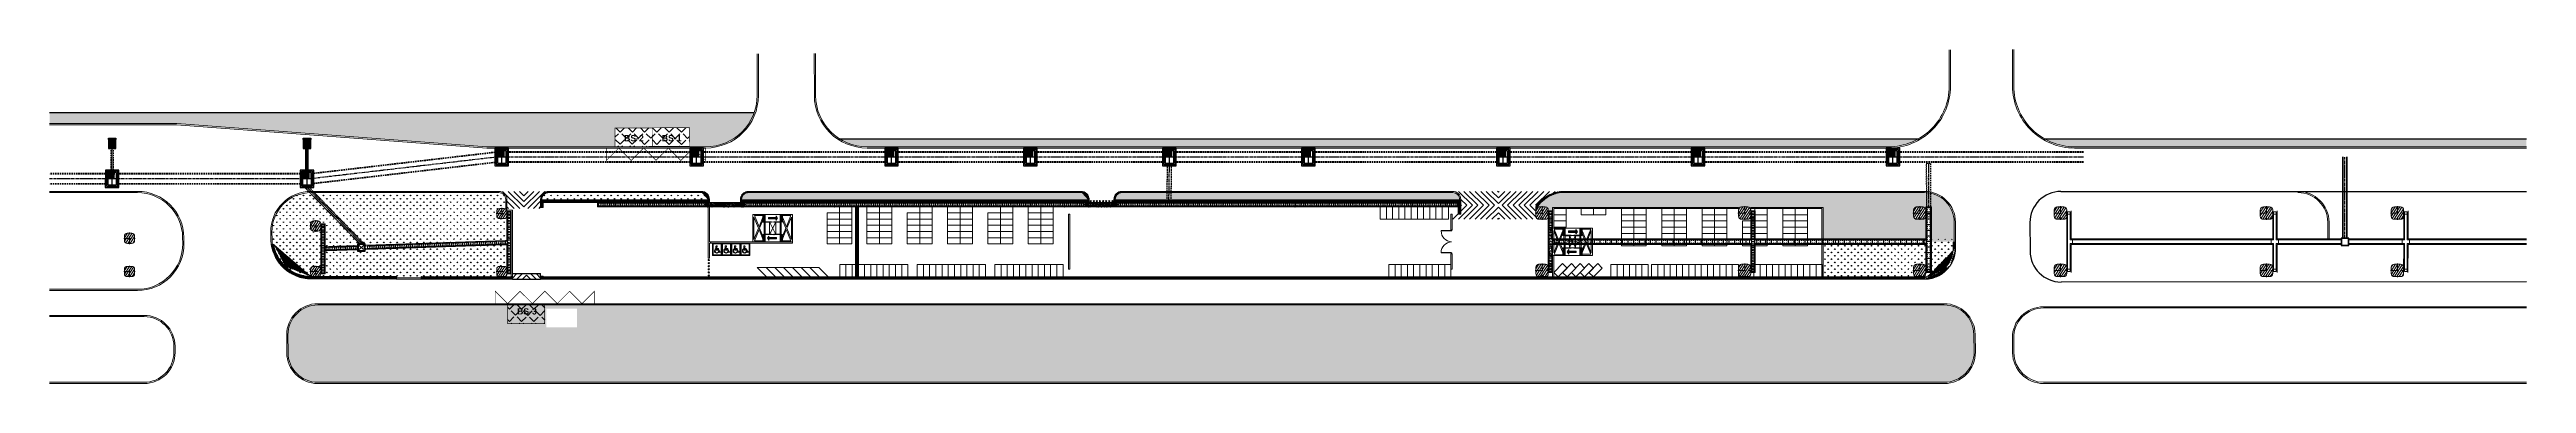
# Model space of a CAD drawing. Header units: millimetres. Extents: x -157642 to 241542, y -22875 to 31024.
import ezdxf

# ---------------------------------------------------------------- set-up
doc = ezdxf.new("R2010")
doc.units = ezdxf.units.MM
doc.header["$LTSCALE"] = 100
doc.header["$MEASUREMENT"] = 0
for name, pattern in [('Center', [29.999999, 12, -6, 6, -6]), ('CENTERX2', [4, 2.5, -0.5, 0.5, -0.5]), ('DASHED', [0.75, 0.5, -0.25]), ('DASHED2', [0.375, 0.25, -0.125]), ('DASHEDX2', [1.5, 1, -0.5])]:
    doc.linetypes.add(name, pattern=pattern)
for name, color, linetype in [('00-Mepduong', 3, 'Continuous'), ('2', 2, 'Continuous'), ('8', 8, 'Continuous'), ('con_hidden', 4, 'DASHED'), ('DBAO', 1, 'Continuous'), ('English', 4, 'Continuous'), ('L1-DRAINAGE-TRANS_PIPE', 230, 'CENTERX2'), ('Layer1', 113, 'Continuous'), ('timcong', 20, 'Continuous')]:
    doc.layers.add(name, color=color, linetype=linetype)
for name, color, linetype, lineweight in [('1', 1, 'Continuous', 18), ('1.Fence Wall', 2, 'Continuous', 15), ('2.Crash Barrier', 4, 'Continuous', 15), ('3.Curb', 6, 'Continuous', 15), ('ANGLE', 6, 'Continuous', 9), ('ARC_HATCH', 8, 'Continuous', 0), ('AXIS', 10, 'Center', 5), ('BOLLARD', 221, 'Continuous', 5), ('CON-VIEW', 90, 'Continuous', 5), ('Cong k.s ve', 5, 'Continuous', 0), ('Dim', 25, 'Continuous', 9), ('EXPANSION JOINT', 3, 'Continuous', 18), ('gate', 5, 'Continuous', 9), ('HATCH', 8, 'Continuous', 9), ('L1-DRAINAGE-LONG_DITCH', 35, 'Continuous', 9), ('pipe', 23, 'DASHED2', 0), ('TAN CANG-profile- REVISE1$0$8', 17, 'Continuous', 0), ('Trench', 30, 'Continuous', 15), ('trench cover', 74, 'Continuous', 0)]:
    doc.layers.add(name, color=color, linetype=linetype, lineweight=lineweight)
doc.layers.add('4', color=4, linetype='DASHEDX2', transparency=0.1)
doc.layers.add('ARC-PAKING-AR', color=9, linetype='Continuous', lineweight=0, true_color=0x808080)
doc.styles.add('STYLE4', font='')
doc.styles.get('STYLE4').set_extended_font_data('VNI-Helve', bold=True)
pattern_1 = [(90, (-68750, -5000), (-538.8154, 538.8154), [142.875, -934.7557]), (45, (-68750, -5000), (-538.8154, 538.8154), [142.875, -619.125]), (135, (-68750, -5000), (-538.8154, -538.8154), [142.875, -619.125])]
pattern_2 = [(44.7531, (-68750, -5000), (-983.562, 992.076), [1016, -381]), (134.7531, (-68750, -5000), (-992.076, -983.562), [1016, -381])]
pattern_3 = [(57.08187, (-987073.74, -5727.85), (-266.52472, 172.54224), [])]
pattern_4 = [(39.165021413, (-822056502.63, -1059098939.43), (-80.207623161, 98.466934485), []), (129.165021413, (-822056502.63, -1059098939.43), (-98.466934485, -80.207623161), [])]
pattern_5 = [(50, (-68750, -5000), (-97.28764, 81.63403), [])]
pattern_6 = [(31.1219, (-8.2145, 4.57808), (-0.098462, 0.1630813), []), (31.1219, (-8.12732, 4.55654), (-0.098462, 0.1630813), [])]
pattern_7 = [(346.121873, (32.76273, -105.47138), (0.015230948, 0.061646316), [])]
pattern_8 = [(50, (-112.7833, -9.65296), (0.14345204, -0.01255043), [0.015, -0.165]), (355, (-112.7833, -9.65296), (-0.02775027, 0.15043843), [0.012, -0.132]), (100.4514, (-112.77134, -9.65401), (0.11570188, 0.1378879), [0.01274804, -0.14022842]), (46.1842, (-112.7833, -9.61296), (0.2134482, -0.0331038), [0.0225, -0.2475]), (96.6356, (-112.7655, -9.61572), (0.18693254, 0.19482357), [0.01912206, -0.2103426]), (351.1842, (-112.7833, -9.61296), (0.1869324, 0.1948237), [0.018, -0.198]), (21, (-112.7633, -9.62296), (0.11938141, -0.08052378), [0.015, -0.165]), (326, (-112.7633, -9.62296), (0.04866307, 0.14503), [0.012, -0.132]), (71.4514, (-112.75335, -9.62967), (0.16804453, 0.0645061), [0.01274804, -0.14022842]), (37.5, (-112.783296, -9.65296), (0.00243197, 0.06657877), [0, -0.1304, 0, -0.134, 0, -0.1325]), (7.5, (-112.783296, -9.65296), (0.052613907, 0.078882342), [0, -0.0764, 0, -0.1274, 0, -0.0505]), (327.5, (-112.827896, -9.65296), (0.106764487, -0.004510974), [0, -0.05, 0, -0.156, 0, -0.207]), (317.5, (-112.8479, -9.65296), (0.116637234, 0.020021), [0, -0.065, 0, -0.1036, 0, -0.147])]

msp = doc.modelspace()

# ---------------------------------------------------------------- texts
at = {"layer": 'English', "style": 'STYLE4'}
for s, p in [('BS-2', (-65046, 16213)), ('BS-1', (-58971, 16218)), ('BS-3', (-82295, -11733))]:
    msp.add_text(s, height=1000, rotation=359.96502, dxfattribs=at).set_placement(p)

# ---------------------------------------------------------------- blocks, each defined once
blk = doc.blocks.new('tcv')
at = {"layer": 'trench cover'}
blk.add_lwpolyline([(-0.88, 0.25), (-0.88, 0.15), (-0.85, 0.1), (-0.85, -0.1), (-0.88, -0.15), (-0.88, -0.25), (0.02, -0.25), (0.02, -0.15), (0, -0.1), (0, 0.1), (0.02, 0.15), (0.02, 0.25)], close=True, dxfattribs=at)
for centre in [(-0.58, 0.1), (-0.28, 0.1), (-0.58, -0.1), (-0.28, -0.1)]:
    blk.add_circle(centre, 0.03, dxfattribs=at)
blk = doc.blocks.new('*U11')
at = {"layer": 'trench cover', "rotation": 10.83497857553366}
blk.add_blockref('tcv', (0.42, 0.08), dxfattribs=at)
blk = doc.blocks.new('*U12')
at = {"layer": 'trench cover'}
for p in [(19.56, 3.74), (20.44, 3.91), (21.33, 4.08), (22.22, 4.25), (23.11, 4.42), (24, 4.59), (24.89, 4.76), (25.78, 4.93), (26.67, 5.1), (27.55, 5.27), (28.44, 5.44), (29.33, 5.61), (30.22, 5.78), (31.11, 5.95), (32, 6.12), (32.89, 6.29), (33.78, 6.46), (34.67, 6.63), (35.55, 6.8), (0, 0), (0.89, 0.17), (1.78, 0.34), (2.67, 0.51), (3.56, 0.68), (4.44, 0.85), (5.33, 1.02), (6.22, 1.19), (7.11, 1.36), (8, 1.53), (8.89, 1.7), (9.78, 1.87), (10.67, 2.04), (11.56, 2.21), (12.44, 2.38), (13.33, 2.55), (14.22, 2.72), (15.11, 2.89), (16, 3.06), (16.89, 3.23), (17.78, 3.4), (18.67, 3.57)]:
    blk.add_blockref('*U11', p, dxfattribs=at)
blk = doc.blocks.new('*U14')
at = {"layer": 'trench cover', "rotation": 10.83497857553366}
blk.add_blockref('tcv', (0.42, 0.08), dxfattribs=at)
blk = doc.blocks.new('*U10')
at = {"layer": 'trench cover', "rotation": 10.83497857553366}
blk.add_blockref('tcv', (0.42, 0.08), dxfattribs=at)
blk = doc.blocks.new('*U13')
at = {"layer": 'trench cover', "rotation": 10.83497857553366}
blk.add_blockref('tcv', (0.42, 0.08), dxfattribs=at)
blk = doc.blocks.new('ap.trench')
at = {"layer": '8'}
h = blk.add_hatch(dxfattribs=at)
h.set_pattern_fill('ANSI37', color=256, scale=0.005, style=0)
h.set_pattern_definition([(45, (-111.358002, 10.343586), (-0.01122532, 0.01122532), []), (135, (-111.358002, 10.343586), (-0.01122532, -0.01122532), [])])
h.paths.add_polyline_path([(-101.22, 6.35), (-101.24, 6.35), (-101.24, 5.65), (-101.22, 5.65)])
h = blk.add_hatch(dxfattribs=at)
h.set_pattern_fill('ANSI37', color=256, scale=0.005, style=0)
h.set_pattern_definition([(45, (-75.766445, 10.343586), (-0.01122532, 0.01122532), []), (135, (-75.766445, 10.343586), (-0.01122532, -0.01122532), [])])
h.paths.add_polyline_path([(-64.11, 5.65), (-64.09, 5.65), (-64.09, 6.35), (-64.11, 6.35)])
h = blk.add_hatch(dxfattribs=at)
h.set_pattern_fill('ANSI37', color=256, scale=0.005, style=0)
h.set_pattern_definition([(45, (-40.154889, 8.239831), (-0.01122532, 0.01122532), []), (135, (-40.154889, 8.239831), (-0.01122532, -0.01122532), [])])
h.paths.add_polyline_path([(-26.97, 6.35), (-26.99, 6.35), (-26.99, 5.65), (-26.97, 5.65)])
at = {"layer": '1'}
for p, q in [((-101.24, 5.65), (-101.24, 6.35)), ((-101.22, 5.65), (-101.22, 6.35)), ((-64.11, 5.65), (-64.11, 6.35)), ((-64.09, 5.65), (-64.09, 6.35)), ((-26.99, 5.65), (-26.99, 6.35)), ((-26.97, 5.65), (-26.97, 6.35))]:
    blk.add_line(p, q, dxfattribs=at)
at = {"layer": 'L1-DRAINAGE-LONG_DITCH', "ltscale": 0.011}
for p, q in [((-121.86, 6.35), (-121.86, 5.65)), ((-121.85, 6.35), (-121.85, 5.65)), ((-115.85, 6.35), (-115.85, 5.65)), ((-115.84, 6.35), (-115.84, 5.65)), ((-60.66, 6.35), (-60.66, 5.65)), ((-60.65, 6.35), (-60.65, 5.65)), ((-55.65, 6.35), (-55.65, 5.65)), ((-55.64, 6.35), (-55.64, 5.65)), ((-0.85, 6.25), (-0.85, 5.75))]:
    blk.add_line(p, q, dxfattribs=at)
at = {"layer": 'L1-DRAINAGE-LONG_DITCH'}
blk.add_line((-0.9, 5.8), (-0.9, 6.2), dxfattribs=at)
at = {"layer": 'L1-DRAINAGE-LONG_DITCH', "ltscale": 0.011, "flags": 128}
for points in [[(-139.4, 5.65), (-139.4, 6.35), (-0.75, 6.35)], [(-0.75, 6.35), (-0.75, 5.65), (-139.4, 5.65)], [(-121.86, 5.75), (-139.3, 5.75), (-139.3, 6.25), (-121.86, 6.25)]]:
    blk.add_lwpolyline(points, dxfattribs=at)
at = {"layer": 'L1-DRAINAGE-LONG_DITCH'}
blk.add_lwpolyline([(-0.9, 5.8), (-139.25, 5.8), (-139.25, 6.2), (-0.9, 6.2)], dxfattribs=at)
at = {"layer": 'trench cover'}
for points in [[(-121.86, 6.24), (-122.05, 6.24), (-122.05, 6.15), (-122.03, 6.1), (-122.03, 5.9), (-122.05, 5.85), (-122.05, 5.75), (-121.86, 5.75)], [(-115.84, 5.75), (-115.72, 5.75), (-115.72, 5.85), (-115.75, 5.9), (-115.75, 6.1), (-115.72, 6.15), (-115.72, 6.24), (-115.84, 6.24)], [(-60.66, 6.24), (-61.38, 6.24), (-61.38, 6.15), (-61.35, 6.1), (-61.35, 5.9), (-61.38, 5.85), (-61.38, 5.75), (-60.66, 5.75)], [(-55.64, 5.75), (-55.05, 5.75), (-55.05, 5.85), (-55.07, 5.9), (-55.07, 6.1), (-55.05, 6.15), (-55.05, 6.24), (-55.64, 6.24)]]:
    blk.add_lwpolyline(points, dxfattribs=at)
blk.add_lwpolyline([(-26.97, 5.75), (-26.97, 5.85), (-26.94, 5.9), (-26.94, 6.1), (-26.97, 6.15), (-26.97, 6.24), (-26.2, 6.24), (-26.2, 6.15), (-26.22, 6.1), (-26.22, 5.9), (-26.2, 5.85), (-26.2, 5.75)], close=True, dxfattribs=at)
for centre in [(-121.6, 6.1), (-121.6, 5.9), (-121.1, 6.1), (-121.1, 5.9), (-120.6, 6.1), (-120.6, 5.9), (-120.1, 6.1), (-120.1, 5.9), (-119.6, 6.1), (-119.6, 5.9), (-119.1, 6.1), (-119.1, 5.9), (-118.6, 6.1), (-118.6, 5.9), (-118.1, 6.1), (-118.1, 5.9), (-117.6, 6.1), (-117.6, 5.9), (-117.1, 6.1), (-117.1, 5.9), (-116.6, 6.1), (-116.6, 5.9), (-116.1, 6.1), (-116.1, 5.9), (-61.08, 6.1), (-61.08, 5.9), (-60.78, 6.1), (-60.78, 5.9), (-60.4, 6.1), (-60.4, 5.9), (-59.9, 6.1), (-59.9, 5.9), (-59.4, 6.1), (-59.4, 5.9), (-58.9, 6.1), (-58.9, 5.9), (-58.4, 6.1), (-58.4, 5.9), (-57.9, 6.1), (-57.9, 5.9), (-57.4, 6.1), (-57.4, 5.9), (-56.9, 6.1), (-56.9, 5.9), (-56.4, 6.1), (-56.4, 5.9), (-55.9, 6.1), (-55.9, 5.9), (-55.35, 6.1), (-55.35, 5.9), (-26.8, 6.1), (-26.8, 5.9), (-26.5, 6.1), (-26.5, 5.9)]:
    blk.add_circle(centre, 0.03, dxfattribs=at)
at = {"layer": 'trench cover', "rotation": 169.1650203569163}
for name, p in [('*U12', (-64.57, 6)), ('*U10', (-138.8, 6)), ('*U10', (-137.89, 6)), ('*U10', (-136.99, 6)), ('*U10', (-136.08, 6)), ('*U10', (-135.18, 6)), ('*U10', (-134.27, 6)), ('*U10', (-133.37, 6)), ('*U10', (-132.46, 6)), ('*U10', (-131.56, 6)), ('*U10', (-130.65, 6)), ('*U10', (-129.75, 6)), ('*U10', (-128.84, 6)), ('*U10', (-127.94, 6)), ('*U10', (-127.03, 6)), ('*U10', (-126.13, 6)), ('*U10', (-125.22, 6)), ('*U10', (-124.32, 6)), ('*U10', (-123.41, 6)), ('*U10', (-122.51, 6)), ('*U10', (-115.27, 6)), ('*U10', (-114.36, 6)), ('*U10', (-113.46, 6)), ('*U10', (-112.55, 6)), ('*U10', (-111.65, 6)), ('*U10', (-110.74, 6)), ('*U10', (-109.84, 6)), ('*U10', (-108.93, 6)), ('*U10', (-108.03, 6)), ('*U10', (-107.12, 6)), ('*U10', (-106.22, 6)), ('*U10', (-105.31, 6)), ('*U10', (-104.41, 6)), ('*U10', (-103.5, 6)), ('*U10', (-102.6, 6)), ('*U10', (-101.69, 6)), ('*U13', (-63.64, 6)), ('*U13', (-62.74, 6)), ('*U13', (-61.83, 6)), ('*U13', (-54.59, 6)), ('*U13', (-53.69, 6)), ('*U13', (-52.78, 6)), ('*U13', (-51.88, 6)), ('*U13', (-50.97, 6)), ('*U13', (-50.07, 6)), ('*U13', (-49.16, 6)), ('*U13', (-48.26, 6)), ('*U13', (-47.35, 6)), ('*U13', (-46.45, 6)), ('*U13', (-45.54, 6)), ('*U13', (-44.64, 6)), ('*U13', (-43.73, 6)), ('*U13', (-42.83, 6)), ('*U13', (-41.92, 6)), ('*U13', (-41.02, 6)), ('*U13', (-40.11, 6)), ('*U13', (-39.21, 6)), ('*U13', (-38.3, 6)), ('*U13', (-37.4, 6)), ('*U13', (-36.49, 6)), ('*U13', (-35.59, 6)), ('*U13', (-34.68, 6)), ('*U13', (-33.78, 6)), ('*U13', (-32.87, 6)), ('*U13', (-31.97, 6)), ('*U13', (-31.06, 6)), ('*U13', (-30.16, 6)), ('*U13', (-29.25, 6)), ('*U13', (-28.35, 6)), ('*U13', (-27.44, 6))]:
    blk.add_blockref(name, p, dxfattribs=at)
at = {"layer": 'trench cover', "xscale": -0.9999999999999999, "rotation": 190.8349785220519}
for p in [(-25.74, 6), (-24.84, 6), (-23.93, 6), (-23.03, 6), (-22.12, 6), (-21.22, 6), (-20.31, 6), (-19.41, 6), (-18.5, 6), (-17.6, 6), (-16.69, 6), (-15.79, 6), (-14.88, 6), (-13.98, 6), (-13.07, 6), (-12.17, 6), (-11.26, 6), (-10.36, 6), (-9.45, 6), (-8.55, 6), (-7.64, 6), (-6.74, 6), (-5.83, 6), (-4.93, 6), (-4.02, 6), (-3.12, 6), (-2.21, 6), (-1.31, 6)]:
    blk.add_blockref('*U14', p, dxfattribs=at)
blk = doc.blocks.new('BIKE1X2')
at = {"layer": 'ARC-PAKING-AR'}
blk.add_lwpolyline([(0, 0), (1, 0), (1, 2), (0, 2)], close=True, dxfattribs=at)
blk = doc.blocks.new('A$C0FC06FC7')
for p, q in [((756, 2171), (730, 2478)), ((983, 1690), (815, 3615)), ((2267, 1690), (983, 1690)), ((1125, 3293), (1196, 2492)), ((2142, 2492), (1196, 2492)), ((1220, 2211), (1241, 1971)), ((2142, 2211), (1220, 2211)), ((2458, 1971), (1241, 1971)), ((2142, 2211), (2142, 2492)), ((2814, 314), (2267, 1690)), ((2460, 695), (2306, 1083)), ((2971, 680), (2458, 1971)), ((3467, 574), (2814, 314)), ((3363, 835), (2971, 680)), ((3467, 574), (3363, 835))]:
    blk.add_line(p, q)
for centre, radius, start, end in [((1306, 1306), 1306, 116.187239, 332.115312), ((1306, 1306), 1025, 122.429659, 347.442207), ((1169, 3645), 355, 263.020125, 184.995578)]:
    blk.add_arc(centre, radius, start, end)
blk = doc.blocks.new('rrrrrrrrrrr')
at = {"layer": 'ARC-PAKING-AR'}
for points in [[(-61.88, 2.79), (-61.88, 0.79), (-60.38, 0.79), (-60.38, 2.79)], [(-61.78, 2.69), (-61.78, 0.89), (-60.48, 0.89), (-60.48, 2.69)]]:
    blk.add_lwpolyline(points, close=True, dxfattribs=at)
at = {"layer": 'ARC-PAKING-AR', "xscale": 0.0003000000000000002, "yscale": 0.0003000000000000002, "zscale": 0.0003000000000000002}
blk.add_blockref('A$C0FC06FC7', (-61.59, 1.16), dxfattribs=at)
blk = doc.blocks.new('congkiemsoatve')
at = {"layer": 'Cong k.s ve'}
h = blk.add_hatch(dxfattribs=at)
h.set_pattern_fill('ANSI32', color=256, scale=0.02, angle=314.9815)
h.set_pattern_definition(pattern_6)
h.paths.add_polyline_path([(-2.16, 1.26), (-1.54, 0.24), (-1.87, 0.04), (-2.49, 1.07)])
h = blk.add_hatch(dxfattribs=at)
h.set_pattern_fill('ANSI31', color=256, scale=0.02, angle=-69.96)
h.set_pattern_definition(pattern_7)
h.paths.add_polyline_path([(-0.67, 0.72), (-1.52, 0.2), (-1.56, 0.27), (-0.71, 0.79)])
h = blk.add_hatch(color=256, dxfattribs=at)
h.dxf.hatch_style = 1
edge = h.paths.add_edge_path()
edge.add_line((-0.26, 1.59), (-1.29, 0.97))
edge.add_line((-0.26, 1.59), (-0.14, 1.39))
edge.add_line((-0.14, 1.39), (-0.12, 1.82))
edge.add_line((-0.12, 1.82), (-0.51, 2.01))
edge.add_line((-0.51, 2.01), (-0.39, 1.8))
edge.add_line((-0.39, 1.8), (-1.41, 1.18))
edge.add_line((-1.41, 1.18), (-1.29, 0.97))
h = blk.add_hatch(dxfattribs=at)
h.set_pattern_fill('ANSI31', color=256, scale=0.02, angle=-69.96)
h.set_pattern_definition(pattern_7)
h.paths.add_polyline_path([(-0.32, 0.93), (0.53, 1.44), (0.49, 1.51), (-0.37, 0.99)])
h = blk.add_hatch(dxfattribs=at)
h.set_pattern_fill('ANSI32', color=256, scale=0.02, angle=314.9815)
h.set_pattern_definition(pattern_6)
h.paths.add_polyline_path([(-0.11, 2.5), (0.51, 1.48), (0.83, 1.67), (0.21, 2.7)])
h = blk.add_hatch(dxfattribs=at)
h.set_pattern_fill('ANSI32', color=256, scale=0.02, angle=314.9815)
h.set_pattern_definition(pattern_6)
h.paths.add_polyline_path([(0.11, -2.5), (-0.51, -1.48), (-0.83, -1.67), (-0.21, -2.7)])
h = blk.add_hatch(dxfattribs=at)
h.set_pattern_fill('ANSI31', color=256, scale=0.02, angle=-69.96)
h.set_pattern_definition(pattern_7)
h.paths.add_polyline_path([(0.33, -0.93), (-0.53, -1.44), (-0.49, -1.51), (0.37, -0.99)])
h = blk.add_hatch(color=256, dxfattribs=at)
h.dxf.hatch_style = 1
edge = h.paths.add_edge_path()
edge.add_line((0.32, -1.56), (1.34, -0.94))
edge.add_line((0.32, -1.56), (0.19, -1.36))
edge.add_line((0.19, -1.36), (0.17, -1.79))
edge.add_line((0.17, -1.79), (0.56, -1.97))
edge.add_line((0.56, -1.97), (0.44, -1.77))
edge.add_line((0.44, -1.77), (1.47, -1.15))
edge.add_line((1.47, -1.15), (1.34, -0.94))
h = blk.add_hatch(dxfattribs=at)
h.set_pattern_fill('ANSI31', color=256, scale=0.02, angle=-69.96)
h.set_pattern_definition(pattern_7)
h.paths.add_polyline_path([(0.67, -0.72), (1.52, -0.2), (1.57, -0.27), (0.71, -0.79)])
h = blk.add_hatch(dxfattribs=at)
h.set_pattern_fill('ANSI32', color=256, scale=0.02, angle=314.9815)
h.set_pattern_definition(pattern_6)
h.paths.add_polyline_path([(2.16, -1.26), (1.54, -0.24), (1.87, -0.04), (2.49, -1.07)])
for p, q in [((-0.94, 0.6), (0.95, -0.6)), ((-0.09, 1.11), (0.09, -1.11))]:
    blk.add_line(p, q, dxfattribs=at)
for points in [[(-3.88, 0.23), (-1.6, -3.54), (3.88, -0.23), (1.6, 3.54)], [(-2.16, 1.26), (0.11, -2.5), (-1.6, -3.54), (-3.88, 0.23)], [(-2.16, 1.26), (-1.54, 0.24), (-1.87, 0.04), (-2.49, 1.07)], [(-0.67, 0.72), (-1.52, 0.2), (-1.56, 0.27), (-0.71, 0.79)], [(-0.09, 1.11), (-0.94, 0.6), (0.09, -1.11), (0.95, -0.6)], [(-0.32, 0.93), (0.53, 1.44), (0.49, 1.51), (-0.37, 0.99)], [(-0.11, 2.5), (2.16, -1.26), (3.88, -0.23), (1.6, 3.54)], [(-0.11, 2.5), (0.51, 1.48), (0.83, 1.67), (0.21, 2.7)], [(0.11, -2.5), (-0.51, -1.48), (-0.83, -1.67), (-0.21, -2.7)], [(0.33, -0.93), (-0.53, -1.44), (-0.49, -1.51), (0.37, -0.99)], [(0.67, -0.72), (1.52, -0.2), (1.57, -0.27), (0.71, -0.79)], [(2.16, -1.26), (1.54, -0.24), (1.87, -0.04), (2.49, -1.07)]]:
    blk.add_lwpolyline(points, close=True, dxfattribs=at)
for points in [[(-2, -0.94), (-3.56, 0.22), (-2.3, 0.98), (-2, -0.94)], [(-1.8, -1.09), (-2.11, 0.84), (-0.24, -2.25), (-1.8, -1.09)], [(1.77, 1.33), (1.47, 3.26), (0.2, 2.49), (1.77, 1.33)], [(1.8, 1.09), (0.24, 2.25), (2.11, -0.84), (1.8, 1.09)], [(1.96, 1.18), (3.53, 0.02), (1.66, 3.11), (1.96, 1.18)], [(2, 0.95), (2.3, -0.98), (3.56, -0.22), (2, 0.95)], [(-1.96, -1.18), (-1.66, -3.11), (-3.53, -0.02), (-1.96, -1.18)], [(-1.77, -1.33), (-0.2, -2.49), (-1.47, -3.26), (-1.77, -1.33)]]:
    blk.add_lwpolyline(points, dxfattribs=at)
at = {"layer": 'Cong k.s ve', "flags": 128}
for points in [[(-1.29, 0.97), (-0.26, 1.59), (-0.14, 1.39), (-0.12, 1.82), (-0.51, 2.01), (-0.39, 1.8), (-1.41, 1.18), (-1.29, 0.97)], [(1.34, -0.94), (0.32, -1.56), (0.19, -1.36), (0.17, -1.79), (0.56, -1.97), (0.44, -1.77), (1.47, -1.15), (1.34, -0.94)]]:
    blk.add_lwpolyline(points, dxfattribs=at)
blk = doc.blocks.new('bollard H')
at = {"layer": 'BOLLARD'}
h = blk.add_hatch(color=256, dxfattribs=at)
h.dxf.hatch_style = 1
h.set_gradient(color1=(128, 128, 128), tint=1, name='SPHERICAL')
edge = h.paths.add_edge_path()
edge.add_arc((0, 0), 0.1, -7.8306, 352.1694)
blk.add_circle((0, 0), 0.1, dxfattribs=at)
blk = doc.blocks.new('*U21')
at = {"layer": 'BOLLARD', "xscale": 1000, "yscale": 1000, "zscale": 1000, "rotation": 7.830578339736208}
blk.add_blockref('bollard H', (0, 0), dxfattribs=at)
blk = doc.blocks.new('*U22')
at = {"layer": 'BOLLARD'}
for p in [(-477, 3467), (-409, 2972), (-341, 2477), (-272, 1981), (-204, 1486), (-136, 991), (-68, 495), (0, 0)]:
    blk.add_blockref('*U21', p, dxfattribs=at)
blk = doc.blocks.new('*U23')
at = {"layer": 'trench cover', "xscale": 1000, "yscale": 1000, "zscale": 1000, "rotation": 10.83497857553366}
blk.add_blockref('tcv', (417, 80), dxfattribs=at)
blk = doc.blocks.new('*U24')
at = {"layer": 'trench cover'}
for p in [(19555, 3743), (20444, 3913), (21333, 4083), (0, 0), (889, 170), (1778, 340), (2667, 510), (3555, 680), (4444, 851), (5333, 1021), (6222, 1191), (7111, 1361), (8000, 1531), (8889, 1701), (9778, 1871), (10666, 2041), (11555, 2212), (12444, 2382), (13333, 2552), (14222, 2722), (15111, 2892), (16000, 3062), (16888, 3232), (17777, 3402), (18666, 3573)]:
    blk.add_blockref('*U23', p, dxfattribs=at)
blk = doc.blocks.new('*U27')
at = {"layer": 'trench cover', "xscale": 1000, "yscale": 1000, "zscale": 1000, "rotation": 10.83497857553366}
blk.add_blockref('tcv', (417, 80), dxfattribs=at)
blk = doc.blocks.new('*U20')
at = {"layer": 'trench cover'}
for p in [(0, 0), (889, 170), (1778, 340), (2667, 510), (3555, 680)]:
    blk.add_blockref('*U27', p, dxfattribs=at)
blk = doc.blocks.new('*U25')
at = {"layer": 'BOLLARD', "xscale": 1000, "yscale": 1000, "zscale": 1000, "rotation": 7.830578339736208}
blk.add_blockref('bollard H', (0, 0), dxfattribs=at)
blk = doc.blocks.new('*U26')
at = {"layer": 'BOLLARD'}
for p in [(-341, 2477), (-272, 1981), (-204, 1486), (-136, 991), (-68, 495), (0, 0)]:
    blk.add_blockref('*U25', p, dxfattribs=at)
blk = doc.blocks.new('N')
at = {"layer": 'Dim', "ltscale": 3}
for p, q in [((-37, 45), (-90, 45)), ((-81, 54), (-81, 37)), ((-43, 51), (-43, 39))]:
    blk.add_line(p, q, dxfattribs=at)
at = {"layer": 'Dim'}
for p, q in [((-85, 86), (-84, 88)), ((-85, 52), (-85, 86)), ((-77, 52), (-85, 52)), ((-77, 38), (-85, 38)), ((-85, 5), (-85, 38)), ((-84, 4), (-85, 5)), ((-3, 88), (-84, 88)), ((-84, 45), (-84, 50)), ((-84, 45), (-84, 40)), ((-84, 4), (-83, 2)), ((-83, 45), (-83, 50)), ((-83, 50), (-76, 50)), ((-83, 45), (-83, 40)), ((-83, 39), (-76, 39)), ((-3, 2), (-83, 2)), ((-80, 68), (-80, 68)), ((-75, 12), (-76, 13)), ((-46, 45), (-46, 45)), ((-41, 46), (-45, 46)), ((-41, 44), (-45, 44)), ((-40, 45), (-40, 45)), ((0, 85), (-3, 88)), ((0, 85), (-3, 88)), ((-2, 4), (-3, 2)), ((-2, 4), (0, 5)), ((0, 5), (0, 85))]:
    blk.add_line(p, q, dxfattribs=at)
blk.add_lwpolyline([(0, 90, -0.414214), (2, 88), (2, 2, -0.414214), (0, 0), (-86, 0, -0.414214), (-88, 2), (-88, 88, -0.414214), (-86, 90)], format="xyb", close=True, dxfattribs=at)
for points in [[(-85, 82), (-85, 82), (-84, 83), (-85, 85), (-85, 84)], [(-85, 78), (-85, 78), (-84, 79), (-85, 80), (-85, 80)], [(-85, 74), (-85, 73), (-84, 75), (-85, 76), (-85, 76)], [(-83, 72), (-83, 71), (-85, 72), (-84, 73)], [(-85, 70), (-84, 71), (-85, 72), (-85, 72)], [(-85, 70), (-85, 69), (-85, 69)], [(-85, 68), (-84, 66), (-85, 65)], [(-85, 63), (-85, 63), (-84, 62), (-85, 60), (-85, 60)], [(-85, 59), (-85, 59), (-84, 58), (-85, 56), (-85, 56)], [(-85, 55), (-85, 55), (-84, 53), (-85, 52)], [(-85, 38), (-84, 36), (-85, 35)], [(-85, 35), (-85, 36)], [(-83, 35), (-83, 36), (-85, 34), (-83, 33), (-83, 33)], [(-85, 34), (-84, 32), (-85, 31)], [(-83, 31), (-83, 32), (-85, 30), (-83, 29), (-83, 29)], [(-85, 29), (-84, 28), (-85, 27)], [(-83, 27), (-83, 27), (-85, 26), (-83, 24), (-83, 25)], [(-85, 25), (-84, 24), (-85, 22)], [(-83, 22), (-83, 23), (-85, 22), (-83, 20), (-83, 21)], [(-85, 21), (-84, 19), (-85, 18)], [(-83, 18), (-83, 19), (-85, 17), (-83, 16), (-83, 17)], [(-85, 17), (-84, 15), (-85, 14)], [(-85, 12), (-84, 11), (-85, 9)], [(-85, 8), (-84, 7), (-85, 6)], [(-83, 72), (-82, 73), (-83, 74), (-84, 73)], [(-84, 61), (-83, 61), (-82, 60), (-83, 58), (-84, 59)], [(-84, 56), (-83, 57), (-82, 56), (-83, 54), (-84, 55)], [(-84, 52), (-83, 53), (-83, 52)], [(-83, 38), (-83, 37), (-84, 38)], [(-84, 35), (-83, 36), (-82, 34), (-83, 33), (-84, 33)], [(-84, 31), (-83, 32), (-82, 30), (-83, 29), (-84, 29)], [(-84, 27), (-83, 27), (-82, 26), (-83, 24), (-84, 25)], [(-84, 22), (-83, 23), (-82, 22), (-83, 20), (-84, 21)], [(-84, 18), (-83, 19), (-82, 17), (-83, 16), (-84, 17)], [(-80, 74), (-81, 73), (-83, 75), (-82, 75)], [(-81, 52), (-83, 53), (-81, 55), (-80, 53), (-81, 52)], [(-83, 2), (-83, 3), (-81, 4), (-80, 3), (-80, 2)], [(-80, 74), (-80, 75), (-81, 76), (-82, 75)], [(-78, 76), (-79, 75), (-80, 77), (-80, 78)], [(-78, 76), (-77, 77), (-79, 78), (-80, 78)], [(-80, 52), (-79, 53), (-79, 52)], [(-79, 84), (-79, 84), (-77, 85), (-79, 87)], [(-79, 74), (-78, 73), (-79, 71)], [(-79, 69), (-78, 68), (-79, 67)], [(-79, 65), (-78, 64), (-79, 63)], [(-79, 61), (-78, 60), (-79, 58)], [(-78, 88), (-77, 86), (-75, 88)], [(-76, 78), (-75, 79), (-77, 80), (-78, 80)], [(-76, 78), (-77, 77), (-78, 79), (-78, 80)], [(-77, 52), (-78, 53), (-77, 55), (-76, 54)], [(-76, 36), (-77, 35), (-78, 36), (-77, 38), (-76, 37)], [(-78, 2), (-78, 3), (-77, 4), (-76, 3), (-76, 2)], [(-76, 53), (-77, 52)], [(-74, 76), (-75, 75), (-76, 77), (-75, 78)], [(-76, 55), (-76, 56), (-75, 57), (-75, 57)], [(-75, 33), (-75, 33), (-76, 34), (-76, 35)], [(-76, 13), (-75, 15), (-73, 13), (-75, 12)], [(-74, 76), (-73, 77), (-75, 78), (-75, 78)], [(-74, 88), (-73, 86), (-71, 88)], [(-72, 74), (-73, 73), (-74, 75), (-73, 75)], [(-73, 61), (-74, 62), (-73, 63), (-72, 63)], [(-72, 27), (-73, 27), (-74, 28), (-73, 29)], [(-74, 2), (-74, 3), (-73, 4), (-71, 3), (-71, 2)], [(-72, 74), (-71, 75), (-73, 76), (-73, 75)], [(-72, 53), (-71, 51), (-73, 50), (-73, 50)], [(-73, 48), (-73, 49), (-71, 47), (-73, 46), (-73, 47)], [(-73, 43), (-73, 44), (-71, 43), (-73, 41), (-73, 42)], [(-73, 40), (-73, 40), (-71, 39), (-72, 37)], [(-70, 72), (-71, 71), (-72, 73), (-71, 73)], [(-71, 64), (-72, 64), (-70, 66), (-70, 66)], [(-70, 25), (-71, 24), (-72, 26), (-71, 26)], [(-70, 72), (-69, 73), (-70, 74), (-71, 73)], [(-70, 59), (-69, 58), (-70, 56), (-71, 57)], [(-71, 33), (-70, 34), (-69, 32), (-70, 31)], [(-70, 88), (-68, 86), (-67, 88)], [(-68, 70), (-69, 69), (-70, 70), (-69, 71)], [(-68, 22), (-69, 22), (-70, 24), (-70, 24)], [(-70, 2), (-70, 3), (-69, 4), (-67, 3), (-67, 2)], [(-68, 70), (-67, 71), (-68, 72), (-69, 71)], [(-66, 20), (-66, 20), (-68, 22), (-68, 22)], [(-64, 18), (-64, 18), (-66, 19), (-66, 20)], [(-66, 2), (-66, 3), (-64, 4), (-63, 3), (-63, 2)], [(-65, 88), (-64, 86), (-63, 88)], [(-62, 73), (-62, 74), (-64, 72), (-63, 72)], [(-62, 17), (-62, 16), (-64, 17), (-63, 18)], [(-61, 88), (-60, 86), (-58, 88)], [(-59, 75), (-60, 76), (-61, 75), (-61, 74)], [(-59, 15), (-60, 14), (-61, 15), (-61, 16)], [(-61, 2), (-61, 3), (-60, 4), (-59, 3), (-59, 2)], [(-57, 88), (-56, 86), (-54, 88)], [(-55, 73), (-54, 73), (-56, 71), (-57, 72)], [(-57, 18), (-56, 19), (-54, 17), (-55, 17)], [(-57, 2), (-57, 3), (-56, 4), (-54, 3), (-54, 2)], [(-53, 78), (-53, 78), (-55, 77), (-55, 77)], [(-53, 12), (-54, 12), (-55, 13), (-55, 13)], [(-53, 74), (-54, 73), (-54, 74)], [(-53, 88), (-51, 86), (-50, 88)], [(-51, 78), (-50, 79), (-51, 81), (-53, 79), (-52, 78)], [(-53, 2), (-53, 3), (-52, 4), (-50, 3), (-50, 2)], [(-48, 75), (-48, 75), (-49, 73), (-51, 75)], [(-49, 44), (-49, 44), (-51, 45), (-49, 46), (-49, 46)], [(-51, 15), (-49, 17), (-48, 15), (-48, 15)], [(-46, 79), (-46, 79), (-47, 81), (-49, 79), (-48, 79)], [(-46, 11), (-46, 11), (-47, 10), (-49, 11), (-48, 11)], [(-49, 2), (-49, 3), (-47, 4), (-46, 3), (-46, 2)], [(-48, 88), (-47, 86), (-46, 88)], [(-44, 76), (-44, 75), (-45, 73), (-46, 75), (-46, 75)], [(-46, 15), (-46, 15), (-45, 17), (-44, 15), (-44, 14)], [(-44, 88), (-43, 86), (-41, 88)], [(-42, 79), (-41, 79), (-43, 81), (-44, 79), (-44, 79)], [(-44, 51), (-44, 51), (-43, 53), (-41, 51), (-42, 51)], [(-42, 39), (-41, 39), (-43, 37), (-44, 39), (-44, 39)], [(-42, 11), (-43, 10), (-44, 11)], [(-44, 2), (-44, 3), (-43, 4), (-42, 3), (-42, 2)], [(-40, 75), (-39, 75), (-41, 73), (-42, 75), (-41, 76)], [(-41, 14), (-42, 15), (-41, 17), (-39, 15), (-40, 15)], [(-40, 88), (-39, 86), (-37, 88)], [(-38, 79), (-37, 79), (-39, 81), (-40, 79), (-40, 79)], [(-38, 11), (-37, 11), (-39, 10), (-40, 11), (-40, 11)], [(-40, 2), (-40, 3), (-39, 4), (-37, 3), (-37, 2)], [(-35, 75), (-37, 73), (-38, 75), (-38, 75)], [(-38, 15), (-38, 15), (-37, 17), (-35, 15)], [(-37, 46), (-37, 46), (-35, 45), (-37, 44), (-37, 44)], [(-36, 88), (-34, 86), (-33, 88)], [(-34, 78), (-33, 79), (-34, 81), (-36, 79), (-35, 78)], [(-34, 12), (-33, 11), (-35, 10), (-36, 11), (-35, 12)], [(-36, 2), (-36, 3), (-35, 4), (-33, 3), (-33, 2)], [(-31, 77), (-31, 77), (-32, 78), (-33, 78)], [(-32, 74), (-32, 73), (-33, 74)], [(-32, 88), (-30, 86), (-29, 88)], [(-29, 72), (-30, 71), (-32, 73), (-31, 73)], [(-31, 17), (-32, 17), (-30, 19), (-29, 18)], [(-32, 2), (-32, 3), (-30, 4), (-29, 3), (-29, 2)], [(-28, 14), (-27, 13), (-28, 12), (-30, 13), (-29, 14)], [(-28, 18), (-29, 20), (-28, 21), (-27, 20), (-28, 18)], [(-27, 2), (-28, 3), (-26, 4), (-25, 3), (-25, 2)], [(-27, 88), (-26, 86), (-25, 88)], [(-25, 74), (-24, 75), (-26, 76), (-27, 75)], [(-25, 16), (-25, 15), (-26, 14), (-27, 15)], [(-23, 72), (-22, 73), (-24, 74), (-24, 74)], [(-23, 18), (-23, 17), (-24, 16), (-24, 16)], [(-23, 88), (-22, 86), (-20, 88)], [(-23, 2), (-23, 3), (-22, 4), (-20, 3), (-20, 2)], [(-19, 88), (-17, 86), (-16, 88)], [(-16, 60), (-17, 58), (-19, 60), (-17, 61), (-16, 60)], [(-17, 19), (-18, 18), (-19, 19), (-18, 20)], [(-19, 2), (-19, 3), (-18, 4), (-16, 3), (-16, 2)], [(-16, 66), (-16, 66), (-17, 68), (-18, 68)], [(-17, 19), (-16, 20), (-17, 21), (-18, 20)], [(-15, 57), (-15, 56), (-17, 58), (-16, 59)], [(-16, 31), (-17, 32), (-15, 34), (-15, 33)], [(-15, 17), (-15, 16), (-17, 17), (-16, 18)], [(-14, 64), (-14, 64), (-15, 66), (-16, 65)], [(-15, 17), (-14, 18), (-15, 19), (-16, 18)], [(-15, 88), (-13, 86), (-12, 88)], [(-13, 50), (-13, 50), (-15, 51), (-13, 53)], [(-12, 47), (-13, 46), (-15, 47), (-13, 49), (-12, 48)], [(-12, 42), (-13, 41), (-15, 43), (-13, 44), (-12, 43)], [(-13, 37), (-15, 39), (-13, 40), (-13, 40)], [(-15, 25), (-15, 25), (-14, 26), (-14, 26)], [(-13, 15), (-13, 14), (-15, 15), (-14, 16)], [(-15, 2), (-15, 3), (-13, 4), (-12, 3), (-12, 2)], [(-13, 61), (-12, 62), (-13, 64), (-14, 63)], [(-14, 27), (-13, 27), (-12, 28), (-13, 29)], [(-13, 15), (-12, 15), (-13, 17), (-14, 16)], [(-10, 13), (-11, 12), (-13, 13), (-12, 14)], [(-12, 30), (-11, 29), (-10, 30), (-11, 32), (-12, 31)], [(-10, 13), (-10, 13), (-11, 15), (-12, 14)], [(-10, 55), (-10, 56), (-11, 57), (-11, 57)], [(-8, 10), (-9, 10), (-11, 11), (-10, 12)], [(-11, 2), (-11, 3), (-9, 4), (-8, 3), (-8, 2)], [(-10, 88), (-9, 86), (-8, 88)], [(-10, 36), (-9, 35), (-8, 37), (-9, 38), (-10, 37)], [(-8, 10), (-8, 11), (-9, 13), (-10, 12)], [(-9, 48), (-9, 48), (-8, 49), (-9, 51), (-9, 50)], [(-9, 44), (-8, 45), (-9, 47)], [(-9, 40), (-9, 39), (-8, 41), (-9, 42), (-9, 42)], [(-6, 8), (-5, 9), (-7, 11), (-8, 10)], [(-6, 8), (-7, 7), (-8, 9), (-8, 10)], [(-6, 88), (-5, 86), (-3, 88)], [(-4, 6), (-5, 5), (-6, 7), (-5, 8)], [(-6, 2), (-6, 3), (-5, 4), (-3, 3), (-3, 2)], [(-4, 6), (-3, 7), (-5, 8), (-5, 8)], [(-2, 4), (-3, 3), (-4, 5), (-3, 5)], [(-2, 4), (-1, 5), (-3, 6), (-3, 5)], [(0, 85), (0, 85), (-2, 83), (0, 82), (0, 82)], [(0, 80), (0, 81), (-2, 79), (0, 78), (0, 78)], [(0, 76), (0, 76), (-2, 75), (0, 73), (0, 73)], [(0, 72), (0, 72), (-2, 71), (0, 69), (0, 69)], [(0, 68), (0, 68), (-2, 66), (0, 65), (0, 65)], [(0, 64), (0, 64), (-2, 62), (0, 61), (0, 61)], [(0, 59), (0, 59), (-2, 58), (0, 56), (0, 56)], [(0, 55), (0, 55), (-2, 54), (0, 52), (0, 52)], [(0, 42), (0, 42), (-2, 41), (0, 39), (0, 40)], [(0, 38), (0, 38), (-2, 37), (0, 35), (0, 35)], [(0, 34), (0, 34), (-2, 32), (0, 31), (0, 31)], [(0, 30), (0, 30), (-2, 28), (0, 27), (0, 27)], [(0, 25), (0, 25), (-2, 24), (0, 23), (0, 23)], [(0, 21), (0, 21), (-2, 20), (0, 18), (0, 18)], [(0, 17), (0, 17), (-2, 15), (0, 14), (0, 14)], [(0, 13), (0, 13), (-2, 11), (0, 10), (0, 10)], [(0, 8), (0, 8), (-2, 7), (0, 6), (0, 6)]]:
    blk.add_lwpolyline(points, dxfattribs=at)
for points in [[(-82, 68), (-83, 67), (-85, 68), (-83, 70)], [(-82, 64), (-83, 63), (-85, 64), (-83, 65)], [(-82, 60), (-83, 58), (-85, 60), (-83, 61)], [(-82, 56), (-83, 54), (-85, 56), (-83, 57)], [(-82, 13), (-83, 12), (-85, 13), (-83, 15)], [(-82, 9), (-83, 7), (-85, 9), (-83, 10)], [(-82, 5), (-83, 3), (-85, 5), (-83, 6)], [(-83, 84), (-82, 85), (-83, 87), (-84, 85)], [(-83, 80), (-82, 81), (-83, 83), (-84, 81)], [(-83, 75), (-82, 77), (-83, 78), (-84, 77)], [(-80, 70), (-81, 69), (-83, 70), (-81, 72)], [(-80, 66), (-81, 65), (-83, 66), (-81, 68)], [(-80, 62), (-81, 60), (-83, 62), (-81, 63)], [(-80, 58), (-81, 56), (-83, 58), (-81, 59)], [(-80, 36), (-81, 35), (-83, 36), (-81, 38)], [(-80, 32), (-81, 31), (-83, 32), (-81, 34)], [(-80, 28), (-81, 27), (-83, 28), (-81, 29)], [(-80, 24), (-81, 22), (-83, 24), (-81, 25)], [(-80, 19), (-81, 18), (-83, 19), (-81, 21)], [(-80, 15), (-81, 14), (-83, 15), (-81, 17)], [(-80, 11), (-81, 10), (-83, 11), (-81, 12)], [(-80, 7), (-81, 5), (-83, 7), (-81, 8)], [(-81, 82), (-80, 83), (-81, 85), (-82, 83)], [(-81, 78), (-80, 79), (-81, 80), (-82, 79)], [(-78, 73), (-79, 71), (-81, 73), (-79, 74)], [(-78, 68), (-79, 67), (-81, 68), (-79, 70)], [(-78, 64), (-79, 63), (-81, 64), (-79, 65)], [(-78, 60), (-79, 58), (-81, 60), (-79, 61)], [(-78, 56), (-79, 54), (-81, 56), (-79, 57)], [(-78, 34), (-79, 33), (-81, 34), (-79, 36)], [(-78, 30), (-79, 29), (-81, 30), (-79, 32)], [(-78, 26), (-79, 24), (-81, 26), (-79, 27)], [(-78, 22), (-79, 20), (-81, 22), (-79, 23)], [(-78, 17), (-79, 16), (-81, 17), (-79, 19)], [(-78, 13), (-79, 12), (-81, 13), (-79, 15)], [(-78, 9), (-79, 7), (-81, 9), (-79, 10)], [(-78, 5), (-79, 3), (-81, 5), (-79, 6)], [(-79, 84), (-77, 85), (-79, 87), (-80, 85)], [(-79, 80), (-77, 81), (-79, 83), (-80, 81)], [(-77, 82), (-75, 83), (-77, 85), (-78, 83)], [(-76, 75), (-77, 73), (-78, 75), (-77, 76)], [(-76, 70), (-77, 69), (-78, 70), (-77, 72)], [(-76, 66), (-77, 65), (-78, 66), (-77, 68)], [(-76, 62), (-77, 61), (-78, 62), (-77, 63)], [(-76, 58), (-77, 56), (-78, 58), (-77, 59)], [(-76, 58), (-77, 56), (-78, 58), (-77, 59)], [(-76, 32), (-77, 31), (-78, 32), (-77, 34)], [(-76, 28), (-77, 27), (-78, 28), (-77, 29)], [(-76, 24), (-77, 22), (-78, 24), (-77, 25)], [(-76, 19), (-77, 18), (-78, 19), (-77, 21)], [(-76, 15), (-77, 14), (-78, 15), (-77, 17)], [(-76, 11), (-77, 10), (-78, 11), (-77, 12)], [(-76, 7), (-77, 5), (-78, 7), (-77, 8)], [(-75, 84), (-73, 85), (-75, 87), (-76, 85)], [(-75, 84), (-73, 85), (-75, 87), (-76, 85)], [(-75, 80), (-73, 81), (-75, 83), (-76, 81)], [(-73, 73), (-75, 71), (-76, 73), (-75, 74)], [(-73, 68), (-75, 67), (-76, 68), (-75, 70)], [(-73, 64), (-75, 63), (-76, 64), (-75, 65)], [(-73, 60), (-75, 58), (-76, 60), (-75, 61)], [(-73, 30), (-75, 29), (-76, 30), (-75, 32)], [(-73, 26), (-75, 24), (-76, 26), (-75, 27)], [(-73, 22), (-75, 20), (-76, 22), (-75, 23)], [(-73, 17), (-75, 16), (-76, 17), (-75, 19)], [(-73, 9), (-75, 7), (-76, 9), (-75, 10)], [(-73, 5), (-75, 3), (-76, 5), (-75, 6)], [(-73, 82), (-71, 83), (-73, 85), (-74, 83)], [(-73, 78), (-71, 79), (-73, 80), (-74, 79)], [(-71, 70), (-73, 69), (-74, 70), (-73, 72)], [(-71, 66), (-73, 65), (-74, 66), (-73, 68)], [(-71, 24), (-73, 22), (-74, 24), (-73, 25)], [(-71, 19), (-73, 18), (-74, 19), (-73, 21)], [(-71, 15), (-73, 14), (-74, 15), (-73, 17)], [(-71, 11), (-73, 10), (-74, 11), (-73, 12)], [(-71, 7), (-73, 5), (-74, 7), (-73, 8)], [(-70, 84), (-69, 85), (-70, 87), (-72, 85)], [(-70, 84), (-69, 85), (-70, 87), (-72, 85)], [(-70, 80), (-69, 81), (-70, 83), (-72, 81)], [(-70, 76), (-69, 77), (-70, 78), (-72, 77)], [(-69, 68), (-71, 67), (-72, 68), (-71, 70)], [(-69, 53), (-70, 52), (-72, 53), (-70, 55)], [(-69, 49), (-70, 48), (-72, 49), (-70, 51)], [(-69, 45), (-70, 44), (-72, 45), (-70, 46)], [(-69, 41), (-70, 39), (-72, 41), (-70, 42)], [(-69, 36), (-70, 35), (-72, 36), (-70, 38)], [(-69, 22), (-71, 20), (-72, 22), (-71, 23)], [(-69, 17), (-71, 16), (-72, 17), (-71, 19)], [(-69, 13), (-71, 12), (-72, 13), (-71, 15)], [(-69, 9), (-71, 7), (-72, 9), (-71, 10)], [(-69, 5), (-71, 3), (-72, 5), (-71, 6)], [(-68, 82), (-67, 83), (-68, 85), (-70, 83)], [(-68, 78), (-67, 79), (-68, 80), (-70, 79)], [(-68, 73), (-67, 75), (-68, 76), (-70, 75)], [(-67, 60), (-68, 58), (-70, 60), (-68, 61)], [(-67, 56), (-68, 54), (-70, 56), (-68, 57)], [(-67, 51), (-68, 50), (-70, 51), (-68, 53)], [(-67, 47), (-68, 46), (-70, 47), (-68, 49)], [(-67, 43), (-68, 41), (-70, 43), (-68, 44)], [(-67, 39), (-68, 37), (-70, 39), (-68, 40)], [(-67, 34), (-68, 33), (-70, 34), (-68, 36)], [(-67, 30), (-68, 29), (-70, 30), (-68, 32)], [(-67, 19), (-69, 18), (-70, 19), (-69, 21)], [(-67, 15), (-69, 14), (-70, 15), (-69, 17)], [(-67, 11), (-69, 10), (-70, 11), (-69, 12)], [(-67, 7), (-69, 5), (-70, 7), (-69, 8)], [(-66, 84), (-65, 85), (-66, 87), (-68, 85)], [(-66, 84), (-65, 85), (-66, 87), (-68, 85)], [(-66, 80), (-65, 81), (-66, 83), (-68, 81)], [(-66, 76), (-65, 77), (-66, 78), (-68, 77)], [(-66, 71), (-65, 73), (-66, 74), (-68, 73)], [(-65, 62), (-66, 61), (-68, 62), (-66, 63)], [(-65, 58), (-66, 56), (-68, 58), (-66, 59)], [(-65, 53), (-66, 52), (-68, 53), (-66, 55)], [(-65, 49), (-66, 48), (-68, 49), (-66, 51)], [(-65, 45), (-66, 44), (-68, 45), (-66, 46)], [(-65, 41), (-66, 39), (-68, 41), (-66, 42)], [(-65, 36), (-66, 35), (-68, 36), (-66, 38)], [(-65, 32), (-66, 31), (-68, 32), (-66, 34)], [(-65, 28), (-66, 27), (-68, 28), (-66, 29)], [(-65, 17), (-66, 16), (-68, 17), (-66, 19)], [(-65, 13), (-66, 12), (-68, 13), (-66, 15)], [(-65, 9), (-66, 7), (-68, 9), (-66, 10)], [(-65, 5), (-66, 3), (-68, 5), (-66, 6)], [(-63, 64), (-64, 63), (-66, 64), (-64, 65)], [(-63, 60), (-64, 58), (-66, 60), (-64, 61)], [(-63, 56), (-64, 54), (-66, 56), (-64, 57)], [(-63, 51), (-64, 50), (-66, 51), (-64, 53)], [(-63, 47), (-64, 46), (-66, 47), (-64, 49)], [(-63, 43), (-64, 41), (-66, 43), (-64, 44)], [(-63, 39), (-64, 37), (-66, 39), (-64, 40)], [(-63, 34), (-64, 33), (-66, 34), (-64, 36)], [(-63, 30), (-64, 29), (-66, 30), (-64, 32)], [(-63, 26), (-64, 24), (-66, 26), (-64, 27)], [(-63, 15), (-64, 14), (-66, 15), (-64, 17)], [(-63, 11), (-64, 10), (-66, 11), (-64, 12)], [(-63, 7), (-64, 5), (-66, 7), (-64, 8)], [(-64, 82), (-63, 83), (-64, 85), (-65, 83)], [(-64, 78), (-63, 79), (-64, 81), (-65, 79)], [(-64, 73), (-63, 75), (-64, 76), (-65, 75)], [(-61, 13), (-62, 12), (-64, 13), (-62, 15)], [(-61, 9), (-62, 7), (-64, 9), (-62, 10)], [(-61, 5), (-62, 3), (-64, 5), (-62, 6)], [(-62, 84), (-61, 85), (-62, 87), (-63, 85)], [(-62, 84), (-61, 85), (-62, 87), (-63, 85)], [(-62, 80), (-61, 81), (-62, 83), (-63, 81)], [(-62, 76), (-61, 77), (-62, 78), (-63, 77)], [(-61, 66), (-62, 65), (-63, 66), (-62, 68)], [(-61, 62), (-62, 61), (-63, 62), (-62, 63)], [(-61, 58), (-62, 56), (-63, 58), (-62, 59)], [(-61, 53), (-62, 52), (-63, 53), (-62, 55)], [(-61, 49), (-62, 48), (-63, 49), (-62, 51)], [(-61, 45), (-62, 44), (-63, 45), (-62, 46)], [(-61, 41), (-62, 39), (-63, 41), (-62, 42)], [(-61, 36), (-62, 35), (-63, 36), (-62, 38)], [(-61, 32), (-62, 31), (-63, 32), (-62, 34)], [(-61, 28), (-62, 27), (-63, 28), (-62, 29)], [(-61, 24), (-62, 22), (-63, 24), (-62, 25)], [(-60, 82), (-58, 83), (-60, 85), (-61, 83)], [(-60, 78), (-58, 79), (-60, 81), (-61, 79)], [(-58, 68), (-60, 67), (-61, 68), (-60, 70)], [(-58, 64), (-60, 63), (-61, 64), (-60, 65)], [(-58, 60), (-60, 58), (-61, 60), (-60, 61)], [(-58, 56), (-60, 54), (-61, 56), (-60, 57)], [(-58, 51), (-60, 50), (-61, 51), (-60, 53)], [(-58, 47), (-60, 46), (-61, 47), (-60, 49)], [(-58, 43), (-60, 41), (-61, 43), (-60, 44)], [(-58, 39), (-60, 37), (-61, 39), (-60, 40)], [(-58, 34), (-60, 33), (-61, 34), (-60, 36)], [(-58, 30), (-60, 29), (-61, 30), (-60, 32)], [(-58, 26), (-60, 24), (-61, 26), (-60, 27)], [(-58, 22), (-60, 20), (-61, 22), (-60, 23)], [(-59, 11), (-60, 10), (-61, 11), (-60, 12)], [(-59, 7), (-60, 5), (-61, 7), (-60, 8)], [(-58, 84), (-56, 85), (-58, 87), (-59, 85)], [(-58, 84), (-56, 85), (-58, 87), (-59, 85)], [(-58, 80), (-56, 81), (-58, 83), (-59, 81)], [(-58, 76), (-56, 77), (-58, 78), (-59, 77)], [(-56, 70), (-58, 69), (-59, 70), (-58, 72)], [(-56, 66), (-58, 65), (-59, 66), (-58, 68)], [(-56, 62), (-58, 61), (-59, 62), (-58, 63)], [(-56, 58), (-58, 56), (-59, 58), (-58, 59)], [(-56, 53), (-58, 52), (-59, 53), (-58, 55)], [(-56, 49), (-58, 48), (-59, 49), (-58, 51)], [(-56, 45), (-58, 44), (-59, 45), (-58, 46)], [(-56, 41), (-58, 39), (-59, 41), (-58, 42)], [(-56, 36), (-58, 35), (-59, 36), (-58, 38)], [(-56, 32), (-58, 31), (-59, 32), (-58, 34)], [(-56, 28), (-58, 27), (-59, 28), (-58, 29)], [(-56, 24), (-58, 22), (-59, 24), (-58, 25)], [(-56, 20), (-58, 18), (-59, 20), (-58, 21)], [(-56, 13), (-58, 12), (-59, 13), (-58, 15)], [(-56, 9), (-58, 7), (-59, 9), (-58, 10)], [(-56, 5), (-58, 3), (-59, 5), (-58, 6)], [(-56, 82), (-54, 83), (-56, 85), (-57, 83)], [(-56, 78), (-54, 79), (-56, 81), (-57, 79)], [(-56, 78), (-54, 79), (-56, 81), (-57, 79)], [(-54, 68), (-56, 67), (-57, 68), (-56, 70)], [(-54, 64), (-56, 63), (-57, 64), (-56, 65)], [(-54, 60), (-56, 58), (-57, 60), (-56, 61)], [(-54, 56), (-56, 54), (-57, 56), (-56, 57)], [(-54, 51), (-56, 50), (-57, 51), (-56, 53)], [(-54, 47), (-56, 46), (-57, 47), (-56, 49)], [(-54, 43), (-56, 41), (-57, 43), (-56, 44)], [(-54, 39), (-56, 37), (-57, 39), (-56, 40)], [(-54, 34), (-56, 33), (-57, 34), (-56, 36)], [(-54, 30), (-56, 29), (-57, 30), (-56, 32)], [(-54, 26), (-56, 24), (-57, 26), (-56, 27)], [(-54, 22), (-56, 20), (-57, 22), (-56, 23)], [(-54, 11), (-56, 10), (-57, 11), (-56, 12)], [(-54, 7), (-56, 5), (-57, 7), (-56, 8)], [(-53, 84), (-52, 85), (-53, 87), (-55, 85)], [(-53, 84), (-52, 85), (-53, 87), (-55, 85)], [(-53, 80), (-52, 81), (-53, 83), (-55, 81)], [(-52, 70), (-54, 69), (-55, 70), (-54, 72)], [(-52, 66), (-54, 65), (-55, 66), (-54, 68)], [(-52, 62), (-54, 61), (-55, 62), (-54, 63)], [(-52, 58), (-54, 56), (-55, 58), (-54, 59)], [(-52, 53), (-54, 52), (-55, 53), (-54, 55)], [(-52, 49), (-54, 48), (-55, 49), (-54, 51)], [(-52, 45), (-54, 44), (-55, 45), (-54, 46)], [(-52, 41), (-54, 39), (-55, 41), (-54, 42)], [(-52, 36), (-54, 35), (-55, 36), (-54, 38)], [(-52, 32), (-54, 31), (-55, 32), (-54, 34)], [(-52, 28), (-54, 27), (-55, 28), (-54, 29)], [(-52, 24), (-54, 22), (-55, 24), (-54, 25)], [(-52, 20), (-54, 18), (-55, 20), (-54, 21)], [(-52, 9), (-54, 7), (-55, 9), (-54, 10)], [(-52, 5), (-54, 3), (-55, 5), (-54, 6)], [(-51, 82), (-50, 83), (-51, 85), (-53, 83)], [(-51, 82), (-50, 83), (-51, 85), (-53, 83)], [(-50, 73), (-51, 71), (-53, 73), (-51, 74)], [(-50, 68), (-51, 67), (-53, 68), (-51, 70)], [(-50, 64), (-51, 63), (-53, 64), (-51, 65)], [(-50, 60), (-51, 58), (-53, 60), (-51, 61)], [(-50, 56), (-51, 54), (-53, 56), (-51, 57)], [(-50, 51), (-51, 50), (-53, 51), (-51, 53)], [(-50, 47), (-51, 46), (-53, 47), (-51, 49)], [(-50, 43), (-51, 41), (-53, 43), (-51, 44)], [(-50, 39), (-51, 37), (-53, 39), (-51, 40)], [(-50, 34), (-51, 33), (-53, 34), (-51, 36)], [(-50, 30), (-51, 29), (-53, 30), (-51, 32)], [(-50, 26), (-51, 24), (-53, 26), (-51, 27)], [(-50, 22), (-51, 20), (-53, 22), (-51, 23)], [(-50, 17), (-51, 16), (-53, 17), (-51, 19)], [(-50, 11), (-52, 10), (-53, 11), (-52, 12)], [(-50, 7), (-52, 5), (-53, 7), (-52, 8)], [(-49, 84), (-48, 85), (-49, 87), (-51, 85)], [(-49, 84), (-48, 85), (-49, 87), (-51, 85)], [(-49, 84), (-48, 85), (-49, 87), (-51, 85)], [(-49, 80), (-48, 81), (-49, 83), (-51, 81)], [(-48, 70), (-49, 69), (-51, 70), (-49, 72)], [(-48, 66), (-49, 65), (-51, 66), (-49, 68)], [(-48, 62), (-49, 61), (-51, 62), (-49, 63)], [(-48, 58), (-49, 56), (-51, 58), (-49, 59)], [(-48, 53), (-49, 52), (-51, 53), (-49, 55)], [(-48, 49), (-49, 48), (-51, 49), (-49, 51)], [(-48, 41), (-49, 39), (-51, 41), (-49, 42)], [(-48, 36), (-49, 35), (-51, 36), (-49, 38)], [(-48, 32), (-49, 31), (-51, 32), (-49, 34)], [(-48, 28), (-49, 27), (-51, 28), (-49, 29)], [(-48, 24), (-49, 22), (-51, 24), (-49, 25)], [(-48, 20), (-49, 18), (-51, 20), (-49, 21)], [(-48, 9), (-49, 7), (-51, 9), (-49, 10)], [(-48, 5), (-49, 3), (-51, 5), (-49, 6)], [(-47, 82), (-46, 83), (-47, 85), (-49, 83)], [(-47, 82), (-46, 83), (-47, 85), (-49, 83)], [(-47, 82), (-46, 83), (-47, 85), (-49, 83)], [(-46, 73), (-47, 71), (-49, 73), (-47, 74)], [(-46, 68), (-47, 67), (-49, 68), (-47, 70)], [(-46, 64), (-47, 63), (-49, 64), (-47, 65)], [(-46, 60), (-47, 58), (-49, 60), (-47, 61)], [(-46, 56), (-47, 54), (-49, 56), (-47, 57)], [(-46, 51), (-47, 50), (-49, 51), (-47, 53)], [(-46, 39), (-47, 37), (-49, 39), (-47, 40)], [(-46, 34), (-47, 33), (-49, 34), (-47, 36)], [(-46, 30), (-47, 29), (-49, 30), (-47, 32)], [(-46, 26), (-47, 24), (-49, 26), (-47, 27)], [(-46, 22), (-47, 20), (-49, 22), (-47, 23)], [(-46, 17), (-47, 16), (-49, 17), (-47, 19)], [(-46, 7), (-47, 5), (-49, 7), (-47, 8)], [(-44, 9), (-45, 7), (-47, 9), (-45, 10)], [(-44, 5), (-45, 3), (-47, 5), (-45, 6)], [(-45, 84), (-44, 85), (-45, 87), (-46, 85)], [(-45, 84), (-44, 85), (-45, 87), (-46, 85)], [(-45, 80), (-44, 81), (-45, 83), (-46, 81)], [(-44, 70), (-45, 69), (-46, 70), (-45, 72)], [(-44, 66), (-45, 65), (-46, 66), (-45, 68)], [(-44, 62), (-45, 61), (-46, 62), (-45, 63)], [(-44, 58), (-45, 56), (-46, 58), (-45, 59)], [(-44, 53), (-45, 52), (-46, 53), (-45, 55)], [(-44, 36), (-45, 35), (-46, 36), (-45, 38)], [(-44, 32), (-45, 31), (-46, 32), (-45, 34)], [(-44, 28), (-45, 27), (-46, 28), (-45, 29)], [(-44, 24), (-45, 22), (-46, 24), (-45, 25)], [(-44, 20), (-45, 18), (-46, 20), (-45, 21)], [(-43, 82), (-41, 83), (-43, 85), (-44, 83)], [(-41, 73), (-43, 71), (-44, 73), (-43, 74)], [(-41, 68), (-43, 67), (-44, 68), (-43, 70)], [(-41, 64), (-43, 63), (-44, 64), (-43, 65)], [(-41, 60), (-43, 58), (-44, 60), (-43, 61)], [(-41, 56), (-43, 54), (-44, 56), (-43, 57)], [(-41, 34), (-43, 33), (-44, 34), (-43, 36)], [(-41, 30), (-43, 29), (-44, 30), (-43, 32)], [(-41, 26), (-43, 24), (-44, 26), (-43, 27)], [(-41, 22), (-43, 20), (-44, 22), (-43, 23)], [(-41, 17), (-43, 16), (-44, 17), (-43, 19)], [(-42, 7), (-43, 5), (-44, 7), (-43, 8)], [(-41, 84), (-39, 85), (-41, 87), (-42, 85)], [(-41, 80), (-39, 81), (-41, 83), (-42, 81)], [(-39, 70), (-41, 69), (-42, 70), (-41, 72)], [(-39, 66), (-41, 65), (-42, 66), (-41, 68)], [(-39, 62), (-41, 61), (-42, 62), (-41, 63)], [(-39, 58), (-41, 56), (-42, 58), (-41, 59)], [(-39, 53), (-41, 52), (-42, 53), (-41, 55)], [(-39, 36), (-41, 35), (-42, 36), (-41, 38)], [(-39, 32), (-41, 31), (-42, 32), (-41, 34)], [(-39, 28), (-41, 27), (-42, 28), (-41, 29)], [(-39, 24), (-41, 22), (-42, 24), (-41, 25)], [(-39, 20), (-41, 18), (-42, 20), (-41, 21)], [(-40, 9), (-41, 7), (-42, 9), (-41, 10)], [(-40, 5), (-41, 3), (-42, 5), (-41, 6)], [(-39, 82), (-37, 83), (-39, 85), (-40, 83)], [(-37, 73), (-39, 71), (-40, 73), (-39, 74)], [(-37, 68), (-39, 67), (-40, 68), (-39, 70)], [(-37, 64), (-39, 63), (-40, 64), (-39, 65)], [(-37, 60), (-39, 58), (-40, 60), (-39, 61)], [(-37, 56), (-39, 54), (-40, 56), (-39, 57)], [(-37, 51), (-39, 50), (-40, 51), (-39, 53)], [(-37, 39), (-39, 37), (-40, 39), (-39, 40)], [(-37, 34), (-39, 33), (-40, 34), (-39, 36)], [(-37, 30), (-39, 29), (-40, 30), (-39, 32)], [(-37, 26), (-39, 24), (-40, 26), (-39, 27)], [(-37, 22), (-39, 20), (-40, 22), (-39, 23)], [(-37, 17), (-39, 16), (-40, 17), (-39, 19)], [(-37, 7), (-39, 5), (-40, 7), (-39, 8)], [(-37, 84), (-35, 85), (-37, 87), (-38, 85)], [(-37, 80), (-35, 81), (-37, 83), (-38, 81)], [(-35, 70), (-37, 69), (-38, 70), (-37, 72)], [(-35, 66), (-37, 65), (-38, 66), (-37, 68)], [(-35, 62), (-37, 61), (-38, 62), (-37, 63)], [(-35, 58), (-37, 56), (-38, 58), (-37, 59)], [(-35, 53), (-37, 52), (-38, 53), (-37, 55)], [(-35, 49), (-37, 48), (-38, 49), (-37, 51)], [(-35, 41), (-37, 39), (-38, 41), (-37, 42)], [(-35, 36), (-37, 35), (-38, 36), (-37, 38)], [(-35, 32), (-37, 31), (-38, 32), (-37, 34)], [(-35, 28), (-37, 27), (-38, 28), (-37, 29)], [(-35, 24), (-37, 22), (-38, 24), (-37, 25)], [(-35, 20), (-37, 18), (-38, 20), (-37, 21)], [(-35, 9), (-37, 7), (-38, 9), (-37, 10)], [(-35, 5), (-37, 3), (-38, 5), (-37, 6)], [(-34, 82), (-33, 83), (-34, 85), (-36, 83)], [(-33, 73), (-34, 71), (-36, 73), (-34, 74)], [(-33, 68), (-34, 67), (-36, 68), (-34, 70)], [(-33, 64), (-34, 63), (-36, 64), (-34, 65)], [(-33, 60), (-34, 58), (-36, 60), (-34, 61)], [(-33, 56), (-34, 54), (-36, 56), (-34, 57)], [(-33, 51), (-34, 50), (-36, 51), (-34, 53)], [(-33, 47), (-34, 46), (-36, 47), (-34, 49)], [(-33, 43), (-34, 41), (-36, 43), (-34, 44)], [(-33, 39), (-34, 37), (-36, 39), (-34, 40)], [(-33, 34), (-34, 33), (-36, 34), (-34, 36)], [(-33, 30), (-34, 29), (-36, 30), (-34, 32)], [(-33, 26), (-34, 24), (-36, 26), (-34, 27)], [(-33, 22), (-34, 20), (-36, 22), (-34, 23)], [(-33, 17), (-34, 16), (-36, 17), (-34, 19)], [(-33, 7), (-35, 5), (-36, 7), (-35, 8)], [(-32, 84), (-31, 85), (-32, 87), (-34, 85)], [(-32, 80), (-31, 81), (-32, 83), (-34, 81)], [(-31, 70), (-32, 69), (-34, 70), (-32, 72)], [(-31, 66), (-32, 65), (-34, 66), (-32, 68)], [(-31, 62), (-32, 61), (-34, 62), (-32, 63)], [(-31, 58), (-32, 56), (-34, 58), (-32, 59)], [(-31, 53), (-32, 52), (-34, 53), (-32, 55)], [(-31, 49), (-32, 48), (-34, 49), (-32, 51)], [(-31, 45), (-32, 44), (-34, 45), (-32, 46)], [(-31, 41), (-32, 39), (-34, 41), (-32, 42)], [(-31, 36), (-32, 35), (-34, 36), (-32, 38)], [(-31, 32), (-32, 31), (-34, 32), (-32, 34)], [(-31, 28), (-32, 27), (-34, 28), (-32, 29)], [(-31, 24), (-32, 22), (-34, 24), (-32, 25)], [(-31, 20), (-32, 18), (-34, 20), (-32, 21)], [(-31, 9), (-32, 7), (-34, 9), (-32, 10)], [(-31, 5), (-32, 3), (-34, 5), (-32, 6)], [(-30, 82), (-29, 83), (-30, 85), (-32, 83)], [(-30, 78), (-29, 79), (-30, 81), (-32, 79)], [(-29, 68), (-30, 67), (-32, 68), (-30, 70)], [(-29, 64), (-30, 63), (-32, 64), (-30, 65)], [(-29, 60), (-30, 58), (-32, 60), (-30, 61)], [(-29, 56), (-30, 54), (-32, 56), (-30, 57)], [(-29, 51), (-30, 50), (-32, 51), (-30, 53)], [(-29, 47), (-30, 46), (-32, 47), (-30, 49)], [(-29, 43), (-30, 41), (-32, 43), (-30, 44)], [(-29, 39), (-30, 37), (-32, 39), (-30, 40)], [(-29, 34), (-30, 33), (-32, 34), (-30, 36)], [(-29, 30), (-30, 29), (-32, 30), (-30, 32)], [(-29, 26), (-30, 24), (-32, 26), (-30, 27)], [(-29, 22), (-30, 20), (-32, 22), (-30, 23)], [(-29, 11), (-30, 10), (-32, 11), (-30, 12)], [(-29, 7), (-30, 5), (-32, 7), (-30, 8)], [(-27, 9), (-28, 7), (-30, 9), (-28, 10)], [(-27, 5), (-28, 3), (-30, 5), (-28, 6)], [(-28, 84), (-27, 85), (-28, 87), (-29, 85)], [(-28, 80), (-27, 81), (-28, 83), (-29, 81)], [(-28, 76), (-27, 77), (-28, 78), (-29, 77)], [(-27, 70), (-28, 69), (-29, 70), (-28, 72)], [(-27, 66), (-28, 65), (-29, 66), (-28, 68)], [(-27, 62), (-28, 61), (-29, 62), (-28, 63)], [(-27, 58), (-28, 56), (-29, 58), (-28, 59)], [(-27, 53), (-28, 52), (-29, 53), (-28, 55)], [(-27, 49), (-28, 48), (-29, 49), (-28, 51)], [(-27, 45), (-28, 44), (-29, 45), (-28, 46)], [(-27, 41), (-28, 39), (-29, 41), (-28, 42)], [(-27, 36), (-28, 35), (-29, 36), (-28, 38)], [(-27, 32), (-28, 31), (-29, 32), (-28, 34)], [(-27, 28), (-28, 27), (-29, 28), (-28, 29)], [(-27, 24), (-28, 22), (-29, 24), (-28, 25)], [(-25, 11), (-26, 10), (-28, 11), (-26, 12)], [(-25, 7), (-26, 5), (-28, 7), (-26, 8)], [(-26, 82), (-24, 83), (-26, 85), (-27, 83)], [(-26, 78), (-24, 79), (-26, 81), (-27, 79)], [(-25, 68), (-26, 67), (-27, 68), (-26, 70)], [(-25, 64), (-26, 63), (-27, 64), (-26, 65)], [(-25, 60), (-26, 58), (-27, 60), (-26, 61)], [(-25, 56), (-26, 54), (-27, 56), (-26, 57)], [(-25, 51), (-26, 50), (-27, 51), (-26, 53)], [(-25, 47), (-26, 46), (-27, 47), (-26, 49)], [(-25, 43), (-26, 41), (-27, 43), (-26, 44)], [(-25, 39), (-26, 37), (-27, 39), (-26, 40)], [(-25, 34), (-26, 33), (-27, 34), (-26, 36)], [(-25, 30), (-26, 29), (-27, 30), (-26, 32)], [(-25, 26), (-26, 24), (-27, 26), (-26, 27)], [(-25, 22), (-26, 20), (-27, 22), (-26, 23)], [(-24, 84), (-22, 85), (-24, 87), (-25, 85)], [(-24, 80), (-22, 81), (-24, 83), (-25, 81)], [(-24, 76), (-22, 77), (-24, 78), (-25, 77)], [(-22, 66), (-24, 65), (-25, 66), (-24, 68)], [(-22, 62), (-24, 61), (-25, 62), (-24, 63)], [(-22, 58), (-24, 56), (-25, 58), (-24, 59)], [(-22, 53), (-24, 52), (-25, 53), (-24, 55)], [(-22, 49), (-24, 48), (-25, 49), (-24, 51)], [(-22, 45), (-24, 44), (-25, 45), (-24, 46)], [(-22, 41), (-24, 39), (-25, 41), (-24, 42)], [(-22, 36), (-24, 35), (-25, 36), (-24, 38)], [(-22, 32), (-24, 31), (-25, 32), (-24, 34)], [(-22, 28), (-24, 27), (-25, 28), (-24, 29)], [(-22, 24), (-24, 22), (-25, 24), (-24, 25)], [(-23, 13), (-24, 12), (-25, 13), (-24, 15)], [(-23, 9), (-24, 7), (-25, 9), (-24, 10)], [(-23, 5), (-24, 3), (-25, 5), (-24, 6)], [(-22, 82), (-20, 83), (-22, 85), (-23, 83)], [(-22, 78), (-20, 79), (-22, 81), (-23, 79)], [(-22, 73), (-20, 75), (-22, 76), (-23, 75)], [(-20, 64), (-22, 63), (-23, 64), (-22, 65)], [(-20, 60), (-22, 58), (-23, 60), (-22, 61)], [(-20, 56), (-22, 54), (-23, 56), (-22, 57)], [(-20, 51), (-22, 50), (-23, 51), (-22, 53)], [(-20, 47), (-22, 46), (-23, 47), (-22, 49)], [(-20, 43), (-22, 41), (-23, 43), (-22, 44)], [(-20, 39), (-22, 37), (-23, 39), (-22, 40)], [(-20, 34), (-22, 33), (-23, 34), (-22, 36)], [(-20, 30), (-22, 29), (-23, 30), (-22, 32)], [(-20, 26), (-22, 24), (-23, 26), (-22, 27)], [(-20, 15), (-22, 14), (-23, 15), (-22, 17)], [(-20, 11), (-22, 10), (-23, 11), (-22, 12)], [(-20, 7), (-22, 5), (-23, 7), (-22, 8)], [(-20, 84), (-18, 85), (-20, 87), (-21, 85)], [(-20, 80), (-18, 81), (-20, 83), (-21, 81)], [(-20, 76), (-18, 77), (-20, 78), (-21, 77)], [(-20, 71), (-18, 73), (-20, 74), (-21, 73)], [(-18, 62), (-20, 61), (-21, 62), (-20, 63)], [(-18, 58), (-20, 56), (-21, 58), (-20, 59)], [(-18, 53), (-20, 52), (-21, 53), (-20, 55)], [(-18, 49), (-20, 48), (-21, 49), (-20, 51)], [(-18, 45), (-20, 44), (-21, 45), (-20, 46)], [(-18, 41), (-20, 39), (-21, 41), (-20, 42)], [(-18, 36), (-20, 35), (-21, 36), (-20, 38)], [(-18, 32), (-20, 31), (-21, 32), (-20, 34)], [(-18, 28), (-20, 27), (-21, 28), (-20, 29)], [(-18, 17), (-20, 16), (-21, 17), (-20, 19)], [(-18, 13), (-20, 12), (-21, 13), (-20, 15)], [(-18, 9), (-20, 7), (-21, 9), (-20, 10)], [(-18, 5), (-20, 3), (-21, 5), (-20, 6)], [(-17, 82), (-16, 83), (-17, 85), (-19, 83)], [(-17, 78), (-16, 79), (-17, 81), (-19, 79)], [(-17, 73), (-16, 75), (-17, 76), (-19, 75)], [(-17, 69), (-16, 71), (-17, 72), (-19, 71)], [(-16, 56), (-17, 54), (-19, 56), (-17, 57)], [(-16, 51), (-17, 50), (-19, 51), (-17, 53)], [(-16, 47), (-17, 46), (-19, 47), (-17, 49)], [(-16, 43), (-17, 41), (-19, 43), (-17, 44)], [(-16, 39), (-17, 37), (-19, 39), (-17, 40)], [(-16, 34), (-17, 33), (-19, 34), (-17, 36)], [(-16, 30), (-17, 29), (-19, 30), (-17, 32)], [(-16, 15), (-18, 14), (-19, 15), (-18, 17)], [(-16, 11), (-18, 10), (-19, 11), (-18, 12)], [(-16, 7), (-18, 5), (-19, 7), (-18, 8)], [(-15, 84), (-14, 85), (-15, 87), (-17, 85)], [(-15, 80), (-14, 81), (-15, 83), (-17, 81)], [(-15, 76), (-14, 77), (-15, 78), (-17, 77)], [(-15, 71), (-14, 73), (-15, 74), (-17, 73)], [(-15, 67), (-14, 68), (-15, 70), (-17, 68)], [(-14, 53), (-15, 52), (-17, 53), (-15, 55)], [(-14, 49), (-15, 48), (-17, 49), (-15, 51)], [(-14, 45), (-15, 44), (-17, 45), (-15, 46)], [(-14, 41), (-15, 39), (-17, 41), (-15, 42)], [(-14, 36), (-15, 35), (-17, 36), (-15, 38)], [(-15, 20), (-14, 22), (-15, 23), (-17, 22)], [(-14, 13), (-15, 12), (-17, 13), (-15, 15)], [(-14, 9), (-15, 7), (-17, 9), (-15, 10)], [(-14, 5), (-15, 3), (-17, 5), (-15, 6)], [(-13, 82), (-12, 83), (-13, 85), (-15, 83)], [(-13, 78), (-12, 79), (-13, 81), (-15, 79)], [(-13, 73), (-12, 75), (-13, 76), (-15, 75)], [(-13, 69), (-12, 71), (-13, 72), (-15, 71)], [(-13, 65), (-12, 66), (-13, 68), (-15, 66)], [(-13, 23), (-12, 24), (-13, 25), (-15, 24)], [(-13, 18), (-12, 20), (-13, 21), (-15, 20)], [(-12, 11), (-13, 10), (-15, 11), (-13, 12)], [(-12, 7), (-13, 5), (-15, 7), (-13, 8)], [(-10, 9), (-11, 7), (-13, 9), (-11, 10)], [(-10, 5), (-11, 3), (-13, 5), (-11, 6)], [(-11, 84), (-10, 85), (-11, 87), (-12, 85)], [(-11, 80), (-10, 81), (-11, 83), (-12, 81)], [(-11, 76), (-10, 77), (-11, 78), (-12, 77)], [(-11, 71), (-10, 73), (-11, 74), (-12, 73)], [(-11, 67), (-10, 68), (-11, 70), (-12, 68)], [(-11, 63), (-10, 64), (-11, 66), (-12, 64)], [(-11, 59), (-10, 60), (-11, 61), (-12, 60)], [(-11, 25), (-10, 26), (-11, 27), (-12, 26)], [(-11, 20), (-10, 22), (-11, 23), (-12, 22)], [(-11, 16), (-10, 18), (-11, 19), (-12, 18)], [(-8, 7), (-9, 5), (-11, 7), (-9, 8)], [(-9, 82), (-8, 83), (-9, 85), (-10, 83)], [(-9, 78), (-8, 79), (-9, 81), (-10, 79)], [(-9, 73), (-8, 75), (-9, 76), (-10, 75)], [(-9, 69), (-8, 71), (-9, 72), (-10, 71)], [(-9, 65), (-8, 66), (-9, 68), (-10, 66)], [(-9, 61), (-8, 62), (-9, 64), (-10, 62)], [(-9, 56), (-8, 58), (-9, 59), (-10, 58)], [(-9, 52), (-8, 54), (-9, 55), (-10, 54)], [(-9, 31), (-8, 32), (-9, 34), (-10, 32)], [(-9, 27), (-8, 28), (-9, 30), (-10, 28)], [(-9, 23), (-8, 24), (-9, 25), (-10, 24)], [(-9, 18), (-8, 20), (-9, 21), (-10, 20)], [(-9, 14), (-8, 15), (-9, 17), (-10, 15)], [(-7, 84), (-5, 85), (-7, 87), (-8, 85)], [(-7, 80), (-5, 81), (-7, 83), (-8, 81)], [(-7, 76), (-5, 77), (-7, 78), (-8, 77)], [(-7, 71), (-5, 73), (-7, 74), (-8, 73)], [(-7, 67), (-5, 68), (-7, 70), (-8, 68)], [(-7, 63), (-5, 64), (-7, 66), (-8, 64)], [(-7, 59), (-5, 60), (-7, 61), (-8, 60)], [(-7, 54), (-5, 56), (-7, 57), (-8, 56)], [(-7, 50), (-5, 52), (-7, 53), (-8, 52)], [(-7, 46), (-5, 47), (-7, 49), (-8, 47)], [(-7, 42), (-5, 43), (-7, 44), (-8, 43)], [(-7, 37), (-5, 39), (-7, 40), (-8, 39)], [(-7, 33), (-5, 35), (-7, 36), (-8, 35)], [(-7, 29), (-5, 30), (-7, 32), (-8, 30)], [(-7, 25), (-5, 26), (-7, 27), (-8, 26)], [(-7, 20), (-5, 22), (-7, 23), (-8, 22)], [(-7, 16), (-5, 18), (-7, 19), (-8, 18)], [(-7, 12), (-5, 13), (-7, 15), (-8, 13)], [(-6, 5), (-7, 3), (-8, 5), (-7, 6)], [(-5, 82), (-3, 83), (-5, 85), (-6, 83)], [(-5, 78), (-3, 79), (-5, 81), (-6, 79)], [(-5, 73), (-3, 75), (-5, 76), (-6, 75)], [(-5, 69), (-3, 71), (-5, 72), (-6, 71)], [(-5, 65), (-3, 66), (-5, 68), (-6, 66)], [(-5, 61), (-3, 62), (-5, 64), (-6, 62)], [(-5, 56), (-3, 58), (-5, 59), (-6, 58)], [(-5, 52), (-3, 54), (-5, 55), (-6, 54)], [(-5, 48), (-3, 49), (-5, 51), (-6, 49)], [(-5, 44), (-3, 45), (-5, 47), (-6, 45)], [(-5, 39), (-3, 41), (-5, 42), (-6, 41)], [(-5, 35), (-3, 37), (-5, 38), (-6, 37)], [(-5, 31), (-3, 32), (-5, 34), (-6, 32)], [(-5, 27), (-3, 28), (-5, 30), (-6, 28)], [(-5, 23), (-3, 24), (-5, 25), (-6, 24)], [(-5, 18), (-3, 20), (-5, 21), (-6, 20)], [(-5, 14), (-3, 15), (-5, 17), (-6, 15)], [(-5, 10), (-3, 11), (-5, 13), (-6, 11)], [(-3, 84), (-1, 85), (-3, 87), (-4, 85)], [(-3, 80), (-1, 81), (-3, 83), (-4, 81)], [(-3, 76), (-1, 77), (-3, 78), (-4, 77)], [(-3, 71), (-1, 73), (-3, 74), (-4, 73)], [(-3, 67), (-1, 68), (-3, 70), (-4, 68)], [(-3, 63), (-1, 64), (-3, 66), (-4, 64)], [(-3, 59), (-1, 60), (-3, 61), (-4, 60)], [(-3, 54), (-1, 56), (-3, 57), (-4, 56)], [(-3, 50), (-1, 52), (-3, 53), (-4, 52)], [(-3, 46), (-1, 47), (-3, 49), (-4, 47)], [(-3, 42), (-1, 43), (-3, 44), (-4, 43)], [(-3, 37), (-1, 39), (-3, 40), (-4, 39)], [(-3, 33), (-1, 35), (-3, 36), (-4, 35)], [(-3, 29), (-1, 30), (-3, 32), (-4, 30)], [(-3, 25), (-1, 26), (-3, 27), (-4, 26)], [(-3, 20), (-1, 22), (-3, 23), (-4, 22)], [(-3, 16), (-1, 18), (-3, 19), (-4, 18)], [(-3, 12), (-1, 13), (-3, 15), (-4, 13)], [(-3, 8), (-1, 9), (-3, 11), (-4, 9)]]:
    blk.add_lwpolyline(points, close=True, dxfattribs=at)
for radius in [31.1, 5.5]:
    blk.add_circle((-43, 45), radius, dxfattribs=at)
for centre, radius, start, end in [((-83, 50), 0.5, 90, 180), ((-83, 40), 0.5, 180, 270), ((-83, 50), 0.5, 90, 180), ((-83, 40), 0.5, 180, 270), ((-77, 53), 1, 270, 346.6141), ((-77, 37), 1, 13.3859, 90), ((-43, 45), 34.1, 135.4119, 166.6141), ((-76, 51), 1, 270, 348.8457), ((-76, 38), 1, 11.1543, 90), ((-43, 45), 34.1, 193.3859, 314.8124), ((-43, 45), 32.6, 44.7537, 168.8457), ((-43, 45), 32.6, 191.1543, 44.2044), ((-43, 45), 30.6, 165.4535, 169.9064), ((-43, 45), 30.6, 174.7867, 177.1886), ((-43, 45), 30.6, 182.8114, 185.2133), ((-43, 45), 30.6, 190.0936, 194.5465), ((-43, 45), 30.6, 153.098, 157.0887), ((-43, 45), 30.6, 202.9113, 206.902), ((-43, 45), 30.6, 150.2847, 151.1375), ((-43, 45), 34.1, 315.1883, 134.5888), ((-43, 45), 30.6, 112.9113, 116.902), ((-43, 45), 30.6, 243.098, 247.0887), ((-43, 45), 30.6, 109.057, 110.8743), ((-43, 45), 30.6, 100.0936, 104.5465), ((-43, 45), 30.6, 255.4535, 259.9064), ((-43, 45), 6.01, 170.6091, 189.3909), ((-43, 45), 30.6, 92.9071, 95.2133), ((-45, 45), 1.2, 90, 180), ((-45, 45), 1.2, 180, 270), ((-43, 45), 30.6, 264.3704, 267.0929), ((-43, 45), 6.01, 80.6091, 99.3909), ((-43, 45), 6.01, 260.6091, 279.3909), ((-43, 45), 30.6, 84.7867, 87.0929), ((-41, 45), 1.2, 0, 90), ((-41, 45), 1.2, 270, 0), ((-43, 45), 30.6, 272.9071, 275.6296), ((-43, 45), 30.6, 75.4535, 79.9064), ((-43, 45), 30.6, 280.0936, 284.5465), ((-43, 45), 6.01, 350.6091, 9.3909), ((-43, 45), 30.6, 69.1257, 70.943), ((-43, 45), 30.6, 63.098, 67.0887), ((-43, 45), 30.6, 292.9113, 296.902), ((-43, 45), 30.6, 60.2847, 61.1375), ((-43, 45), 30.6, 298.8625, 299.7153), ((-43, 45), 30.6, 28.8625, 29.7153), ((-43, 45), 30.6, 22.9113, 26.902), ((-43, 45), 30.6, 333.098, 337.0887), ((-43, 45), 30.6, 330.2847, 331.1375), ((-43, 45), 30.6, 10.0936, 14.5465), ((-43, 45), 30.6, 345.4535, 349.9064), ((-43, 45), 30.6, 2.9071, 5.2133), ((-43, 45), 30.6, 354.7867, 357.0929)]:
    blk.add_arc(centre, radius, start, end, dxfattribs=at)
blk = doc.blocks.new('luoigang')
at = {"layer": 'DBAO'}
for points in [[(-112, -14, 0.414214), (-111, -16), (-1, -16, 0.414214), (0, -14), (0, 14, 0.414214), (-1, 16), (-111, 16, 0.414214), (-112, 14)], [(-107, 4, 0.414214), (-106, 3), (-104, 3, 0.414214), (-103, 4), (-103, 11, 0.414214), (-104, 12), (-106, 12, 0.414214), (-107, 11)], [(-100, 4, 0.414214), (-98, 3), (-96, 3, 0.414214), (-95, 4), (-95, 11, 0.414214), (-96, 12), (-98, 12, 0.414214), (-100, 11)], [(-92, 4, 0.414214), (-91, 3), (-89, 3, 0.414214), (-88, 4), (-88, 11, 0.414214), (-89, 12), (-91, 12, 0.414214), (-92, 11)], [(-85, 4, 0.414214), (-84, 3), (-82, 3, 0.414214), (-80, 4), (-80, 11, 0.414214), (-82, 12), (-84, 12, 0.414214), (-85, 11)], [(-77, 4, 0.414214), (-76, 3), (-74, 3, 0.414214), (-73, 4), (-73, 11, 0.414214), (-74, 12), (-76, 12, 0.414214), (-77, 11)], [(-70, 4, 0.414214), (-68, 3), (-66, 3, 0.414214), (-65, 4), (-65, 11, 0.414214), (-66, 12), (-68, 12, 0.414214), (-70, 11)], [(-62, 4, 0.414214), (-61, 3), (-59, 3, 0.414214), (-58, 4), (-58, 11, 0.414214), (-59, 12), (-61, 12, 0.414214), (-62, 11)], [(-55, 4, 0.414214), (-54, 3), (-52, 3, 0.414214), (-50, 4), (-50, 11, 0.414214), (-52, 12), (-54, 12, 0.414214), (-55, 11)], [(-47, 4, 0.414214), (-46, 3), (-44, 3, 0.414214), (-43, 4), (-43, 11, 0.414214), (-44, 12), (-46, 12, 0.414214), (-47, 11)], [(-40, 4, 0.414214), (-38, 3), (-36, 3, 0.414214), (-35, 4), (-35, 11, 0.414214), (-36, 12), (-38, 12, 0.414214), (-40, 11)], [(-32, 4, 0.414214), (-31, 3), (-29, 3, 0.414214), (-28, 4), (-28, 11, 0.414214), (-29, 12), (-31, 12, 0.414214), (-32, 11)], [(-25, 4, 0.414214), (-24, 3), (-22, 3, 0.414214), (-20, 4), (-20, 11, 0.414214), (-22, 12), (-24, 12, 0.414214), (-25, 11)], [(-17, 4, 0.414214), (-16, 3), (-14, 3, 0.414214), (-13, 4), (-13, 11, 0.414214), (-14, 12), (-16, 12, 0.414214), (-17, 11)], [(-10, 4, 0.414214), (-8, 3), (-6, 3, 0.414214), (-5, 4), (-5, 11, 0.414214), (-6, 12), (-8, 12, 0.414214), (-10, 11)], [(-107, -11, 0.414214), (-106, -12), (-104, -12, 0.414214), (-103, -11), (-103, -4, 0.414214), (-104, -3), (-106, -3, 0.414214), (-107, -4)], [(-100, -11, 0.414214), (-98, -12), (-96, -12, 0.414214), (-95, -11), (-95, -4, 0.414214), (-96, -3), (-98, -3, 0.414214), (-100, -4)], [(-92, -11, 0.414214), (-91, -12), (-89, -12, 0.414214), (-88, -11), (-88, -4, 0.414214), (-89, -3), (-91, -3, 0.414214), (-92, -4)], [(-85, -11, 0.414214), (-84, -12), (-82, -12, 0.414214), (-80, -11), (-80, -4, 0.414214), (-82, -3), (-84, -3, 0.414214), (-85, -4)], [(-77, -11, 0.414214), (-76, -12), (-74, -12, 0.414214), (-73, -11), (-73, -4, 0.414214), (-74, -3), (-76, -3, 0.414214), (-77, -4)], [(-70, -11, 0.414214), (-68, -12), (-66, -12, 0.414214), (-65, -11), (-65, -4, 0.414214), (-66, -3), (-68, -3, 0.414214), (-70, -4)], [(-62, -11, 0.414214), (-61, -12), (-59, -12, 0.414214), (-58, -11), (-58, -4, 0.414214), (-59, -3), (-61, -3, 0.414214), (-62, -4)], [(-55, -11, 0.414214), (-54, -12), (-52, -12, 0.414214), (-50, -11), (-50, -4, 0.414214), (-52, -3), (-54, -3, 0.414214), (-55, -4)], [(-47, -11, 0.414214), (-46, -12), (-44, -12, 0.414214), (-43, -11), (-43, -4, 0.414214), (-44, -3), (-46, -3, 0.414214), (-47, -4)], [(-40, -11, 0.414214), (-38, -12), (-36, -12, 0.414214), (-35, -11), (-35, -4, 0.414214), (-36, -3), (-38, -3, 0.414214), (-40, -4)], [(-32, -11, 0.414214), (-31, -12), (-29, -12, 0.414214), (-28, -11), (-28, -4, 0.414214), (-29, -3), (-31, -3, 0.414214), (-32, -4)], [(-25, -11, 0.414214), (-24, -12), (-22, -12, 0.414214), (-20, -11), (-20, -4, 0.414214), (-22, -3), (-24, -3, 0.414214), (-25, -4)], [(-17, -11, 0.414214), (-16, -12), (-14, -12, 0.414214), (-13, -11), (-13, -4, 0.414214), (-14, -3), (-16, -3, 0.414214), (-17, -4)], [(-10, -11, 0.414214), (-8, -12), (-6, -12, 0.414214), (-5, -11), (-5, -4, 0.414214), (-6, -3), (-8, -3, 0.414214), (-10, -4)]]:
    blk.add_lwpolyline(points, format="xyb", close=True, dxfattribs=at)
blk = doc.blocks.new('d1500')
at = {"layer": '8', "ltscale": 3}
h = blk.add_hatch(dxfattribs=at)
h.set_pattern_fill('AR-CONC', color=256, scale=0.02, angle=-90, style=0)
h.set_pattern_definition([(220, (-66.00961, -19.47576), (0.01255043, -0.14345204), [0.015, -0.165]), (275, (-66.00961, -19.47576), (-0.15043843, 0.02775027), [0.012, -0.132]), (169.5486, (-66.00856, -19.48771), (-0.1378879, -0.11570188), [0.01274804, -0.14022842]), (223.8158, (-66.04961, -19.47576), (0.0331038, -0.2134482), [0.0225, -0.2475]), (173.3644, (-66.04685, -19.49354), (-0.1948236, -0.18693254), [0.01912206, -0.2103426]), (278.8158, (-66.0496, -19.47576), (-0.1948237, -0.1869324), [0.018, -0.198]), (249, (-66.03961, -19.49576), (0.08052378, -0.11938141), [0.015, -0.165]), (304, (-66.03961, -19.49576), (-0.14503, -0.04866307), [0.012, -0.132]), (198.5486, (-66.0329, -19.5057), (-0.0645061, -0.16804453), [0.01274804, -0.14022842]), (232.5, (-66.00961, -19.475757), (-0.06657877, -0.00243197), [0, -0.1304, 0, -0.134, 0, -0.1325]), (262.5, (-66.00961, -19.47576), (-0.07888234, -0.05261391), [0, -0.0764, 0, -0.1274, 0, -0.0505]), (302.5, (-66.00961, -19.431157), (0.004510974, -0.106764487), [0, -0.05, 0, -0.156, 0, -0.207]), (312.5, (-66.00961, -19.41116), (-0.020021, -0.11663723), [0, -0.065, 0, -0.1036, 0, -0.147])])
h.paths.add_polyline_path([(-0.6, 0), (-0.6, 0.2), (-0.6, 0.2), (-0.6, 0.26), (0, 0.26), (0, 0.25), (-0.45, 0.25), (-0.45, 0)])
h.paths.add_polyline_path([(0.45, 0), (0.45, 0.25), (0, 0.25), (0, 0.26), (0.6, 0.26), (0.6, 0)])
at = {"layer": '4', "ltscale": 3}
for p, q in [((-0.6, 0.26), (0.6, 0.26)), ((-0.6, 0), (-0.6, 0.26)), ((-0.6, 0), (-0.6, -1.04)), ((0.6, 0), (-0.6, 0)), ((-0.6, 0), (-0.57, 0)), ((0.6, 0), (-0.6, 0)), ((0.6, 0.26), (0.6, 0))]:
    blk.add_line(p, q, dxfattribs=at)
for points in [[(-0.8, -2.6), (1.4, -2.6), (1.4, 0.2), (-0.8, 0.2)], [(-0.6, -2.4), (1.2, -2.4), (1.2, 0), (-0.6, 0)]]:
    blk.add_lwpolyline(points, close=True, dxfattribs=at)
at = {"layer": '4', "ltscale": 1.5}
blk.add_lwpolyline([(0.6, 0), (0.6, -1.2), (-0.6, -1.2), (-0.6, 0)], close=True, dxfattribs=at)
at = {"layer": '8', "ltscale": 1.5}
for p, q in [((0, -0.15), (0, 0.06)), ((-0.4, -0.33), (-0.8, -0.33)), ((-0.4, -0.45), (-0.8, -0.45)), ((-0.4, -1.95), (-0.8, -1.95)), ((-0.4, -2.07), (-0.8, -2.07)), ((-0.41, -0.28), (-0.6, -0.28)), ((1.4, -0.33), (1, -0.33)), ((1.4, -0.45), (1, -0.45)), ((1.4, -1.95), (1, -1.95)), ((1.4, -2.07), (1, -2.07))]:
    blk.add_line(p, q, dxfattribs=at)
at = {"layer": '8', "ltscale": 3}
for p, q in [((1.4, -1.2), (-0.8, -1.2)), ((0.3, -2.4), (0.3, -1.2))]:
    blk.add_line(p, q, dxfattribs=at)
at = {"layer": '8', "ltscale": 1.5}
for points in [[(-0.6, 0.2), (0.59, 0.2)], [(-0.6, 0.06), (0.6, 0.06)]]:
    blk.add_lwpolyline(points, dxfattribs=at)
for points in [[(-0.4, -2.2), (1, -2.2), (1, -0.2), (-0.4, -0.2)], [(0.4, -0.2), (0.4, -1), (-0.4, -1), (-0.4, -0.2)]]:
    blk.add_lwpolyline(points, close=True, dxfattribs=at)
at = {"xscale": 0.008000000030733645, "yscale": 0.008000000030733645, "zscale": 0.008000000030733645, "rotation": 180}
blk.add_blockref('luoigang', (-0.45, 0.12), dxfattribs=at)
at = {"layer": '8', "ltscale": 3, "xscale": -0.01000000000931323, "yscale": 0.01000000000931323, "zscale": 0.01, "rotation": 270}
blk.add_blockref('N', (-0.45, -0.17), dxfattribs=at)
blk = doc.blocks.new('gathutrenhe')
at = {"layer": '8', "ltscale": 3}
h = blk.add_hatch(dxfattribs=at)
h.set_pattern_fill('AR-CONC', color=256, scale=0.02, style=0)
h.set_pattern_definition(pattern_8)
h.paths.add_polyline_path([(0.06, 0.6), (-0.2, 0.6), (-0.2, -0.6), (-0.2, -0.6), (0.06, -0.6)])
h.paths.add_polyline_path([(-0.2, 0.45), (-0.2, -0.45), (0.05, -0.45), (0.05, 0.45)], flags=0)
h = blk.add_hatch(dxfattribs=at)
h.set_pattern_fill('AR-CONC', color=256, scale=0.02, style=0)
h.set_pattern_definition(pattern_8)
h.paths.add_polyline_path([(0.06, 0.6), (0.06, -0.6), (0.3, -0.6), (0.3, 0.6)])
at = {"layer": '2', "ltscale": 3}
blk.add_line((0, -0.6), (0, 0.6), dxfattribs=at)
at = {"layer": '4', "ltscale": 3}
for p, q in [((-0.2, -0.6), (-0.2, 0.6)), ((-0.2, 0.6), (-0.2, 0.57)), ((-0.2, 0.6), (0.06, 0.6)), ((-0.2, -0.6), (-0.2, 0.6)), ((-0.2, 0.6), (-0.2, -0.6)), ((-0.14, 0.39), (-0.19, 0.44)), ((-0.01, 0.35), (-0.14, 0.35)), ((-0.01, 0.35), (-0.14, 0.35)), ((-0.01, 0.3), (-0.14, 0.3)), ((-0.01, 0.3), (-0.14, 0.3)), ((-0.01, 0.25), (-0.14, 0.25)), ((-0.01, 0.25), (-0.14, 0.25)), ((-0.01, 0.2), (-0.14, 0.2)), ((-0.01, 0.2), (-0.14, 0.2)), ((-0.01, 0.15), (-0.14, 0.15)), ((-0.01, 0.15), (-0.14, 0.15)), ((-0.01, 0.1), (-0.14, 0.1)), ((-0.01, 0.1), (-0.14, 0.1)), ((-0.01, 0.05), (-0.14, 0.05)), ((-0.01, 0.05), (-0.14, 0.05)), ((-0.01, 0), (-0.14, 0)), ((-0.01, 0.39), (0.04, 0.44)), ((0.06, 0.6), (0.06, -0.6)), ((0.3, 0.6), (0.06, 0.6)), ((0.3, -0.6), (0.3, 0.6)), ((0.06, -0.6), (-0.2, -0.6)), ((-0.14, -0.39), (-0.19, -0.44)), ((-0.01, 0), (-0.14, 0)), ((-0.01, -0.05), (-0.14, -0.05)), ((-0.01, -0.05), (-0.14, -0.05)), ((-0.01, -0.1), (-0.14, -0.1)), ((-0.01, -0.1), (-0.14, -0.1)), ((-0.01, -0.15), (-0.14, -0.15)), ((-0.01, -0.15), (-0.14, -0.15)), ((-0.01, -0.2), (-0.14, -0.2)), ((-0.01, -0.2), (-0.14, -0.2)), ((-0.01, -0.25), (-0.14, -0.25)), ((-0.01, -0.25), (-0.14, -0.25)), ((-0.01, -0.3), (-0.14, -0.3)), ((-0.01, -0.3), (-0.14, -0.3)), ((-0.01, -0.35), (-0.14, -0.35)), ((-0.01, -0.35), (-0.14, -0.35)), ((0.04, -0.44), (-0.01, -0.39)), ((0.06, -0.6), (0.3, -0.6))]:
    blk.add_line(p, q, dxfattribs=at)
at = {"layer": '4', "ltscale": 1.5}
blk.add_lwpolyline([(-0.2, -0.6), (-1.4, -0.6), (-1.4, 0.6), (-0.2, 0.6)], close=True, dxfattribs=at)
at = {"layer": '4', "ltscale": 3}
for points in [[(0.05, -0.45), (0.05, 0.45), (-0.2, 0.45), (-0.2, -0.45)], [(0.04, -0.44), (0.04, 0.44), (-0.19, 0.44), (-0.19, -0.44)], [(-0.01, -0.39), (-0.01, 0.39), (-0.14, 0.39), (-0.14, -0.39)]]:
    blk.add_lwpolyline(points, close=True, dxfattribs=at)
at = {"layer": '8', "ltscale": 3}
blk.add_line((0, -0.6), (0, 0.6), dxfattribs=at)
at = {"layer": '8', "ltscale": 1.5}
blk.add_lwpolyline([(-0.4, -0.4), (-1.2, -0.4), (-1.2, 0.4), (-0.4, 0.4)], close=True, dxfattribs=at)
at = {"layer": '8', "ltscale": 3, "xscale": 0.01000000000931323, "yscale": 0.01000000000931323, "zscale": 0.01000000000931323}
blk.add_blockref('N', (-0.37, -0.45), dxfattribs=at)
blk = doc.blocks.new('ga1.5-db')
at = {"layer": '4', "ltscale": 3}
for p, q in [((0.07, 1.23), (-1.11, 1.01)), ((0.07, 1.23), (-1.11, 1.01)), ((-1.11, 1.01), (-0.91, -0.02)), ((-1.11, 1.01), (-1.08, 1.01))]:
    blk.add_line(p, q, dxfattribs=at)
for points in [[(-0.82, -1.58), (1.34, -1.17), (0.82, 1.58), (-1.34, 1.17)], [(-0.66, -1.35), (1.11, -1.01), (0.66, 1.35), (-1.11, 1.01)]]:
    blk.add_lwpolyline(points, close=True, dxfattribs=at)
at = {"layer": '4', "ltscale": 1.5}
blk.add_lwpolyline([(0.07, 1.24), (0.29, 0.06), (-0.88, -0.17), (-1.11, 1.01)], close=True, dxfattribs=at)
at = {"layer": '8', "ltscale": 1.5}
for p, q in [((-0.85, 0.72), (-1.24, 0.65)), ((-0.83, 0.61), (-1.22, 0.53)), ((-0.87, 0.77), (-1.06, 0.73)), ((0.92, 1.06), (0.52, 0.99)), ((0.94, 0.94), (0.55, 0.87)), ((-0.55, -0.87), (-0.94, -0.94)), ((-0.52, -0.99), (-0.92, -1.06)), ((1.22, -0.53), (0.83, -0.61)), ((1.24, -0.65), (0.85, -0.72))]:
    blk.add_line(p, q, dxfattribs=at)
at = {"layer": '8', "ltscale": 3}
for p, q in [((1.08, 0.21), (-1.08, -0.21)), ((0.23, -1.18), (-0.19, 0.98))]:
    blk.add_line(p, q, dxfattribs=at)
at = {"layer": '8', "ltscale": 1.5}
for points in [[(-0.5, -1.11), (0.88, -0.85), (0.5, 1.11), (-0.88, 0.85)], [(-0.09, 1), (0.06, 0.22), (-0.73, 0.06), (-0.88, 0.85)]]:
    blk.add_lwpolyline(points, close=True, dxfattribs=at)
at = {"layer": '8', "ltscale": 3, "xscale": -0.009999999993426783, "yscale": 0.01000000000931323, "zscale": 0.01, "rotation": 280.8349790640103}
blk.add_blockref('N', (-0.93, 0.87), dxfattribs=at)

# ---------------------------------------------------------------- hatches: boundary and pattern name
at = {"layer": '8'}
h = msp.add_hatch(dxfattribs=at)
h.set_pattern_fill('AR-CONC', color=256, scale=2, angle=-10.83498)
h.set_pattern_definition([(50, (-68750, -22184), (364.3693, -31.8782), [38.1, -419.1]), (355, (-68750, -22184), (-70.487, 382.1137), [30.48, -335.281]), (100.4514, (-68719.64, -22186.65), (293.8825, 350.2355), [32.38, -356.1805]), (46.1842, (-68750, -22082.4), (542.158, -84.0847), [57.15, -628.65]), (96.6356, (-68704.8, -22089.4), (474.808, 494.852), [48.57, -534.271]), (351.1842, (-68750, -22082.4), (474.808, 494.852), [45.72, -502.9195]), (21, (-68699.2, -22107.8), (303.2288, -204.5304), [38.1, -419.1]), (326, (-68699.2, -22107.8), (123.604, 368.376), [30.48, -335.28]), (71.4514, (-68673.93, -22124.83), (426.833, 163.8455), [32.38, -356.18]), (37.5, (-68750, -22183.99), (6.1772, 169.1101), [0, -331.216, 0, -340.36, 0, -336.55]), (7.5, (-68750, -22183.99), (133.6393, 200.36115), [0, -194.056, 0, -323.596, 0, -128.27]), (327.5, (-68863.28, -22183.99), (271.1812, -11.4575), [0, -127, 0, -396.24, 0, -525.78]), (317.5, (-68914.08, -22184), (296.2584, 50.853), [0, -165.1, 0, -263.144, 0, -373.38])])
h.paths.add_polyline_path([(-45800, 6350), (-51800, 6350), (-51800, 5650), (-45800, 5650)])
h.paths.add_polyline_path([(-48520, 5900, -1), (-48580, 5900, -1)], flags=16)
h.paths.add_polyline_path([(-49080, 5900, -1), (-49020, 5900, -1)], flags=16)
h.paths.add_polyline_path([(-48580, 6100, -1), (-48520, 6100, -1)], flags=16)
h.paths.add_polyline_path([(-49080, 6100, -1), (-49020, 6100, -1)], flags=16)
h.paths.add_polyline_path([(-48020, 5900, -1), (-48080, 5900, -1)], flags=16)
h.paths.add_polyline_path([(-48080, 6100, -1), (-48020, 6100, -1)], flags=16)
h.paths.add_polyline_path([(-49580, 5900, -1), (-49520, 5900, -1)], flags=16)
h.paths.add_polyline_path([(-49580, 6100, -1), (-49520, 6100, -1)], flags=16)
h.paths.add_polyline_path([(-47520, 5900, -1), (-47580, 5900, -1)], flags=16)
h.paths.add_polyline_path([(-47520, 6100, -1), (-47580, 6100, -1)], flags=16)
h.paths.add_polyline_path([(-50080, 5900, -1), (-50020, 5900, -1)], flags=16)
h.paths.add_polyline_path([(-50080, 6100, -1), (-50020, 6100, -1)], flags=16)
h.paths.add_polyline_path([(-47020, 5900, -1), (-47080, 5900, -1)], flags=16)
h.paths.add_polyline_path([(-47020, 6100, -1), (-47080, 6100, -1)], flags=16)
h.paths.add_polyline_path([(-50580, 5900, -1), (-50520, 5900, -1)], flags=16)
h.paths.add_polyline_path([(-50580, 6100, -1), (-50520, 6100, -1)], flags=16)
h.paths.add_polyline_path([(-46520, 5900, -1), (-46580, 5900, -1)], flags=16)
h.paths.add_polyline_path([(-46520, 6100, -1), (-46580, 6100, -1)], flags=16)
h.paths.add_polyline_path([(-51080, 5900, -1), (-51020, 5900, -1)], flags=16)
h.paths.add_polyline_path([(-51080, 6100, -1), (-51020, 6100, -1)], flags=16)
h.paths.add_polyline_path([(-46020, 5900, -1), (-46080, 5900, -1)], flags=16)
h.paths.add_polyline_path([(-46020, 6100, -1), (-46080, 6100, -1)], flags=16)
h.paths.add_polyline_path([(-51580, 5900, -1), (-51520, 5900, -1)], flags=16)
h.paths.add_polyline_path([(-51580, 6100, -1), (-51520, 6100, -1)], flags=16)
h = msp.add_hatch(dxfattribs=at)
h.set_pattern_fill('ANSI31', color=256, scale=30, angle=73.93955)
h.set_pattern_definition([(180, (1197.08, 4949.92), (-2e-08, -95.25), [])])
h.paths.add_polyline_path([(-27355, -5545), (-27646, -5545), (-27646, 5650), (-27355, 5650)])
h = msp.add_hatch(dxfattribs=at)
h.set_pattern_fill('AR-CONC', color=256, scale=2, angle=-10.83498)
h.set_pattern_definition([(50, (-68750, -17322.9), (364.3693, -31.8782), [38.1, -419.1]), (355, (-68750, -17322.9), (-70.4868, 382.1137), [30.48, -335.2812]), (100.45144, (-68719.64, -17325.57), (293.8825, 350.2355), [32.38, -356.1805]), (46.1842, (-68750, -17221.3), (542.158, -84.0847), [57.15, -628.65]), (96.63556, (-68704.8, -17228.3), (474.8083, 494.8522), [48.57, -534.2712]), (351.18415, (-68750, -17221.3), (474.8083, 494.8522), [45.72, -502.9195]), (21, (-68699.2, -17246.7), (303.2288, -204.5304), [38.1, -419.1]), (326, (-68699.2, -17246.7), (123.604, 368.376), [30.48, -335.28]), (71.45144, (-68673.93, -17263.76), (426.8328, 163.8455), [32.38, -356.1799]), (37.5, (-68750, -17322.91), (6.1772, 169.11008), [0, -331.216, 0, -340.36, 0, -336.55]), (7.5, (-68750, -17322.91), (133.63933, 200.36115), [0, -194.056, 0, -323.596, 0, -128.27]), (327.5, (-68863.28, -17322.91), (271.1812, -11.45749), [0, -127, 0, -396.24, 0, -525.78]), (317.5, (-68914.08, -17322.91), (296.25836, 50.853), [0, -165.1, 0, -263.144, 0, -373.38])])
h.paths.add_polyline_path([(14400, 6350), (9400, 6350), (9400, 5650), (14400, 5650)])
h.paths.add_polyline_path([(12680, 5900, -1), (12620, 5900, -1)], flags=16)
h.paths.add_polyline_path([(12620, 6100, -1), (12680, 6100, -1)], flags=16)
h.paths.add_polyline_path([(12120, 5900, -1), (12180, 5900, -1)], flags=16)
h.paths.add_polyline_path([(12120, 6100, -1), (12180, 6100, -1)], flags=16)
h.paths.add_polyline_path([(13180, 5900, -1), (13120, 5900, -1)], flags=16)
h.paths.add_polyline_path([(13120, 6100, -1), (13180, 6100, -1)], flags=16)
h.paths.add_polyline_path([(11620, 5900, -1), (11680, 5900, -1)], flags=16)
h.paths.add_polyline_path([(11620, 6100, -1), (11680, 6100, -1)], flags=16)
h.paths.add_polyline_path([(13680, 5900, -1), (13620, 5900, -1)], flags=16)
h.paths.add_polyline_path([(13620, 6100, -1), (13680, 6100, -1)], flags=16)
h.paths.add_polyline_path([(11120, 5900, -1), (11180, 5900, -1)], flags=16)
h.paths.add_polyline_path([(11120, 6100, -1), (11180, 6100, -1)], flags=16)
h.paths.add_polyline_path([(14180, 5900, -1), (14120, 5900, -1)], flags=16)
h.paths.add_polyline_path([(14180, 6100, -1), (14120, 6100, -1)], flags=16)
h.paths.add_polyline_path([(10620, 5900, -1), (10680, 5900, -1)], flags=16)
h.paths.add_polyline_path([(10620, 6100, -1), (10680, 6100, -1)], flags=16)
h.paths.add_polyline_path([(10120, 5900, -1), (10180, 5900, -1)], flags=16)
h.paths.add_polyline_path([(10120, 6100, -1), (10180, 6100, -1)], flags=16)
h.paths.add_polyline_path([(9620, 5900, -1), (9680, 5900, -1)], flags=16)
h.paths.add_polyline_path([(9620, 6100, -1), (9680, 6100, -1)], flags=16)
h = msp.add_hatch(dxfattribs=at)
h.set_pattern_fill('AR-CONC', color=256, scale=2, angle=-10.83498)
h.set_pattern_definition([(50, (-68750, -37743.8), (364.36934, -31.87817), [38.1, -419.1]), (355, (-68750, -37743.8), (-70.48684, 382.1137), [30.48, -335.2812]), (100.45144, (-68719.64, -37746.46), (293.8825, 350.2355), [32.38, -356.1805]), (46.1842, (-68750, -37642.2), (542.1581, -84.0847), [57.15, -628.65]), (96.63556, (-68704.8, -37649.2), (474.8083, 494.8522), [48.57, -534.2712]), (351.18415, (-68750, -37642.2), (474.8083, 494.8522), [45.72, -502.9195]), (21, (-68699.2, -37667.6), (303.2288, -204.5304), [38.1, -419.1]), (326, (-68699.2, -37667.6), (123.60406, 368.3759), [30.48, -335.28]), (71.45144, (-68673.93, -37684.65), (426.83284, 163.8455), [32.38, -356.1799]), (37.5, (-68750, -37743.8), (6.17721, 169.11008), [0, -331.216, 0, -340.36, 0, -336.55]), (7.5, (-68750, -37743.8), (133.63933, 200.36115), [0, -194.056, 0, -323.596, 0, -128.27]), (327.5, (-68863.28, -37743.8), (271.18119, -11.45749), [0, -127, 0, -396.24, 0, -525.78]), (317.5, (-68914.08, -37743.8), (296.25836, 50.85298), [0, -165.1, 0, -263.144, 0, -373.38])])
h.paths.add_polyline_path([(91001, 450), (84601, 450), (84601, 2200), (83901, 2200), (83901, -2200), (84601, -2200), (84601, -450), (91001, -450)])
h.paths.add_polyline_path([(84321, 0, -1), (84381, 0, -1)], flags=16)
h.paths.add_polyline_path([(84781, -200, -1), (84721, -200, -1)], flags=16)
h.paths.add_polyline_path([(84721, 200, -1), (84781, 200, -1)], flags=16)
h.paths.add_polyline_path([(84121, 0, -1), (84181, 0, -1)], flags=16)
h.paths.add_polyline_path([(84381, -500, -1), (84321, -500, -1)], flags=16)
h.paths.add_polyline_path([(84181, -500, -1), (84121, -500, -1)], flags=16)
h.paths.add_polyline_path([(84321, 500, -1), (84381, 500, -1)], flags=16)
h.paths.add_polyline_path([(85281, -200, -1), (85221, -200, -1)], flags=16)
h.paths.add_polyline_path([(84121, 500, -1), (84181, 500, -1)], flags=16)
h.paths.add_polyline_path([(85221, 200, -1), (85281, 200, -1)], flags=16)
h.paths.add_polyline_path([(84381, -1000, -1), (84321, -1000, -1)], flags=16)
h.paths.add_polyline_path([(84181, -1000, -1), (84121, -1000, -1)], flags=16)
h.paths.add_polyline_path([(84321, 1000, -1), (84381, 1000, -1)], flags=16)
h.paths.add_polyline_path([(84121, 1000, -1), (84181, 1000, -1)], flags=16)
h.paths.add_polyline_path([(85781, -200, -1), (85721, -200, -1)], flags=16)
h.paths.add_polyline_path([(85721, 200, -1), (85781, 200, -1)], flags=16)
h.paths.add_polyline_path([(84381, -1500, -1), (84321, -1500, -1)], flags=16)
h.paths.add_polyline_path([(84181, -1500, -1), (84121, -1500, -1)], flags=16)
h.paths.add_polyline_path([(84321, 1500, -1), (84381, 1500, -1)], flags=16)
h.paths.add_polyline_path([(84121, 1500, -1), (84181, 1500, -1)], flags=16)
h.paths.add_polyline_path([(86281, -200, -1), (86221, -200, -1)], flags=16)
h.paths.add_polyline_path([(86281, 200, -1), (86221, 200, -1)], flags=16)
h.paths.add_polyline_path([(84381, -2000, -1), (84321, -2000, -1)], flags=16)
h.paths.add_polyline_path([(84181, -2000, -1), (84121, -2000, -1)], flags=16)
h.paths.add_polyline_path([(84321, 2000, -1), (84381, 2000, -1)], flags=16)
h.paths.add_polyline_path([(84121, 2000, -1), (84181, 2000, -1)], flags=16)
h.paths.add_polyline_path([(86781, -200, -1), (86721, -200, -1)], flags=16)
h.paths.add_polyline_path([(86781, 200, -1), (86721, 200, -1)], flags=16)
h.paths.add_polyline_path([(87281, -200, -1), (87221, -200, -1)], flags=16)
h.paths.add_polyline_path([(87281, 200, -1), (87221, 200, -1)], flags=16)
h.paths.add_polyline_path([(87781, -200, -1), (87721, -200, -1)], flags=16)
h.paths.add_polyline_path([(87781, 200, -1), (87721, 200, -1)], flags=16)
h.paths.add_polyline_path([(88281, -200, -1), (88221, -200, -1)], flags=16)
h.paths.add_polyline_path([(88281, 200, -1), (88221, 200, -1)], flags=16)
h.paths.add_polyline_path([(88781, -200, -1), (88721, -200, -1)], flags=16)
h.paths.add_polyline_path([(88781, 200, -1), (88721, 200, -1)], flags=16)
h.paths.add_polyline_path([(89281, -200, -1), (89221, -200, -1)], flags=16)
h.paths.add_polyline_path([(89281, 200, -1), (89221, 200, -1)], flags=16)
h.paths.add_polyline_path([(89781, -200, -1), (89721, -200, -1)], flags=16)
h.paths.add_polyline_path([(89781, 200, -1), (89721, 200, -1)], flags=16)
h.paths.add_polyline_path([(90281, -200, -1), (90221, -200, -1)], flags=16)
h.paths.add_polyline_path([(90281, 200, -1), (90221, 200, -1)], flags=16)
h.paths.add_polyline_path([(90781, -200, -1), (90721, -200, -1)], flags=16)
h.paths.add_polyline_path([(90781, 200, -1), (90721, 200, -1)], flags=16)
at = {"layer": 'ARC_HATCH'}
h = msp.add_hatch(dxfattribs=at)
h.set_pattern_fill('ANGLE', color=256, scale=200, angle=33.91813, style=0)
h.set_pattern_definition(pattern_2)
h.paths.add_polyline_path([(-66504, 15335), (-66525, 18335), (-60525, 18376), (-60504, 15377)])
h.paths.add_polyline_path([(-60504, 15377), (-60525, 18376), (-54525, 18418), (-54504, 15418)])
edge = h.paths.add_edge_path()
edge.add_line((-157642, 20875), (-157642, 19073))
edge.add_line((-157642, 19073), (-137147, 19072))
edge.add_line((-137147, 19072), (-87147, 15322))
edge.add_line((-87147, 15322), (-51903, 15322))
edge.add_arc((-51903, 23622), 8300, 269.99995, 340.67505)
edge.add_line((-44071, 20875), (-157642, 20875))
h = msp.add_hatch(dxfattribs=at)
h.set_pattern_fill('ANGLE', color=256, scale=200, angle=33.91813, style=0)
h.set_pattern_definition(pattern_2)
h.paths.add_polyline_path([(-60525, 18376), (-66525, 18335), (-66504, 15335), (-60504, 15377)])
h = msp.add_hatch(dxfattribs=at)
h.set_pattern_fill('ANGLE', color=256, scale=200, angle=33.91813, style=0)
h.set_pattern_definition(pattern_2)
h.paths.add_polyline_path([(-54525, 18418), (-60525, 18376), (-60504, 15377), (-54504, 15418)])
h = msp.add_hatch(dxfattribs=at)
h.set_pattern_fill('ANGLE', color=256, scale=100, angle=33.96502, style=0)
h.set_pattern_definition([(44.8, (-68750, -5000), (-492.187, 495.6352), [508, -190.5]), (134.8, (-68750, -5000), (-495.6352, -492.187), [508, -190.5])])
edge = h.paths.add_edge_path()
edge.add_line((143596, 16625), (-30340, 16625))
edge.add_arc((-25880, 23625), 8300, 237.49809, 270)
edge.add_line((-25880, 15325), (138719, 15325))
edge.add_arc((138719, 25125), 9800, 270, 299.84822)
h = msp.add_hatch(dxfattribs=at)
h.set_pattern_fill('ANGLE', color=256, scale=150, angle=-10.83498)
h.set_pattern_definition([(360, (-68750, -5000), (2e-07, 1047.75), [762, -285.75]), (90, (-68750, -5000), (-1047.75, 2e-07), [762, -285.75])])
h.paths.add_polyline_path([(241542, 15325), (241542, 16625), (163841, 16625, 0.1309788), (168719, 15325)])
h = msp.add_hatch(dxfattribs=at)
h.set_pattern_fill('ANSI37', color=256, scale=40, angle=-5.83498)
h.set_pattern_definition(pattern_4)
h.paths.add_polyline_path([(-77200, 7927), (-76700, 7927), (-76700, 8127), (-77200, 8127, 0.4142136), (-78500, 6827), (-78500, 6750), (-78300, 6750), (-78300, 6827, -0.4142136)])
h = msp.add_hatch(dxfattribs=at)
h.set_pattern_fill('ANSI37', color=256, scale=40, angle=-5.83498)
h.set_pattern_definition(pattern_4)
h.paths.add_polyline_path([(-51500, 6828), (-51500, 6750), (-51300, 6750), (-51300, 6828, 0.4142249), (-52600, 8128), (-53100, 8128), (-53100, 7928), (-52600, 7928, -0.4142249)])
h = msp.add_hatch(dxfattribs=at)
h.set_pattern_fill('ANSI37', color=256, scale=40, angle=-5.83498)
h.set_pattern_definition(pattern_4)
h.paths.add_polyline_path([(-45000, 7928), (-44500, 7928), (-44500, 8128), (-45000, 8128, 0.4142022), (-46300, 6828), (-46300, 6750), (-46100, 6750), (-46100, 6828, -0.4142022)])
h = msp.add_hatch(dxfattribs=at)
h.set_pattern_fill('ANSI37', color=256, scale=40, angle=-5.83498)
h.set_pattern_definition([(39.165021413, (-821995302.98, -1059098937.06), (-80.207623161, 98.466934485), []), (129.165021413, (-821995302.98, -1059098937.06), (-98.466934485, -80.207623161), [])])
h.paths.add_polyline_path([(8600, 8130), (8100, 8130), (8100, 7930), (8600, 7930, -0.4142249), (9700, 6830), (9700, 6753), (9900, 6753), (9900, 6830, 0.4142249)])
h = msp.add_hatch(dxfattribs=at)
h.set_pattern_fill('ANSI37', color=256, scale=40, angle=-5.83498)
h.set_pattern_definition([(39.165021413, (-821996303.07, -1059098938.11), (-80.207623161, 98.466934485), []), (129.165021413, (-821996303.07, -1059098938.11), (-98.466934485, -80.207623161), [])])
h.paths.add_polyline_path([(15200, 7929), (15700, 7929), (15700, 8129), (15200, 8129, 0.4142022), (13900, 6829), (13900, 6751), (14100, 6751), (14100, 6829, -0.4142022)])
h = msp.add_hatch(dxfattribs=at)
h.set_pattern_fill('ANSI37', color=256, scale=40, angle=-5.83498)
h.set_pattern_definition([(39.165021413, (-822055358.14, -1059122710.47), (-80.207623161, 98.466934485), []), (129.165021413, (-822055358.14, -1059122710.47), (-98.466934485, -80.207623161), [])])
h.paths.add_polyline_path([(85861, 7931), (86361, 7931), (86361, 8131), (85861, 8131, 0.216571), (81900, 5623), (81900, 5123, -0.1923884), (82038, 5468, -0.2174236)])
at = {"layer": 'ARC_HATCH', "ltscale": 0.8}
h = msp.add_hatch(dxfattribs=at)
h.set_pattern_fill('ANSI31', color=256, scale=40, angle=-5.83498)
h.set_pattern_definition(pattern_5)
h.paths.add_polyline_path([(-51300, 6750), (-78500, 6750), (-78500, 5550), (-78100, 5550), (-78100, 6350), (-51300, 6350)])
h = msp.add_hatch(dxfattribs=at)
h.set_pattern_fill('ANSI31', color=256, scale=40, angle=-5.83498)
h.set_pattern_definition(pattern_5)
edge = h.paths.add_edge_path()
edge.add_line((9900, 6750), (9900, 6350))
edge.add_line((9900, 6350), (-46300, 6350))
edge.add_line((-46300, 6350), (-46300, 6750))
edge.add_line((-46300, 6750), (9900, 6750))
h = msp.add_hatch(dxfattribs=at)
h.set_pattern_fill('ANSI31', color=256, scale=40, angle=-5.83498)
h.set_pattern_definition(pattern_5)
h.paths.add_polyline_path([(69800, 4450), (69400, 4450), (69400, 6350), (13900, 6350), (13900, 6750), (69800, 6750)])
h = msp.add_hatch(dxfattribs=at)
h.set_pattern_fill('ANSI31', color=256, scale=40, angle=-5.83498)
h.set_pattern_definition([(50, (-68750, 22737.13), (-97.28764, 81.63403), [])])
edge = h.paths.add_edge_path()
edge.add_line((-121520, -382), (-121915, -440))
edge.add_arc((-115352, 575), 6641, 188.78944, 226.828)
edge.add_arc((-115484, 505), 6500, 227.25681, 270.00004)
edge.add_line((-115484, -5995), (-114749, -5996))
edge.add_line((-114749, -5996), (-101749, -6013))
edge.add_line((-101749, -6013), (-101749, -5613))
edge.add_line((-101749, -5613), (-114749, -5596))
edge.add_line((-114749, -5596), (-115484, -5595))
edge.add_arc((-115484, 505), 6100, 227.27086, 270.00254, ccw=False)
edge.add_arc((-115352, 575), 6241, 188.78944, 226.81426, ccw=False)
h = msp.add_hatch(dxfattribs=at)
h.set_pattern_fill('ANSI31', color=256, scale=40, angle=-5.83498)
h.set_pattern_definition([(50, (-68750.01, -76351.23), (-97.287644, 81.634026), [])])
edge = h.paths.add_edge_path()
edge.add_arc((144540, -1050), 4600, 324.97627, 360.27816)
edge.add_line((149140, -1028), (149139, -66))
edge.add_line((149139, -66), (149539, -65))
edge.add_line((149539, -65), (149540, -1026))
edge.add_arc((144540, -1050), 5000, -35.02373, 0.27081, ccw=False)
edge.add_arc((144540, -1050), 5000, 270, 324.97627, ccw=False)
edge.add_line((144540, -6050), (144540, -6050))
edge.add_line((144540, -6050), (75250, -6050))
edge.add_line((75250, -6050), (75250, -5650))
edge.add_line((75250, -5650), (144540, -5650))
edge.add_arc((144540, -1050), 4600, 270, 324.97627)
h = msp.add_hatch(dxfattribs=at)
h.set_pattern_fill('ANSI31', color=256, scale=40, angle=-5.83498)
h.set_pattern_definition(pattern_5)
h.paths.add_polyline_path([(-97749, -5619), (-83024, -5638), (-83024, -6038), (-97749, -6019)])
h = msp.add_hatch(dxfattribs=at)
h.set_pattern_fill('ANSI31', color=256, scale=40, angle=-5.83498)
h.set_pattern_definition(pattern_5)
h.paths.add_polyline_path([(-78500, -6050), (-78500, -5550), (-78100, -5550), (-78100, -5650), (75240, -5650), (75240, -6050)])
at = {"layer": 'ARC_HATCH'}
h = msp.add_hatch(dxfattribs=at)
h.set_pattern_fill('ANGLE', color=256, scale=200, angle=33.91813, style=0)
h.set_pattern_definition([(44.753, (-71652.9, -5000), (-983.56, 992.08), [1016, -381]), (134.753, (-71652.9, -5000), (-992.08, -983.56), [1016, -381])])
h.paths.add_polyline_path([(-83828, -9995), (-77828, -9995), (-77828, -13195), (-83828, -13195)])
at = {"layer": 'HATCH', "ltscale": 0.5}
h = msp.add_hatch(dxfattribs=at)
h.set_pattern_fill('ANSI31', color=256, scale=100, angle=1, style=0)
h.set_pattern_definition(pattern_3)
edge = h.paths.add_edge_path()
edge.add_line((-83924, 4225), (-83924, 4875))
edge.add_arc((-84424, 4875), 500, 0, 90)
edge.add_line((-84424, 5375), (-85074, 5375))
edge.add_arc((-85074, 4875), 500, 90, 180)
edge.add_line((-85574, 4875), (-85574, 4225))
edge.add_arc((-85074, 4225), 500, 180, 270)
edge.add_line((-85074, 3725), (-84424, 3725))
edge.add_arc((-84424, 4225), 500, 270, 360)
h = msp.add_hatch(dxfattribs=at)
h.set_pattern_fill('ANSI31', color=256, scale=100, angle=1, style=0)
h.set_pattern_definition(pattern_3)
edge = h.paths.add_edge_path()
edge.add_line((82401, 3625), (83401, 3625))
edge.add_arc((83401, 4125), 500, 270.03334, 360.03334)
edge.add_line((83901, 4126), (83900, 5126))
edge.add_arc((83400, 5125), 500, 0.03334, 90.03334)
edge.add_line((83400, 5625), (82400, 5625))
edge.add_arc((82400, 5125), 500, 90.03334, 180.03334)
edge.add_line((81900, 5125), (81901, 4125))
edge.add_arc((82401, 4125), 500, 180.03334, 270.03334)
h = msp.add_hatch(dxfattribs=at)
h.set_pattern_fill('ANSI31', color=256, scale=100, angle=1, style=0)
h.set_pattern_definition(pattern_3)
edge = h.paths.add_edge_path()
edge.add_line((115051, 3625), (116051, 3625))
edge.add_arc((116051, 4125), 500, 270, 360)
edge.add_line((116551, 4125), (116551, 5125))
edge.add_arc((116051, 5125), 500, 0, 90)
edge.add_line((116051, 5625), (115051, 5625))
edge.add_arc((115051, 5125), 500, 90, 180)
edge.add_line((114551, 5125), (114551, 4125))
edge.add_arc((115051, 4125), 500, 180, 270)
h = msp.add_hatch(dxfattribs=at)
h.set_pattern_fill('ANSI31', color=256, scale=100, angle=1, style=0)
h.set_pattern_definition(pattern_3)
edge = h.paths.add_edge_path()
edge.add_line((143251, 3625), (144251, 3625))
edge.add_arc((144251, 4125), 500, 270, 360)
edge.add_line((144751, 4125), (144751, 5125))
edge.add_arc((144251, 5125), 500, 0, 90)
edge.add_line((144251, 5625), (143251, 5625))
edge.add_arc((143251, 5125), 500, 90, 180)
edge.add_line((142751, 5125), (142751, 4125))
edge.add_arc((143251, 4125), 500, 180, 270)
h = msp.add_hatch(dxfattribs=at)
h.set_pattern_fill('ANSI31', color=256, scale=100, angle=1, style=0)
h.set_pattern_definition(pattern_3)
edge = h.paths.add_edge_path()
edge.add_line((165949, 3626), (166949, 3625))
edge.add_arc((166950, 4125), 500, 269.96666, 359.96666)
edge.add_line((167450, 4125), (167450, 5125))
edge.add_arc((166950, 5125), 500, 359.96666, 449.96666)
edge.add_line((166951, 5625), (165951, 5626))
edge.add_arc((165950, 5126), 500, 89.96666, 179.96666)
edge.add_line((165450, 5126), (165450, 4126))
edge.add_arc((165950, 4126), 500, 179.96666, 269.96666)
h = msp.add_hatch(dxfattribs=at)
h.set_pattern_fill('ANSI31', color=256, scale=100, angle=1, style=0)
h.set_pattern_definition(pattern_3)
edge = h.paths.add_edge_path()
edge.add_line((199153, 3624), (200153, 3626))
edge.add_arc((200152, 4126), 500, 270.15494, 360.15494)
edge.add_line((200652, 4128), (200649, 5128))
edge.add_arc((200149, 5126), 500, 0.15494, 90.15494)
edge.add_line((200148, 5626), (199148, 5624))
edge.add_arc((199149, 5124), 500, 90.15494, 180.15494)
edge.add_line((198649, 5122), (198652, 4122))
edge.add_arc((199152, 4124), 500, 180.15494, 270.15494)
h = msp.add_hatch(dxfattribs=at)
h.set_pattern_fill('ANSI31', color=256, scale=100, angle=1, style=0)
h.set_pattern_definition(pattern_3)
edge = h.paths.add_edge_path()
edge.add_line((220251, 3626), (221251, 3625))
edge.add_arc((221251, 4125), 500, 269.96665, 359.96665)
edge.add_line((221751, 4125), (221751, 5125))
edge.add_arc((221251, 5125), 500, 359.96665, 449.96665)
edge.add_line((221252, 5625), (220252, 5626))
edge.add_arc((220251, 5126), 500, 89.96665, 179.96665)
edge.add_line((219751, 5126), (219751, 4126))
edge.add_arc((220251, 4126), 500, 179.96665, 269.96665)
h = msp.add_hatch(dxfattribs=at)
h.set_pattern_fill('ANSI31', color=256, scale=100, angle=1, style=0)
h.set_pattern_definition(pattern_3)
edge = h.paths.add_edge_path()
edge.add_line((-143924, 225), (-143924, 875))
edge.add_arc((-144424, 875), 500, 0, 90)
edge.add_line((-144424, 1375), (-145074, 1375))
edge.add_arc((-145074, 875), 500, 90, 180)
edge.add_line((-145574, 875), (-145574, 225))
edge.add_arc((-145074, 225), 500, 180, 270)
edge.add_line((-145074, -275), (-144424, -275))
edge.add_arc((-144424, 225), 500, 270, 360)
h = msp.add_hatch(dxfattribs=at)
h.set_pattern_fill('ANSI31', color=256, scale=100, angle=1, style=0)
h.set_pattern_definition(pattern_3)
edge = h.paths.add_edge_path()
edge.add_line((-113924, 2225), (-113924, 2875))
edge.add_arc((-114424, 2875), 500, 0, 90)
edge.add_line((-114424, 3375), (-115074, 3375))
edge.add_arc((-115074, 2875), 500, 90, 180)
edge.add_line((-115574, 2875), (-115574, 2225))
edge.add_arc((-115074, 2225), 500, 180, 270)
edge.add_line((-115074, 1725), (-114424, 1725))
edge.add_arc((-114424, 2225), 500, 270, 360)
h = msp.add_hatch(dxfattribs=at)
h.set_pattern_fill('ANSI31', color=256, scale=100, angle=1, style=0)
h.set_pattern_definition(pattern_3)
edge = h.paths.add_edge_path()
edge.add_line((-143924, -5125), (-143924, -4475))
edge.add_arc((-144424, -4475), 500, 0, 90)
edge.add_line((-144424, -3975), (-145074, -3975))
edge.add_arc((-145074, -4475), 500, 90, 180)
edge.add_line((-145574, -4475), (-145574, -5125))
edge.add_arc((-145074, -5125), 500, 180, 270)
edge.add_line((-145074, -5625), (-144424, -5625))
edge.add_arc((-144424, -5125), 500, 270, 360)
h = msp.add_hatch(dxfattribs=at)
h.set_pattern_fill('ANSI31', color=256, scale=100, angle=1, style=0)
h.set_pattern_definition(pattern_3)
edge = h.paths.add_edge_path()
edge.add_line((-113924, -5125), (-113924, -4475))
edge.add_arc((-114424, -4475), 500, 0, 90)
edge.add_line((-114424, -3975), (-115074, -3975))
edge.add_arc((-115074, -4475), 500, 90, 180)
edge.add_line((-115574, -4475), (-115574, -5125))
edge.add_arc((-115074, -5125), 500, 180, 270)
edge.add_line((-115074, -5625), (-114424, -5625))
edge.add_arc((-114424, -5125), 500, 270, 360)
h = msp.add_hatch(dxfattribs=at)
h.set_pattern_fill('ANSI31', color=256, scale=100, angle=1, style=0)
h.set_pattern_definition(pattern_3)
edge = h.paths.add_edge_path()
edge.add_line((-83924, -5125), (-83924, -4475))
edge.add_arc((-84424, -4475), 500, 0, 90)
edge.add_line((-84424, -3975), (-85074, -3975))
edge.add_arc((-85074, -4475), 500, 90, 180)
edge.add_line((-85574, -4475), (-85574, -5125))
edge.add_arc((-85074, -5125), 500, 180, 270)
edge.add_line((-85074, -5625), (-84424, -5625))
edge.add_arc((-84424, -5125), 500, 270, 360)
h = msp.add_hatch(dxfattribs=at)
h.set_pattern_fill('ANSI31', color=256, scale=100, angle=1, style=0)
h.set_pattern_definition(pattern_3)
edge = h.paths.add_edge_path()
edge.add_line((82400, -5625), (83400, -5625))
edge.add_arc((83400, -5125), 500, 269.99147, 359.99147)
edge.add_line((83900, -5125), (83901, -4125))
edge.add_arc((83401, -4125), 500, 359.99147, 449.99147)
edge.add_line((83401, -3625), (82401, -3625))
edge.add_arc((82401, -4125), 500, 89.99147, 179.99147)
edge.add_line((81901, -4125), (81900, -5125))
edge.add_arc((82400, -5125), 500, 179.99147, 269.99147)
h = msp.add_hatch(dxfattribs=at)
h.set_pattern_fill('ANSI31', color=256, scale=100, angle=1, style=0)
h.set_pattern_definition(pattern_3)
edge = h.paths.add_edge_path()
edge.add_line((115051, -5625), (116051, -5625))
edge.add_arc((116051, -5125), 500, 270, 360)
edge.add_line((116551, -5125), (116551, -4125))
edge.add_arc((116051, -4125), 500, 0, 90)
edge.add_line((116051, -3625), (115051, -3625))
edge.add_arc((115051, -4125), 500, 90, 180)
edge.add_line((114551, -4125), (114551, -5125))
edge.add_arc((115051, -5125), 500, 180, 270)
h = msp.add_hatch(dxfattribs=at)
h.set_pattern_fill('ANSI31', color=256, scale=100, angle=1, style=0)
h.set_pattern_definition(pattern_3)
edge = h.paths.add_edge_path()
edge.add_line((143251, -5625), (144251, -5625))
edge.add_arc((144251, -5125), 500, 270, 360)
edge.add_line((144751, -5125), (144751, -4125))
edge.add_arc((144251, -4125), 500, 0, 90)
edge.add_line((144251, -3625), (143251, -3625))
edge.add_arc((143251, -4125), 500, 90, 180)
edge.add_line((142751, -4125), (142751, -5125))
edge.add_arc((143251, -5125), 500, 180, 270)
h = msp.add_hatch(dxfattribs=at)
h.set_pattern_fill('ANSI31', color=256, scale=100, angle=1, style=0)
h.set_pattern_definition(pattern_3)
edge = h.paths.add_edge_path()
edge.add_line((165951, -5625), (166951, -5625))
edge.add_arc((166951, -5125), 500, 270, 360)
edge.add_line((167451, -5125), (167451, -4125))
edge.add_arc((166951, -4125), 500, 0, 90)
edge.add_line((166951, -3625), (165951, -3625))
edge.add_arc((165951, -4125), 500, 90, 180)
edge.add_line((165451, -4125), (165451, -5125))
edge.add_arc((165951, -5125), 500, 180, 270)
h = msp.add_hatch(dxfattribs=at)
h.set_pattern_fill('ANSI31', color=256, scale=100, angle=1, style=0)
h.set_pattern_definition(pattern_3)
edge = h.paths.add_edge_path()
edge.add_line((199151, -5625), (200151, -5625))
edge.add_arc((200151, -5125), 500, 270, 360)
edge.add_line((200651, -5125), (200651, -4125))
edge.add_arc((200151, -4125), 500, 0, 90)
edge.add_line((200151, -3625), (199151, -3625))
edge.add_arc((199151, -4125), 500, 90, 180)
edge.add_line((198651, -4125), (198651, -5125))
edge.add_arc((199151, -5125), 500, 180, 270)
h = msp.add_hatch(dxfattribs=at)
h.set_pattern_fill('ANSI31', color=256, scale=100, angle=1, style=0)
h.set_pattern_definition(pattern_3)
edge = h.paths.add_edge_path()
edge.add_line((220251, -5625), (221251, -5625))
edge.add_arc((221251, -5125), 500, 270, 360)
edge.add_line((221751, -5125), (221751, -4125))
edge.add_arc((221251, -4125), 500, 0, 90)
edge.add_line((221251, -3625), (220251, -3625))
edge.add_arc((220251, -4125), 500, 90, 180)
edge.add_line((219751, -4125), (219751, -5125))
edge.add_arc((220251, -5125), 500, 180, 270)
at = {"layer": 'TAN CANG-profile- REVISE1$0$8'}
h = msp.add_hatch(dxfattribs=at)
h.set_pattern_fill('GRASS', color=256, scale=30, angle=-10.83498)
h.set_pattern_definition(pattern_1)
h.paths.add_polyline_path([(-84124, 5275), (-84124, 6826), (-84148, 7054), (-84205, 7238), (-84335, 7473), (-84447, 7604), (-84585, 7721), (-84805, 7843), (-85018, 7907), (-85225, 7926), (-115496, 7925), (-115811, 7917), (-116113, 7895), (-116431, 7855), (-116672, 7815), (-117010, 7741), (-117260, 7673), (-117593, 7566), (-117872, 7460), (-118117, 7354), (-118328, 7253), (-118580, 7119), (-118764, 7011), (-119031, 6840), (-119299, 6648), (-119478, 6507), (-119684, 6332), (-119974, 6057), (-120127, 5897), (-120262, 5745), (-120425, 5549), (-120579, 5347), (-120736, 5122), (-120853, 4941), (-120972, 4741), (-121100, 4504), (-121218, 4260), (-121373, 3896), (-121500, 3533), (-121591, 3219), (-121684, 2809), (-121709, 2669), (-121732, 2521), (-121750, 2382), (-121764, 2263), (-121776, 2129), (-121786, 1987), (-121793, 1834), (-121795, 1739), (-121795, 1560), (-121784, 440), (-121782, 314), (-121773, 133), (-121756, -97), (-121739, -252), (-121715, -425), (-121687, -599), (-121656, -762), (-121623, -910), (-121583, -1074), (-121535, -1251), (-121488, -1404), (-121437, -1559), (-121371, -1739), (-121300, -1917), (-121240, -2056), (-121152, -2245), (-121077, -2395), (-121000, -2538), (-120885, -2738), (-120803, -2872), (-120711, -3012), (-120615, -3151), (-120498, -3309), (-120368, -3475), (-120219, -3651), (-120116, -3765), (-120015, -3873), (-119916, -3973), (-119784, -4099), (-119661, -4211), (-119503, -4347), (-119325, -4489), (-119184, -4594), (-119056, -4685), (-118916, -4778), (-118810, -4846), (-118650, -4942), (-118475, -5040), (-118293, -5134), (-118106, -5223), (-117889, -5318), (-117716, -5387), (-117515, -5459), (-117326, -5520), (-117140, -5574), (-116882, -5638), (-116669, -5683), (-116463, -5718), (-116228, -5751), (-115996, -5774), (-115765, -5789), (-115484, -5795), (-84751, -5837), (-84749, -5625), (-84880, -5625), (-84959, -5625), (-85033, -5625), (-85168, -5616), (-85293, -5575), (-85428, -5479), (-85500, -5388), (-85551, -5278), (-85572, -5176), (-85572, -4424), (-85566, -4381), (-85538, -4286), (-85428, -4121), (-85326, -4043), (-85215, -3995), (-85110, -3976), (-83924, -3976), (-83924, -475), (-106686, -1252), (-106686, -1626), (-108086, -1626), (-108086, -1300), (-113224, -1475), (-113224, -5150), (-113924, -5125), (-113933, -5219), (-113954, -5293), (-113986, -5366), (-114025, -5426), (-114071, -5478), (-114120, -5522), (-114185, -5564), (-114241, -5590), (-114314, -5613), (-114386, -5623), (-115120, -5623), (-115191, -5611), (-115287, -5578), (-115399, -5505), (-115479, -5419), (-115538, -5313), (-115566, -5218), (-115574, -5125), (-115574, -4475), (-115538, -4287), (-115428, -4121), (-115313, -4035), (-115181, -3986), (-115002, -3975), (-114330, -3975), (-113924, -3975), (-113924, 1708), (-115074, 1708), (-115389, 1837), (-115552, 2078), (-115566, 2969), (-115428, 3229), (-115074, 3375), (-114424, 3375), (-114111, 3265), (-113960, 3060), (-113924, 2900), (-113224, 2904), (-113224, -775), (-108086, -599), (-108086, -226), (-106686, -226), (-106674, -551), (-83924, 225), (-83924, 3725), (-85074, 3725), (-85282, 3770), (-85380, 3829), (-85472, 3922), (-85548, 4065), (-85569, 4152), (-85573, 4912), (-85461, 5192), (-85286, 5328), (-85074, 5375), (-84617, 5375), (-84383, 5373), (-84226, 5334)])
h = msp.add_hatch(dxfattribs=at)
h.set_pattern_fill('GRASS', color=256, scale=30, angle=-10.83498)
h.set_pattern_definition([(90, (-68750, -5000), (-538.8154, 538.8154), [142.875, -934.756]), (45, (-68750, -5000), (-538.815, 538.815), [142.875, -619.125]), (135, (-68750, -5000), (-538.815, -538.815), [142.875, -619.125])])
h.paths.add_polyline_path([(-84124, 5275), (-84124, 6826), (-84148, 7054), (-84205, 7238), (-84335, 7473), (-84447, 7604), (-84585, 7721), (-84805, 7843), (-85018, 7907), (-85225, 7926), (-115496, 7925), (-115811, 7917), (-116113, 7895), (-116431, 7855), (-116672, 7815), (-117010, 7741), (-117260, 7673), (-117593, 7566), (-117872, 7460), (-118117, 7354), (-118328, 7253), (-118580, 7119), (-118764, 7011), (-119031, 6840), (-119299, 6648), (-119478, 6507), (-119684, 6332), (-119974, 6057), (-120127, 5897), (-120262, 5745), (-120425, 5549), (-120579, 5347), (-120736, 5122), (-120853, 4941), (-120972, 4741), (-121100, 4504), (-121218, 4260), (-121373, 3896), (-121500, 3533), (-121591, 3219), (-121684, 2809), (-121709, 2669), (-121732, 2521), (-121750, 2382), (-121764, 2263), (-121776, 2129), (-121786, 1987), (-121793, 1834), (-121795, 1739), (-121795, 1560), (-121784, 440), (-121782, 314), (-121773, 133), (-121756, -97), (-121739, -252), (-121715, -425), (-121687, -599), (-121656, -762), (-121623, -910), (-121583, -1074), (-121535, -1251), (-121488, -1404), (-121437, -1559), (-121371, -1739), (-121300, -1917), (-121240, -2056), (-121152, -2245), (-121077, -2395), (-121000, -2538), (-120885, -2738), (-120803, -2872), (-120711, -3012), (-120615, -3151), (-120498, -3309), (-120368, -3475), (-120219, -3651), (-120116, -3765), (-120015, -3873), (-119916, -3973), (-119784, -4099), (-119661, -4211), (-119503, -4347), (-119325, -4489), (-119184, -4594), (-119056, -4685), (-118916, -4778), (-118810, -4846), (-118650, -4942), (-118475, -5040), (-118293, -5134), (-118106, -5223), (-117889, -5318), (-117716, -5387), (-117515, -5459), (-117326, -5520), (-117140, -5574), (-116882, -5638), (-116669, -5683), (-116463, -5718), (-116228, -5751), (-115996, -5774), (-115765, -5789), (-115484, -5795), (-84751, -5837), (-84749, -5625), (-84880, -5625), (-84959, -5625), (-85033, -5625), (-85168, -5616), (-85293, -5575), (-85428, -5479), (-85500, -5388), (-85551, -5278), (-85572, -5176), (-85572, -4424), (-85566, -4381), (-85538, -4286), (-85428, -4121), (-85326, -4043), (-85215, -3995), (-85110, -3976), (-83924, -3976), (-83924, -475), (-106686, -1252), (-106686, -1626), (-108086, -1626), (-108086, -1300), (-113224, -1475), (-113224, -5150), (-113924, -5125), (-113933, -5219), (-113954, -5293), (-113986, -5366), (-114025, -5426), (-114071, -5478), (-114120, -5522), (-114185, -5564), (-114241, -5590), (-114314, -5613), (-114386, -5623), (-115120, -5623), (-115191, -5611), (-115287, -5578), (-115399, -5505), (-115479, -5419), (-115538, -5313), (-115566, -5218), (-115574, -5125), (-115574, -4475), (-115538, -4287), (-115428, -4121), (-115313, -4035), (-115181, -3986), (-115002, -3975), (-114330, -3975), (-113924, -3975), (-113924, 1708), (-115074, 1708), (-115389, 1837), (-115552, 2078), (-115566, 2969), (-115428, 3229), (-115074, 3375), (-114424, 3375), (-114111, 3265), (-113960, 3060), (-113924, 2900), (-113224, 2904), (-113224, -775), (-108086, -599), (-108086, -226), (-106686, -226), (-106674, -551), (-83924, 225), (-83924, 3725), (-85074, 3725), (-85282, 3770), (-85380, 3829), (-85472, 3922), (-85548, 4065), (-85569, 4152), (-85573, 4912), (-85461, 5192), (-85286, 5328), (-85074, 5375), (-84617, 5375), (-84383, 5373), (-84226, 5334)])
h = msp.add_hatch(dxfattribs=at)
h.set_pattern_fill('GRASS', color=256, scale=30, angle=-10.83498)
h.set_pattern_definition(pattern_1)
h.paths.add_polyline_path([(-52600, 7928), (-77200, 7927, 0.4142136), (-78300, 6827), (-78300, 6750), (-51500, 6750), (-51500, 6828, 0.4142249)])
h = msp.add_hatch(dxfattribs=at)
h.set_pattern_fill('GRASS', color=256, scale=30, angle=-10.83498)
h.set_pattern_definition(pattern_1)
edge = h.paths.add_edge_path()
edge.add_line((-46099, 6750), (-46099, 6828))
edge.add_arc((-44999, 6828), 1100, 90.00221, 180, ccw=False)
edge.add_line((-44999, 7928), (8601, 7930))
edge.add_arc((8601, 6830), 1100, 0, 90.00221, ccw=False)
edge.add_line((9701, 6830), (9701, 6750))
edge.add_line((9701, 6750), (-46099, 6750))
h = msp.add_hatch(dxfattribs=at)
h.set_pattern_fill('GRASS', color=256, scale=30, angle=-10.83498)
h.set_pattern_definition(pattern_1)
edge = h.paths.add_edge_path()
edge.add_line((68500, 7932), (15200, 7930))
edge.add_arc((15200, 6830), 1100, 90.00221, 180)
edge.add_line((14100, 6830), (14100, 6750))
edge.add_line((14100, 6750), (69600, 6750))
edge.add_line((69600, 6750), (69600, 6832))
edge.add_arc((68500, 6832), 1100, 0, 90.00221)
h = msp.add_hatch(dxfattribs=at)
h.set_pattern_fill('GRASS', color=256, scale=30, angle=-10.83498)
h.set_pattern_definition([(90, (-68750, -61757.9), (-538.8154, 538.8154), [142.875, -934.7557]), (45, (-68750, -61757.9), (-538.8154, 538.8154), [142.875, -619.125]), (135, (-68750, -61757.9), (-538.8154, -538.8154), [142.875, -619.125])])
h.paths.add_polyline_path([(82140, 5616), (82276, 5811), (82530, 6124), (82805, 6415), (83057, 6648), (83360, 6893), (83681, 7116), (84082, 7351), (84501, 7551), (84785, 7662), (85154, 7780), (85452, 7856), (85861, 7933), (144520, 7935), (144974, 7913), (145302, 7871), (145624, 7806), (146042, 7688), (146451, 7530), (146911, 7297), (147214, 7108), (148006, 6435), (148625, 5624), (149060, 4695), (149211, 4155), (149309, 3465), (149320, 3158), (149335, 0), (145651, 0), (145651, 5625), (142751, 5625), (142751, 3625), (144751, 3625), (144751, 450), (128201, 450), (128201, 5550), (84601, 5551), (84601, 4976), (83900, 5000), (83900, 5616)])
h = msp.add_hatch(dxfattribs=at)
h.set_pattern_fill('GRASS', color=256, scale=30, angle=-10.83498)
h.set_pattern_definition(pattern_1)
edge = h.paths.add_edge_path()
edge.add_line((144751, -450), (144501, -450))
edge.add_line((144501, -450), (128401, -450))
edge.add_line((128401, -450), (128401, -5625))
edge.add_line((128401, -5625), (128400, -5600))
edge.add_line((128400, -5600), (144544, -5585))
edge.add_arc((144309, -542), 5048, 272.66577, 355.23026)
edge.add_line((149340, -962), (149337, 423))
edge.add_line((149337, 423), (145651, 423))
edge.add_line((145651, 423), (145651, -450))
edge.add_line((145651, -450), (145651, -4025))
edge.add_line((145651, -4025), (145651, -4975))
edge.add_line((145651, -4975), (144751, -4975))
edge.add_line((144751, -4975), (144751, -5125))
edge.add_arc((144251, -5125), 500, -90, 0, ccw=False)
edge.add_line((144251, -5625), (143251, -5625))
edge.add_arc((143251, -5125), 500, 180, 270, ccw=False)
edge.add_line((142751, -5125), (142751, -4125))
edge.add_arc((143251, -4125), 500, 90, 180, ccw=False)
edge.add_line((143251, -3625), (144251, -3625))
edge.add_arc((144251, -4125), 500, 0, 90, ccw=False)
edge.add_line((144751, -4125), (144751, -450))
h = msp.add_hatch(dxfattribs=at)
h.set_pattern_fill('GRASS', color=256, scale=30, angle=-10.83498)
h.set_pattern_definition(pattern_1)
h.paths.add_polyline_path([(-77599, -10796), (-72614, -10796), (-72614, -13827), (-77599, -13827)])
edge = h.paths.add_edge_path()
edge.add_line((-114415, -10195), (147697, -10195))
edge.add_arc((147697, -14995), 4800, 0.59516, 90, ccw=False)
edge.add_line((152497, -14945), (152527, -17825))
edge.add_arc((147727, -17875), 4800, -90, 0.59516, ccw=False)
edge.add_line((147727, -22675), (-114407, -22675))
edge.add_arc((-114407, -17875), 4800, 180.16104, 270, ccw=False)
edge.add_line((-119207, -17888), (-119215, -15008))
edge.add_arc((-114415, -14995), 4800, 90, 180.16104, ccw=False)

# ---------------------------------------------------------------- linework, layer by layer
for points in [[(-116351, 11175), (-116351, 15175)], [(-115951, 11175), (-115951, 15175)]]:
    msp.add_lwpolyline(points)
at = {"ltscale": 0.8}
for points in [[(211691, -600), (212891, -600), (212891, 600), (211691, 600)], [(211741, -550), (212841, -550), (212841, 550), (211741, 550)], [(-107986, -1526), (-106786, -1526), (-106786, -326), (-107986, -326)]]:
    msp.add_lwpolyline(points, close=True, dxfattribs=at)
at = {"layer": '00-Mepduong'}
for p, q in [((-157642, 20875), (-44071, 20875)), ((-30340, 16625), (143596, 16625)), ((163841, 16625), (241542, 16625)), ((161523, 3091), (161545, -1520)), ((241542, -6491), (166545, -6496))]:
    msp.add_line(p, q, dxfattribs=at)
msp.add_lwpolyline([(166523, 8114), (241542, 8118)], dxfattribs=at)
for centre, start, end in [((166523, 3114), 90, 180.27081), ((166545, -1496), 180.27081, 270.00034)]:
    msp.add_arc(centre, 5000, start, end, dxfattribs=at)
at = {"layer": '1', "ltscale": 0.8}
for p, q in [((167450, 4975), (167450, 450)), ((167600, 4825), (167600, 300)), ((168000, 4825), (168000, 300)), ((168150, 4975), (168150, 450)), ((200651, 4978), (200651, 452)), ((200801, 4828), (200801, 302)), ((201201, 4828), (201201, 300)), ((201351, 4978), (201351, 450)), ((221756, 4975), (221753, 450)), ((221906, 4825), (221903, 300)), ((222306, 4825), (222303, 320)), ((222456, 4974), (222453, 470)), ((167450, 450), (167451, -4975)), ((167600, 300), (167601, -4825)), ((168400, 300), (168000, 300)), ((168400, 450), (168150, 450)), ((200401, 452), (168400, 450)), ((200401, 302), (168400, 300)), ((200651, 452), (200401, 452)), ((200801, 302), (200401, 302)), ((201601, 300), (201201, 300)), ((201601, 450), (201351, 450)), ((211592, 450), (201601, 450)), ((211592, 300), (201601, 300)), ((221503, 450), (212991, 450)), ((221503, 300), (212991, 300)), ((221753, 450), (221503, 450)), ((221903, 300), (221503, 300)), ((222703, 320), (222303, 320)), ((222703, 470), (222453, 470)), ((241542, 459), (222703, 470)), ((241542, 309), (222703, 320)), ((168000, -300), (168001, -4825)), ((168400, -300), (168000, -300)), ((168150, -450), (168151, -4975)), ((168400, -450), (168150, -450)), ((200401, -298), (168400, -300)), ((200401, -448), (168400, -450)), ((200801, -298), (200401, -298)), ((200651, -448), (200401, -448)), ((200651, -448), (200651, -4975)), ((200801, -298), (200801, -4825)), ((201201, -300), (201201, -4825)), ((201601, -300), (201201, -300)), ((201351, -450), (201351, -4975)), ((201601, -450), (201351, -450)), ((211591, -300), (201601, -300)), ((211591, -450), (201601, -450)), ((221503, -300), (212991, -300)), ((221503, -450), (212991, -450)), ((221903, -300), (221503, -300)), ((221753, -450), (221503, -450)), ((221753, -450), (221750, -4974)), ((221903, -300), (221900, -4825)), ((222303, -280), (222300, -4825)), ((222703, -280), (222303, -280)), ((222453, -430), (222450, -4975)), ((222703, -430), (222453, -430)), ((241542, -291), (222703, -280)), ((241542, -441), (222703, -430))]:
    msp.add_line(p, q, dxfattribs=at)
at = {"layer": '1', "ltscale": 0.5}
for p, q in [((167600, 4825), (168000, 4825)), ((167600, 4825), (167600, 4425)), ((167600, 4425), (168000, 4425)), ((200801, 4828), (201201, 4828)), ((200801, 4828), (200801, 4428)), ((200801, 4428), (201201, 4428)), ((221906, 4825), (222306, 4825)), ((221906, 4825), (221906, 4425)), ((221906, 4425), (222306, 4425)), ((167600, -4825), (167600, -4425)), ((167600, -4425), (168000, -4425)), ((167600, -4825), (168000, -4825)), ((200800, -4825), (200801, -4425)), ((200800, -4825), (201200, -4825)), ((200801, -4425), (201201, -4425)), ((221900, -4825), (221901, -4425)), ((221900, -4825), (222300, -4825)), ((221901, -4425), (222301, -4425))]:
    msp.add_line(p, q, dxfattribs=at)
at = {"layer": '1', "ltscale": 0.0789, "const_width": 100}
for points in [[(-60525, 18376), (-66525, 18335), (-66504, 15335), (-60504, 15377)], [(-54525, 18418), (-60525, 18376), (-60504, 15377), (-54504, 15418)], [(-83828, -13195), (-77828, -13195), (-77828, -10195), (-83828, -10195)]]:
    msp.add_lwpolyline(points, close=True, dxfattribs=at)
at = {"layer": '1', "ltscale": 0.8, "flags": 128}
for points in [[(168004, 4825), (168000, 4425)], [(201204, 4828), (201201, 4428)], [(222310, 4825), (222306, 4425)], [(168400, 450), (168400, -450)], [(200401, 452), (200401, -448)], [(201601, 450), (201601, -450)], [(221503, 450), (221503, -450)], [(222703, 470), (222703, -430)], [(168004, -4825), (168000, -4425)], [(201204, -4825), (201201, -4425)], [(222304, -4825), (222301, -4425)]]:
    msp.add_lwpolyline(points, dxfattribs=at)
at = {"layer": '1.Fence Wall'}
msp.add_lwpolyline([(-83978, 5100), (-83024, 5100), (-83024, -5632), (-83224, -5632), (-83224, 4900), (-83925, 4900)], dxfattribs=at)
at = {"layer": '1.Fence Wall', "flags": 128}
for points in [[(-51500, 5650), (-51300, 5650), (-51300, -15), (-51100, -15), (-51100, -215), (-51300, -215), (-51300, -2650), (-51500, -2650)], [(116551, 5550), (128201, 5550), (128201, 450), (128001, 450), (128001, 5350), (116551, 5350)], [(128001, 450), (128201, 450), (128201, -450), (128001, -450)]]:
    msp.add_lwpolyline(points, close=True, dxfattribs=at)
at = {"layer": '1.Fence Wall'}
for points in [[(6800, 4450), (6800, -4450), (6600, -4450), (6600, 4450)], [(68400, 1950), (68200, 1950), (68200, 4450), (68400, 4450)], [(84601, 5550), (84601, 2200), (84801, 2200), (84801, 5350), (114551, 5350), (114551, 5550)], [(-37900, -215), (-51090, -215), (-51090, -15), (-37900, -15)], [(68200, -1950), (68400, -1950), (68400, -4450), (68200, -4450)], [(84601, -2200), (84801, -2200), (84801, -5650), (84601, -5650)]]:
    msp.add_lwpolyline(points, close=True, dxfattribs=at)
at = {"layer": '1.Fence Wall', "flags": 128}
msp.add_lwpolyline([(128201, -5650), (128201, -450), (128001, -450), (128001, -5650)], dxfattribs=at)
at = {"layer": '2', "ltscale": 0.5, "const_width": 100}
msp.add_lwpolyline([(-51903, 15122), (-51903, 13122), (-53903, 15122), (-55903, 13122), (-57903, 15122), (-59903, 13122), (-61903, 15122), (-63903, 13122), (-65903, 15122), (-67903, 13122), (-67903, 15122)], dxfattribs=at)
at = {"layer": '2', "ltscale": 0.5, "const_width": 100, "elevation": 0}
msp.add_lwpolyline([(-69820, -9986), (-69820, -7986), (-71820, -9986), (-73820, -7986), (-75820, -9986), (-77820, -7986), (-79820, -9986), (-81820, -7985), (-83820, -9985), (-85820, -7985), (-85820, -9985)], dxfattribs=at)
at = {"layer": '2.Crash Barrier', "ltscale": 0.8, "flags": 128}
for points in [[(-51300, 6750), (-78500, 6750), (-78500, 5550), (-78100, 5550), (-78100, 6350), (-51300, 6350)], [(69800, 4450), (69400, 4450), (69400, 6350), (13900, 6350), (13900, 6750), (69800, 6750)], [(-97749, -5619), (-83024, -5638), (-83024, -6038), (-97749, -6019)], [(-78500, -6050), (-78500, -5550), (-78100, -5550), (-78100, -5650), (75240, -5650), (75240, -6050)]]:
    msp.add_lwpolyline(points, close=True, dxfattribs=at)
for points in [[(9900, 6750), (9900, 6350), (-46300, 6350), (-46300, 6750), (9900, 6750)], [(144540, -6050), (75250, -6050), (75250, -5650), (144540, -5650)]]:
    msp.add_lwpolyline(points, dxfattribs=at)
for points in [[(-121520, -382), (-121915, -440, 0.1675156), (-119896, -4268, 0.1886954), (-115484, -5995), (-114749, -5996), (-101749, -6013), (-101749, -5613), (-114749, -5596), (-115484, -5595, -0.1886432), (-119623, -3976, -0.1674539), (-121520, -379)], [(144540, -5650, 0.2445782), (148307, -3690, 0.1552635), (149140, -1028), (149139, -66), (149539, -65), (149540, -1026, -0.1552306), (148635, -3920, -0.2445782), (144540, -6050), (144540, -6050)]]:
    msp.add_lwpolyline(points, format="xyb", dxfattribs=at)
at = {"layer": '3.Curb'}
for p, q in [((209520, 3158), (209533, 450)), ((209720, 3159), (209733, 451)), ((-101749, -5813), (-97749, -5819)), ((-101749, -6013), (-97749, -6019))]:
    msp.add_line(p, q, dxfattribs=at)
for points in [[(-157642, 18873), (-137154, 18872), (-87155, 15122), (-51903, 15122, 0.4142069), (-43403, 23622), (-43403, 30335)], [(-157642, 19073), (-137147, 19072), (-87147, 15322), (-51903, 15322, 0.4142069), (-43603, 23622), (-43603, 30335)], [(-135977, -298), (-135988, 703, 0.4111744), (-143487, 8125), (-157642, 8125, 0.578639)], [(-136177, -300), (-136188, 701, 0.4111744), (-143487, 7925), (-157642, 7925, 0.5784585)], [(-157642, -7875), (-143477, -7875, 0.4172576), (-135977, -298)], [(-157642, -7675), (-143477, -7675, 0.4172576), (-136177, -300)], [(-157642, -11875), (-142410, -11875, -0.4133923), (-137410, -16861), (-137407, -17861, -0.415037), (-142407, -22875), (-157642, -22875)], [(-157642, -12075), (-142410, -12075, -0.4133923), (-137610, -16862), (-137607, -17861, -0.415037), (-142407, -22675), (-157642, -22675)]]:
    msp.add_lwpolyline(points, format="xyb", dxfattribs=at)
at = {"layer": '3.Curb', "flags": 128}
for points in [[(-34403, 30366), (-34380, 23596, 0.4132155), (-25880, 15125), (138719, 15125, 0.4142136), (148719, 25125), (148719, 30990)], [(-34203, 30366), (-34180, 23597, 0.4132155), (-25880, 15325), (138719, 15325, 0.4142136), (148519, 25125), (148519, 30990)], [(241542, 15125), (168719, 15125, -0.4142136), (158719, 25125), (158719, 31024)], [(241542, 15325), (168719, 15325, -0.4142136), (158919, 25125), (158919, 31024)], [(-121915, -440, -0.0338961), (-121984, 438), (-121996, 1558, -0.4172593), (-115496, 8125), (-85225, 8126, -0.4142249), (-83924, 6826), (-83924, 5100), (-83978, 5100)], [(-78500, 6750), (-78500, 6827, -0.4142136), (-77200, 8127), (-52600, 8128, -0.4142249), (-51300, 6828), (-51300, 6750)], [(-46300, 6750), (-46300, 6828, -0.4142022), (-45000, 8128), (8600, 8130, -0.4142249), (9900, 6830), (9900, 6750)], [(13900, 6750), (13900, 6830, -0.4142022), (15200, 8130), (68500, 8132, -0.4142221), (69800, 6832), (69800, 6750)], [(85861, 7931, 0.2178878), (82038, 5469, 0.1925395), (81900, 5125), (81900, 5625, -0.216594), (85861, 8133)], [(85861, 8133), (144520, 8135, -0.4128299), (149520, 3159), (149535, -65)], [(-121717, -411, -0.0338961), (-121784, 440), (-121796, 1560, -0.4172593), (-115496, 7925), (-85225, 7926, -0.4142249), (-84124, 6826), (-84124, 5275)], [(-78300, 6750), (-78300, 6827, -0.4142136), (-77200, 7927), (-52600, 7928, -0.4142249), (-51500, 6828), (-51500, 6750)], [(-46100, 6750), (-46100, 6828, -0.4142022), (-45000, 7928), (8600, 7930, -0.4142249), (9700, 6830), (9700, 6750)], [(14100, 6750), (14100, 6830, -0.4142022), (15200, 7930), (68500, 7932, -0.4142249), (69600, 6832), (69600, 6750)], [(85861, 7933), (144520, 7935, -0.4128299), (149320, 3158), (149335, -65)], [(241542, -10485), (163703, -10485, 0.4172576), (158703, -15537), (158728, -17927, 0.4111744), (163728, -22875), (241542, -22875)], [(241542, -10685), (163703, -10685, 0.4172576), (158903, -15535), (158928, -17925, 0.4111744), (163728, -22675), (241542, -22675)]]:
    msp.add_lwpolyline(points, format="xyb", dxfattribs=at)
for points in [[(-85724, 8126), (-85724, 7926)], [(-76700, 8127), (-76700, 7926)], [(-53100, 7928), (-53100, 8128)], [(-44500, 7928), (-44500, 8128)], [(8100, 7930), (8100, 8130)], [(15700, 7929), (15700, 8129)], [(68000, 7932), (68000, 8132)], [(86361, 7933), (86361, 8133)]]:
    msp.add_lwpolyline(points, dxfattribs=at)
for points in [[(-114415, -9995), (147697, -9995, -0.4111744), (152697, -14943), (152727, -17823, -0.4172593), (147727, -22875), (-114407, -22875, -0.4133906), (-119407, -17889), (-119415, -15009, -0.415037)], [(-114415, -10195), (147697, -10195, -0.4111744), (152497, -14945), (152527, -17825, -0.4172593), (147727, -22675), (-114407, -22675, -0.4133906), (-119207, -17888), (-119215, -15008, -0.415037)]]:
    msp.add_lwpolyline(points, format="xyb", close=True, dxfattribs=at)
at = {"layer": '3.Curb'}
for radius, start, end in [(5000, 0.27086, 90.00004), (4800, 0.27081, 90)]:
    msp.add_arc((204720, 3135), radius, start, end, dxfattribs=at)
at = {"layer": '8'}
for p, q in [((-81873, 5378), (-84618, 8123)), ((-81212, 5615), (-83720, 8123)), ((-81212, 6513), (-82825, 8126)), ((-81212, 7411), (-81924, 8123)), ((-81212, 7411), (-80500, 8123)), ((-81212, 6513), (-79602, 8123)), ((-81212, 5615), (-78704, 8123)), ((-80551, 5378), (-77806, 8123)), ((71663, 5879), (69409, 8132)), ((72561, 5879), (70307, 8132)), ((73459, 5879), (71205, 8132)), ((74357, 5879), (72103, 8132)), ((75255, 5879), (73001, 8132)), ((75850, 6181), (73899, 8132)), ((75850, 7079), (74797, 8132)), ((75850, 7977), (75695, 8132)), ((75850, 7977), (76005, 8132)), ((75850, 7079), (76903, 8132)), ((75850, 6181), (77801, 8132)), ((76446, 5879), (78699, 8132)), ((77344, 5879), (79597, 8132)), ((78242, 5879), (80495, 8132)), ((79140, 5879), (81393, 8132)), ((80038, 5879), (82291, 8132)), ((80936, 5879), (83189, 8132)), ((81834, 5879), (84087, 8132)), ((84696, 7843), (84986, 8132)), ((-83906, 6513), (-83924, 6531)), ((-82771, 5378), (-83924, 6531)), ((-83669, 5378), (-83924, 5633)), ((-79653, 5378), (-78500, 6531)), ((-78755, 5378), (-78500, 5633)), ((-78518, 6513), (-78500, 6531)), ((69400, 4514), (68509, 3622)), ((71663, 5879), (69407, 3622)), ((70765, 5879), (69800, 6844)), ((69867, 5879), (69800, 5945)), ((70765, 5879), (69800, 4914)), ((69867, 5879), (69800, 5812)), ((72561, 5879), (70305, 3622)), ((73459, 5879), (71203, 3622)), ((74357, 5879), (72101, 3622)), ((75255, 5879), (72999, 3622)), ((75850, 5576), (73897, 3622)), ((75850, 4678), (74795, 3622)), ((75850, 5576), (77804, 3623)), ((75850, 4678), (76906, 3623)), ((76446, 5879), (78702, 3623)), ((77344, 5879), (79600, 3623)), ((78242, 5879), (80498, 3623)), ((79140, 5879), (81396, 3623)), ((80038, 5879), (81917, 4000)), ((80936, 5879), (81900, 4914)), ((75850, 3780), (75695, 3625)), ((75850, 3780), (76005, 3625)), ((82766, 3625), (82766, 3625)), ((-82309, -5138), (-83025, -5854)), ((-83024, -5138), (-78500, -5138)), ((-83024, -6038), (-78500, -6050)), ((-81411, -5138), (-82311, -6038)), ((-80762, -5387), (-81413, -6038)), ((-80762, -5387), (-80112, -6038)), ((-80114, -5138), (-79214, -6038)), ((-79216, -5138), (-78500, -5853)), ((-78500, -5550), (-78500, -5138))]:
    msp.add_line(p, q, dxfattribs=at)
at = {"layer": 'ANGLE'}
msp.add_lwpolyline([(-27355, -5545), (-27646, -5545), (-27646, 5650), (-27355, 5650)], close=True, dxfattribs=at)
at = {"layer": 'ARC-PAKING-AR'}
for points in [[(-42161, -4150), (-43575, -4150), (-42075, -5650), (-40661, -5650)], [(-40746, -4150), (-42161, -4150), (-40661, -5650), (-39246, -5650)], [(-39332, -4150), (-40746, -4150), (-39246, -5650), (-37832, -5650)], [(-37918, -4150), (-39332, -4150), (-37832, -5650), (-36418, -5650)], [(-36504, -4150), (-37918, -4150), (-36418, -5650), (-35004, -5650)], [(-35090, -4150), (-36504, -4150), (-35004, -5650), (-33590, -5650)], [(-33675, -4150), (-35090, -4150), (-33590, -5650), (-32175, -5650)]]:
    msp.add_lwpolyline(points, close=True, dxfattribs=at)
at = {"layer": 'AXIS', "ltscale": 0.05}
msp.add_line((-107385, -225), (-116150, 8775), dxfattribs=at)
at = {"layer": 'AXIS'}
for p, q in [((-85674, 4550), (-83824, 4550)), ((-84749, 5475), (-84749, 3625)), ((81801, 4624), (84001, 4626)), ((82900, 5725), (82901, 3525)), ((114451, 4625), (116651, 4625)), ((115551, 5725), (115551, 3525)), ((142651, 4625), (144851, 4625)), ((143751, 5725), (143751, 3525)), ((165350, 4626), (167550, 4625)), ((166451, 5725), (166449, 3525)), ((198551, 4622), (200751, 4628)), ((199648, 5725), (199653, 3525)), ((219651, 4626), (221851, 4625)), ((220752, 5725), (220750, 3525)), ((-145674, 550), (-143824, 550)), ((-144749, -375), (-144749, 1475)), ((-115674, 2550), (-113824, 2550)), ((-114749, 1625), (-114749, 3475)), ((-144749, -5725), (-144749, -3875)), ((-114749, -5725), (-114749, -3875)), ((-107886, -426), (-106886, -1426)), ((-106886, -426), (-107886, -1426)), ((82901, -3525), (82900, -5725)), ((115551, -3525), (115551, -5725)), ((143751, -3525), (143751, -5725)), ((166451, -3525), (166451, -5725)), ((199651, -3525), (199651, -5725)), ((220751, -3525), (220751, -5725)), ((-145674, -4800), (-143824, -4800)), ((-115674, -4800), (-113824, -4800)), ((-85674, -4800), (-83824, -4800)), ((81801, -4625), (84001, -4625)), ((114451, -4625), (116651, -4625)), ((142651, -4625), (144851, -4625)), ((165351, -4625), (167551, -4625)), ((198551, -4625), (200751, -4625)), ((219651, -4625), (221851, -4625))]:
    msp.add_line(p, q, dxfattribs=at)
at = {"layer": 'CON-VIEW'}
for points in [[(-83924, 4225), (-83924, 4875, 0.4142136), (-84424, 5375), (-85074, 5375, 0.4142136), (-85574, 4875), (-85574, 4225, 0.4142136), (-85074, 3725), (-84424, 3725, 0.4142136), (-83924, 4225)], [(-143924, 225), (-143924, 875, 0.4142136), (-144424, 1375), (-145074, 1375, 0.4142136), (-145574, 875), (-145574, 225, 0.4142136), (-145074, -275), (-144424, -275, 0.4142136), (-143924, 225)], [(-113924, 2225), (-113924, 2875, 0.4142136), (-114424, 3375), (-115074, 3375, 0.4142136), (-115574, 2875), (-115574, 2225, 0.4142136), (-115074, 1725), (-114424, 1725, 0.4142136), (-113924, 2225)], [(-143924, -5125), (-143924, -4475, 0.4142136), (-144424, -3975), (-145074, -3975, 0.4142136), (-145574, -4475), (-145574, -5125, 0.4142136), (-145074, -5625), (-144424, -5625, 0.4142136), (-143924, -5125)], [(-113924, -5125), (-113924, -4475, 0.4142136), (-114424, -3975), (-115074, -3975, 0.4142136), (-115574, -4475), (-115574, -5125, 0.4142136), (-115074, -5625), (-114424, -5625, 0.4142136), (-113924, -5125)], [(-83924, -5125), (-83924, -4475, 0.4142136), (-84424, -3975), (-85074, -3975, 0.4142136), (-85574, -4475), (-85574, -5125, 0.4142136), (-85074, -5625), (-84424, -5625, 0.4142136), (-83924, -5125)]]:
    msp.add_lwpolyline(points, format="xyb", dxfattribs=at)
at = {"layer": 'CON-VIEW', "flags": 128}
for points in [[(82401, 3625), (83401, 3625, 0.4142136), (83901, 4126), (83900, 5126, 0.4142136), (83400, 5625), (82400, 5625, 0.4142136), (81900, 5125), (81901, 4125, 0.4142136)], [(115051, 3625), (116051, 3625, 0.4142136), (116551, 4125), (116551, 5125, 0.4142136), (116051, 5625), (115051, 5625, 0.4142136), (114551, 5125), (114551, 4125, 0.4142136)], [(143251, 3625), (144251, 3625, 0.4142136), (144751, 4125), (144751, 5125, 0.4142136), (144251, 5625), (143251, 5625, 0.4142136), (142751, 5125), (142751, 4125, 0.4142136)], [(165949, 3626), (166949, 3625, 0.4142136), (167450, 4125), (167450, 5125, 0.4142136), (166951, 5625), (165951, 5626, 0.4142136), (165450, 5126), (165450, 4126, 0.4142136)], [(199153, 3624), (200153, 3626, 0.4142136), (200652, 4128), (200649, 5128, 0.4142136), (200148, 5626), (199148, 5624, 0.4142136), (198649, 5122), (198652, 4122, 0.4142136)], [(220251, 3626), (221251, 3625, 0.4142136), (221751, 4125), (221751, 5125, 0.4142136), (221252, 5625), (220252, 5626, 0.4142136), (219751, 5126), (219751, 4126, 0.4142136)], [(82400, -5625), (83400, -5625, 0.4142136), (83900, -5125), (83901, -4125, 0.4142136), (83401, -3625), (82401, -3625, 0.4142136), (81901, -4125), (81900, -5125, 0.4142136)], [(115051, -5625), (116051, -5625, 0.4142136), (116551, -5125), (116551, -4125, 0.4142136), (116051, -3625), (115051, -3625, 0.4142136), (114551, -4125), (114551, -5125, 0.4142136)], [(143251, -5625), (144251, -5625, 0.4142136), (144751, -5125), (144751, -4125, 0.4142136), (144251, -3625), (143251, -3625, 0.4142136), (142751, -4125), (142751, -5125, 0.4142136)], [(165951, -5625), (166951, -5625, 0.4142136), (167451, -5125), (167451, -4125, 0.4142136), (166951, -3625), (165951, -3625, 0.4142136), (165451, -4125), (165451, -5125, 0.4142136)], [(199151, -5625), (200151, -5625, 0.4142136), (200651, -5125), (200651, -4125, 0.4142136), (200151, -3625), (199151, -3625, 0.4142136), (198651, -4125), (198651, -5125, 0.4142136)], [(220251, -5625), (221251, -5625, 0.4142136), (221751, -5125), (221751, -4125, 0.4142136), (221251, -3625), (220251, -3625, 0.4142136), (219751, -4125), (219751, -5125, 0.4142136)]]:
    msp.add_lwpolyline(points, format="xyb", close=True, dxfattribs=at)
at = {"layer": 'con_hidden', "ltscale": 0.05}
for p, q in [((211931, 700), (211931, 13700)), ((211991, 700), (211991, 13700)), ((212591, 700), (212591, 13700)), ((212651, 700), (212651, 13700))]:
    msp.add_line(p, q, dxfattribs=at)
at = {"layer": 'con_hidden'}
for p, q in [((-106886, -426), (-107886, -426)), ((-107886, -426), (-107886, -1426)), ((-107886, -1426), (-106886, -1426)), ((-106886, -1426), (-106886, -426))]:
    msp.add_line(p, q, dxfattribs=at)
at = {"layer": 'EXPANSION JOINT'}
for points in [[(-24800, 6750), (-24790, 6750), (-24790, 6350), (-24800, 6350)], [(37495, 6750), (37505, 6750), (37505, 6350), (37495, 6350)], [(-49810, -5650), (-49800, -5650), (-49800, -6050), (-49810, -6050)], [(-24800, -5650), (-24790, -5650), (-24790, -6050), (-24800, -6050)], [(210, -5650), (220, -5650), (220, -6050), (210, -6050)], [(75240, -5650), (75250, -5650), (75250, -6050), (75240, -6050)], [(100250, -5650), (100260, -5650), (100260, -6050), (100250, -6050)], [(125260, -5650), (125270, -5650), (125270, -6050), (125260, -6050)]]:
    msp.add_lwpolyline(points, close=True, dxfattribs=at)
at = {"layer": 'gate', "flags": 128}
for points in [[(66624, 1800), (68250, 1800), (68250, 1747), (66624, 1747)], [(68225, 1775), (68375, 1775), (68375, 1925), (68225, 1925)], [(68250, 1800), (68350, 1800), (68350, 1900), (68250, 1900)], [(68250, -1747), (66624, -1747), (66624, -1800), (68250, -1800)], [(68225, -1775), (68375, -1775), (68375, -1925), (68225, -1925)], [(68250, -1800), (68350, -1800), (68350, -1900), (68250, -1900)]]:
    msp.add_lwpolyline(points, close=True, dxfattribs=at)
at = {"layer": 'gate'}
for centre, start, end in [((68399, 1775), 180.91462, 266.80461), ((68399, -1769), 93.19539, 179.26372)]:
    msp.add_arc(centre, 1775, start, end, dxfattribs=at)
at = {"layer": 'L1-DRAINAGE-LONG_DITCH', "ltscale": 0.011}
for p, q in [((-83924, 4900), (-83224, 4900)), ((-83924, 4900), (-83924, 3950)), ((-83774, 4350), (-83374, 4350)), ((-51460, 6000), (-52160, 6000)), ((-46140, 6001), (-45440, 6001)), ((9740, 6000), (9040, 6000)), ((14059, 6000), (14759, 6000)), ((83901, 4976), (84601, 4976)), ((83901, 4976), (83901, 4026)), ((83901, 4976), (83901, -4975)), ((83901, 4026), (84051, 4026)), ((84451, 4026), (84601, 4026)), ((84601, 4026), (84601, 4976)), ((84601, 4976), (84601, 450)), ((116551, 4975), (116551, 450)), ((116551, 4975), (117251, 4975)), ((116551, 4975), (116551, 4025)), ((116551, 4025), (116701, 4025)), ((117101, 4025), (117251, 4025)), ((117251, 4975), (117251, 450)), ((117251, 4025), (117251, 4975)), ((144751, 5625), (145651, 5625)), ((144751, 5625), (144751, 4025)), ((144751, 4975), (144751, 450)), ((145651, 4025), (145651, 5625)), ((-113924, 2900), (-113224, 2900)), ((-113924, 2900), (-113924, 1950)), ((-113924, 1950), (-113774, 1950)), ((-113774, 2350), (-113374, 2350)), ((-113774, 1950), (-113374, 1950)), ((-113374, 1950), (-113224, 1950)), ((-113224, 1950), (-113224, 2900)), ((-83924, 3950), (-83774, 3950)), ((-83774, 3950), (-83374, 3950)), ((-83374, 3950), (-83224, 3950)), ((84601, 2210), (83901, 2210)), ((84601, 2200), (83901, 2200)), ((116301, 451), (84601, 450)), ((91001, 450), (91001, -450)), ((91011, 450), (91011, -450)), ((116551, 450), (116301, 451)), ((117501, 450), (117251, 450)), ((118951, 450), (117501, 450)), ((144501, 450), (118951, 450)), ((130201, 450), (130201, -450)), ((144751, 450), (144501, 450)), ((84601, -2199), (83901, -2199)), ((84601, -2209), (83901, -2209)), ((84601, -450), (84601, -4975)), ((116301, -451), (84601, -450)), ((116551, -450), (116301, -451)), ((116551, -450), (116551, -4975)), ((117251, -450), (117251, -4975)), ((117501, -450), (117251, -450)), ((118951, -450), (117501, -450)), ((144501, -450), (118951, -450)), ((144751, -450), (144501, -450)), ((144751, -450), (144751, -4975)), ((-113924, -4200), (-113774, -4200)), ((-113924, -5150), (-113924, -4200)), ((-113924, -5150), (-113224, -5150)), ((-113774, -4200), (-113374, -4200)), ((-113374, -4200), (-113224, -4200)), ((-113224, -4200), (-113224, -5150)), ((-83924, -4200), (-83774, -4200)), ((-83924, -5150), (-83924, -4200)), ((-83924, -5150), (-83224, -5150)), ((-83774, -4200), (-83374, -4200)), ((-83774, -4600), (-83374, -4600)), ((-83374, -4200), (-83224, -4200)), ((83900, -4025), (84050, -4025)), ((83900, -4975), (83900, -4025)), ((83900, -4975), (84600, -4975)), ((84450, -4025), (84600, -4025)), ((84600, -4025), (84600, -4975)), ((116551, -4025), (116701, -4025)), ((116551, -4975), (116551, -4025)), ((116551, -4975), (117251, -4975)), ((117101, -4025), (117251, -4025)), ((117251, -4025), (117251, -4975)), ((144751, -4025), (144901, -4025)), ((144751, -4975), (144751, -4025)), ((144751, -4975), (145651, -4975)), ((145501, -4025), (145651, -4025)), ((145651, -4025), (145651, -4975))]:
    msp.add_line(p, q, dxfattribs=at)
at = {"layer": 'L1-DRAINAGE-LONG_DITCH', "ltscale": 2}
for p, q in [((-83774, 4750), (-83374, 4750)), ((-83774, 4750), (-83774, 75)), ((84051, 4826), (84451, 4826)), ((84051, 4826), (84051, 2210)), ((84051, 4426), (84451, 4426)), ((84051, 4026), (84451, 4026)), ((84451, 4826), (84451, 2210)), ((116701, 4825), (116701, 300)), ((116701, 4825), (117101, 4825)), ((116701, 4825), (116701, 4425)), ((116701, 4425), (116701, 4025)), ((116701, 4425), (117101, 4425)), ((116701, 4025), (117101, 4025)), ((117101, 4825), (117101, 300)), ((117101, 4025), (117101, 4425)), ((144901, 5475), (145501, 5475)), ((144901, 5475), (144901, 4025)), ((144901, 4825), (144901, 300)), ((144901, 4825), (145501, 4825)), ((144901, 4825), (144901, 4425)), ((144901, 4425), (145501, 4425)), ((144901, 4025), (145501, 4025)), ((145501, 4025), (145501, 5475)), ((145501, 4825), (145501, -4825)), ((-113774, 2750), (-113374, 2750)), ((-113774, -925), (-113774, 2750)), ((-83774, 75), (-84174, 75)), ((84051, 2210), (84051, -2210)), ((84451, 2210), (84451, 300)), ((116301, 302), (84451, 300)), ((116701, 300), (116301, 302)), ((117501, 300), (117101, 300)), ((118951, 300), (117501, 300)), ((144501, 300), (118951, 300)), ((144901, 300), (144501, 300)), ((-113774, -925), (-113774, -5000)), ((-84174, -325), (-83774, -325)), ((84051, -2210), (84051, -4825)), ((84451, -300), (84451, -2210)), ((116301, -301), (84451, -300)), ((84451, -2210), (84451, -4825)), ((116701, -300), (116301, -301)), ((116701, -300), (116701, -4825)), ((117101, -300), (117101, -4825)), ((117501, -300), (117101, -300)), ((118951, -300), (117501, -300)), ((144501, -300), (118951, -300)), ((144901, -300), (144501, -300)), ((144901, -300), (144901, -4825)), ((-113774, -5000), (-113374, -5000)), ((-83774, -5000), (-83374, -5000)), ((84050, -4425), (84050, -4025)), ((84050, -4025), (84450, -4025)), ((84050, -4825), (84050, -4425)), ((84050, -4425), (84450, -4425)), ((84050, -4825), (84450, -4825)), ((84450, -4025), (84450, -4425)), ((116701, -4425), (116701, -4025)), ((116701, -4025), (117101, -4025)), ((116701, -4825), (116701, -4425)), ((116701, -4425), (117101, -4425)), ((116701, -4825), (117101, -4825)), ((117101, -4025), (117101, -4425)), ((144901, -4425), (144901, -4025)), ((144901, -4025), (145501, -4025)), ((144901, -4825), (144901, -4425)), ((144901, -4425), (145501, -4425)), ((144901, -4825), (145501, -4825)), ((145501, -4025), (145501, -4425))]:
    msp.add_line(p, q, dxfattribs=at)
at = {"layer": 'L1-DRAINAGE-LONG_DITCH', "ltscale": 0.011, "flags": 128}
for points in [[(-84174, 225), (-83924, 225), (-83924, 4900)], [(-83224, -5150), (-83224, -475), (-83224, 4900)], [(145651, -4025), (145651, -450), (145651, -450), (145651, 4025)], [(-113924, -775), (-113924, 2550)], [(-113224, 2900), (-113224, -775)], [(-113224, 2900), (-113224, -775), (-112974, -775)], [(-106686, -551), (-84174, 225)], [(-84174, 225), (-84174, -475)], [(-84124, 3790), (-84124, 3825)], [(-113924, -4800), (-113924, -775)], [(-113224, -5150), (-113224, -1475), (-112974, -1475)], [(-112974, -775), (-108086, -599)], [(-112974, -1475), (-108086, -1300)], [(-106686, -1252), (-84174, -475)], [(-84174, -475), (-83924, -475), (-83924, -5150)]]:
    msp.add_lwpolyline(points, dxfattribs=at)
at = {"layer": 'L1-DRAINAGE-LONG_DITCH', "ltscale": 2}
for points in [[(-83374, -5000), (-83374, -325), (-83374, 4750)], [(117104, 4825), (117101, 4425)], [(145501, 4825), (145498, 4425)], [(-113374, 2750), (-113374, -930), (-113224, -930)], [(-106686, -702), (-84174, 75)], [(116301, 451), (116301, -451)], [(117500, 451), (117500, -451)], [(117501, 450), (117501, -450)], [(144501, 450), (144501, -450)], [(-113374, -930), (-112974, -930)], [(-113374, -5000), (-113374, -1330), (-113224, -1330)], [(-113374, -1330), (-112974, -1330)], [(-112974, -930), (-108086, -749)], [(-112974, -775), (-112974, -1475)], [(-112974, -1330), (-108086, -1150)], [(-106686, -1102), (-84174, -325)], [(-83774, -325), (-83774, -5000)], [(84454, -4825), (84450, -4425)], [(117104, -4825), (117101, -4425)], [(145501, -4825), (145500, -4425)]]:
    msp.add_lwpolyline(points, dxfattribs=at)
at = {"layer": 'L1-DRAINAGE-TRANS_PIPE', "ltscale": 1.5}
for p, q in [((145170, 12635), (145201, 5475)), ((212291, 700), (212291, 13700))]:
    msp.add_line(p, q, dxfattribs=at)
for points in [[(-85451, 13675), (-115451, 10175)], [(-54051, 13675), (-84051, 13675)], [(-22651, 13675), (-52651, 13675)], [(-251, 13675), (-21251, 13675)], [(22149, 13675), (1149, 13675)], [(22751, 6200), (22850, 12675)], [(44549, 13675), (23549, 13675)], [(75949, 13675), (45949, 13675)], [(107349, 13675), (77349, 13675)], [(138749, 13675), (108749, 13675)], [(170149, 13675), (140149, 13675)], [(-148251, 10175), (-157642, 10175)], [(-116851, 10175), (-146851, 10175)]]:
    msp.add_lwpolyline(points, dxfattribs=at)
at = {"layer": 'pipe', "ltscale": 10}
for p, q in [((144870, 12634), (144901, 5475)), ((145470, 12635), (145501, 5475))]:
    msp.add_line(p, q, dxfattribs=at)
at = {"layer": 'pipe', "ltscale": 4}
for p, q in [((-107745, -226), (-116510, 8746)), ((-107685, -226), (-116450, 8751)), ((-107085, -225), (-115850, 8799)), ((-107025, -225), (-115790, 8804))]:
    msp.add_line(p, q, dxfattribs=at)
at = {"layer": 'pipe', "ltscale": 10}
for points in [[(-147751, 11175), (-147751, 15175)], [(-147351, 11175), (-147351, 15175)], [(-85451, 14551), (-115451, 11051)], [(-85451, 14430), (-115451, 10930)], [(-85451, 12920), (-115451, 9420)], [(-85451, 12799), (-115451, 9299)], [(-54051, 14545), (-84051, 14545)], [(-54051, 14425), (-84051, 14425)], [(-54051, 12925), (-84051, 12925)], [(-54051, 12805), (-84051, 12805)], [(-22651, 14545), (-52651, 14545)], [(-22651, 14425), (-52651, 14425)], [(-22651, 12925), (-52651, 12925)], [(-22651, 12805), (-52651, 12805)], [(-251, 14545), (-21251, 14545)], [(-251, 14425), (-21251, 14425)], [(-251, 12925), (-21251, 12925)], [(-251, 12805), (-21251, 12805)], [(22149, 14545), (1149, 14545)], [(22149, 14425), (1149, 14425)], [(22149, 12925), (1149, 12925)], [(22149, 12805), (1149, 12805)], [(22391, 6200), (22490, 12675)], [(22451, 6200), (22550, 12675)], [(23051, 6201), (23150, 12676)], [(23111, 6201), (23210, 12676)], [(44549, 14545), (23549, 14545)], [(44549, 14425), (23549, 14425)], [(44549, 12925), (23549, 12925)], [(44549, 12805), (23549, 12805)], [(75949, 14545), (45949, 14545)], [(75949, 14425), (45949, 14425)], [(75949, 12925), (45949, 12925)], [(75949, 12805), (45949, 12805)], [(107349, 14545), (77349, 14545)], [(107349, 14425), (77349, 14425)], [(107349, 12925), (77349, 12925)], [(107349, 12805), (77349, 12805)], [(138749, 14545), (108749, 14545)], [(138749, 14425), (108749, 14425)], [(138749, 12925), (108749, 12925)], [(138749, 12805), (108749, 12805)], [(170149, 14545), (140149, 14545)], [(170149, 14425), (140149, 14425)], [(170149, 12925), (140149, 12925)], [(170149, 12805), (140149, 12805)], [(-148251, 11045), (-157642, 11045)], [(-148251, 10925), (-157642, 10925)], [(-148251, 9425), (-157642, 9425)], [(-148251, 9305), (-157642, 9305)], [(-116851, 11045), (-146851, 11045)], [(-116851, 10925), (-146851, 10925)], [(-116851, 9425), (-146851, 9425)], [(-116851, 9305), (-146851, 9305)]]:
    msp.add_lwpolyline(points, dxfattribs=at)
msp.add_lwpolyline([(145530, 12635), (145561, 5475), (144841, 5475), (144810, 12634)], close=True, dxfattribs=at)
at = {"layer": 'timcong'}
for points in [[(-147551, 11175), (-147551, 15175)], [(-116151, 11175), (-116151, 15175)]]:
    msp.add_lwpolyline(points, dxfattribs=at)
at = {"layer": 'Trench', "flags": 128}
for points in [[(-27251, 5650), (-27250, -5650), (-27750, -5650), (-27751, 5650)], [(-27351, 5650), (-27350, -5550), (-27650, -5550), (-27651, 5650)]]:
    msp.add_lwpolyline(points, dxfattribs=at)
at = {"layer": 'Trench', "ltscale": 5}
msp.add_lwpolyline([(-27401, 5800), (-27400, -5500), (-27600, -5500), (-27601, 5800)], dxfattribs=at)
at = {"layer": 'trench cover'}
for points in [[(-83329, 4795), (-83819, 4795), (-83819, 3774), (-83724, 3774), (-83674, 3799), (-83474, 3799), (-83424, 3774), (-83329, 3774)], [(84006, 4871), (84495, 4871), (84495, 3971), (84400, 3971), (84350, 3996), (84151, 3996), (84101, 3971), (84006, 3971)], [(116656, 4870), (117145, 4870), (117145, 3970), (117050, 3970), (117000, 3995), (116801, 3995), (116751, 3970), (116656, 3970)], [(144856, 4575), (144951, 4575), (145001, 4600), (145401, 4600), (145451, 4575), (145546, 4575), (145546, 5475), (145451, 5475), (145401, 5450), (145001, 5450), (144951, 5475), (144856, 5475)], [(144856, 3670), (144951, 3670), (145001, 3695), (145401, 3695), (145451, 3670), (145546, 3670), (145546, 4570), (145451, 4570), (145401, 4545), (145001, 4545), (144951, 4570), (144856, 4570)], [(-113816, 2795), (-113326, 2795), (-113326, 1895), (-113421, 1895), (-113471, 1920), (-113671, 1920), (-113721, 1895), (-113816, 1895)], [(91320, 345), (91320, 250), (91345, 200), (91345, -200), (91320, -250), (91320, -345), (92220, -345), (92220, -250), (92195, -200), (92195, 200), (92220, 250), (92220, 345)], [(92225, 345), (92225, 250), (92250, 200), (92250, -200), (92225, -250), (92225, -345), (93125, -345), (93125, -250), (93100, -200), (93100, 200), (93125, 250), (93125, 345)], [(93130, 345), (93130, 250), (93155, 200), (93155, -200), (93130, -250), (93130, -345), (94030, -345), (94030, -250), (94005, -200), (94005, 200), (94030, 250), (94030, 345)], [(94035, 345), (94035, 250), (94060, 200), (94060, -200), (94035, -250), (94035, -345), (94935, -345), (94935, -250), (94910, -200), (94910, 200), (94935, 250), (94935, 345)], [(94940, 345), (94940, 250), (94965, 200), (94965, -200), (94940, -250), (94940, -345), (95840, -345), (95840, -250), (95815, -200), (95815, 200), (95840, 250), (95840, 345)], [(95845, 345), (95845, 250), (95870, 200), (95870, -200), (95845, -250), (95845, -345), (96745, -345), (96745, -250), (96720, -200), (96720, 200), (96745, 250), (96745, 345)], [(96750, 345), (96750, 250), (96775, 200), (96775, -200), (96750, -250), (96750, -345), (97650, -345), (97650, -250), (97625, -200), (97625, 200), (97650, 250), (97650, 345)], [(97655, 345), (97655, 250), (97680, 200), (97680, -200), (97655, -250), (97655, -345), (98555, -345), (98555, -250), (98530, -200), (98530, 200), (98555, 250), (98555, 345)], [(98560, 345), (98560, 250), (98585, 200), (98585, -200), (98560, -250), (98560, -345), (99460, -345), (99460, -250), (99435, -200), (99435, 200), (99460, 250), (99460, 345)], [(99465, 345), (99465, 250), (99490, 200), (99490, -200), (99465, -250), (99465, -345), (100365, -345), (100365, -250), (100340, -200), (100340, 200), (100365, 250), (100365, 345)], [(100370, 345), (100370, 250), (100395, 200), (100395, -200), (100370, -250), (100370, -345), (101270, -345), (101270, -250), (101245, -200), (101245, 200), (101270, 250), (101270, 345)], [(101275, 345), (101275, 250), (101300, 200), (101300, -200), (101275, -250), (101275, -345), (102175, -345), (102175, -250), (102150, -200), (102150, 200), (102175, 250), (102175, 345)], [(102180, 345), (102180, 250), (102205, 200), (102205, -200), (102180, -250), (102180, -345), (103080, -345), (103080, -250), (103055, -200), (103055, 200), (103080, 250), (103080, 345)], [(103085, 345), (103085, 250), (103110, 200), (103110, -200), (103085, -250), (103085, -345), (103985, -345), (103985, -250), (103960, -200), (103960, 200), (103985, 250), (103985, 345)], [(103990, 345), (103990, 250), (104015, 200), (104015, -200), (103990, -250), (103990, -345), (104890, -345), (104890, -250), (104865, -200), (104865, 200), (104890, 250), (104890, 345)], [(104895, 345), (104895, 250), (104920, 200), (104920, -200), (104895, -250), (104895, -345), (105795, -345), (105795, -250), (105770, -200), (105770, 200), (105795, 250), (105795, 345)], [(105800, 345), (105800, 250), (105825, 200), (105825, -200), (105800, -250), (105800, -345), (106700, -345), (106700, -250), (106675, -200), (106675, 200), (106700, 250), (106700, 345)], [(106705, 345), (106705, 250), (106730, 200), (106730, -200), (106705, -250), (106705, -345), (107605, -345), (107605, -250), (107580, -200), (107580, 200), (107605, 250), (107605, 345)], [(107610, 345), (107610, 250), (107635, 200), (107635, -200), (107610, -250), (107610, -345), (108510, -345), (108510, -250), (108485, -200), (108485, 200), (108510, 250), (108510, 345)], [(108515, 345), (108515, 250), (108540, 200), (108540, -200), (108515, -250), (108515, -345), (109415, -345), (109415, -250), (109390, -200), (109390, 200), (109415, 250), (109415, 345)], [(109420, 345), (109420, 250), (109445, 200), (109445, -200), (109420, -250), (109420, -345), (110320, -345), (110320, -250), (110295, -200), (110295, 200), (110320, 250), (110320, 345)], [(110325, 345), (110325, 250), (110350, 200), (110350, -200), (110325, -250), (110325, -345), (111225, -345), (111225, -250), (111200, -200), (111200, 200), (111225, 250), (111225, 345)], [(111230, 345), (111230, 250), (111255, 200), (111255, -200), (111230, -250), (111230, -345), (112130, -345), (112130, -250), (112105, -200), (112105, 200), (112130, 250), (112130, 345)], [(112135, 345), (112135, 250), (112160, 200), (112160, -200), (112135, -250), (112135, -345), (113035, -345), (113035, -250), (113010, -200), (113010, 200), (113035, 250), (113035, 345)], [(113040, 345), (113040, 250), (113065, 200), (113065, -200), (113040, -250), (113040, -345), (113940, -345), (113940, -250), (113915, -200), (113915, 200), (113940, 250), (113940, 345)], [(113945, 345), (113945, 250), (113970, 200), (113970, -200), (113945, -250), (113945, -345), (114845, -345), (114845, -250), (114820, -200), (114820, 200), (114845, 250), (114845, 345)], [(114850, 345), (114850, 250), (114875, 200), (114875, -200), (114850, -250), (114850, -345), (115750, -345), (115750, -250), (115725, -200), (115725, 200), (115750, 250), (115750, 345)], [(115755, 345), (115755, 250), (115780, 200), (115780, -200), (115755, -250), (115755, -345), (116655, -345), (116655, -250), (116630, -200), (116630, 200), (116655, 250), (116655, 345)], [(118046, 345), (118046, 250), (118021, 200), (118021, -200), (118046, -250), (118046, -345), (117146, -345), (117146, -250), (117171, -200), (117171, 200), (117146, 250), (117146, 345)], [(118951, 345), (118951, 250), (118926, 200), (118926, -200), (118951, -250), (118951, -345), (118051, -345), (118051, -250), (118076, -200), (118076, 200), (118051, 250), (118051, 345)], [(119856, 345), (119856, 250), (119831, 200), (119831, -200), (119856, -250), (119856, -345), (118956, -345), (118956, -250), (118981, -200), (118981, 200), (118956, 250), (118956, 345)], [(120761, 345), (120761, 250), (120736, 200), (120736, -200), (120761, -250), (120761, -345), (119861, -345), (119861, -250), (119886, -200), (119886, 200), (119861, 250), (119861, 345)], [(121666, 345), (121666, 250), (121641, 200), (121641, -200), (121666, -250), (121666, -345), (120766, -345), (120766, -250), (120791, -200), (120791, 200), (120766, 250), (120766, 345)], [(122571, 345), (122571, 250), (122546, 200), (122546, -200), (122571, -250), (122571, -345), (121671, -345), (121671, -250), (121696, -200), (121696, 200), (121671, 250), (121671, 345)], [(123476, 345), (123476, 250), (123451, 200), (123451, -200), (123476, -250), (123476, -345), (122576, -345), (122576, -250), (122601, -200), (122601, 200), (122576, 250), (122576, 345)], [(124381, 345), (124381, 250), (124356, 200), (124356, -200), (124381, -250), (124381, -345), (123481, -345), (123481, -250), (123506, -200), (123506, 200), (123481, 250), (123481, 345)], [(125286, 345), (125286, 250), (125261, 200), (125261, -200), (125286, -250), (125286, -345), (124386, -345), (124386, -250), (124411, -200), (124411, 200), (124386, 250), (124386, 345)], [(126191, 345), (126191, 250), (126166, 200), (126166, -200), (126191, -250), (126191, -345), (125291, -345), (125291, -250), (125316, -200), (125316, 200), (125291, 250), (125291, 345)], [(127096, 345), (127096, 250), (127071, 200), (127071, -200), (127096, -250), (127096, -345), (126196, -345), (126196, -250), (126221, -200), (126221, 200), (126196, 250), (126196, 345)], [(128001, 345), (128001, 250), (127976, 200), (127976, -200), (128001, -250), (128001, -345), (127101, -345), (127101, -250), (127126, -200), (127126, 200), (127101, 250), (127101, 345)], [(128906, 345), (128906, 250), (128881, 200), (128881, -200), (128906, -250), (128906, -345), (128006, -345), (128006, -250), (128031, -200), (128031, 200), (128006, 250), (128006, 345)], [(129811, 345), (129811, 250), (129786, 200), (129786, -200), (129811, -250), (129811, -345), (128911, -345), (128911, -250), (128936, -200), (128936, 200), (128911, 250), (128911, 345)], [(130716, 345), (130716, 250), (130691, 200), (130691, -200), (130716, -250), (130716, -345), (129816, -345), (129816, -250), (129841, -200), (129841, 200), (129816, 250), (129816, 345)], [(131621, 345), (131621, 250), (131596, 200), (131596, -200), (131621, -250), (131621, -345), (130721, -345), (130721, -250), (130746, -200), (130746, 200), (130721, 250), (130721, 345)], [(132526, 345), (132526, 250), (132501, 200), (132501, -200), (132526, -250), (132526, -345), (131626, -345), (131626, -250), (131651, -200), (131651, 200), (131626, 250), (131626, 345)], [(133431, 345), (133431, 250), (133406, 200), (133406, -200), (133431, -250), (133431, -345), (132531, -345), (132531, -250), (132556, -200), (132556, 200), (132531, 250), (132531, 345)], [(134336, 345), (134336, 250), (134311, 200), (134311, -200), (134336, -250), (134336, -345), (133436, -345), (133436, -250), (133461, -200), (133461, 200), (133436, 250), (133436, 345)], [(135241, 345), (135241, 250), (135216, 200), (135216, -200), (135241, -250), (135241, -345), (134341, -345), (134341, -250), (134366, -200), (134366, 200), (134341, 250), (134341, 345)], [(136146, 345), (136146, 250), (136121, 200), (136121, -200), (136146, -250), (136146, -345), (135246, -345), (135246, -250), (135271, -200), (135271, 200), (135246, 250), (135246, 345)], [(137051, 345), (137051, 250), (137026, 200), (137026, -200), (137051, -250), (137051, -345), (136151, -345), (136151, -250), (136176, -200), (136176, 200), (136151, 250), (136151, 345)], [(137956, 345), (137956, 250), (137931, 200), (137931, -200), (137956, -250), (137956, -345), (137056, -345), (137056, -250), (137081, -200), (137081, 200), (137056, 250), (137056, 345)], [(138861, 345), (138861, 250), (138836, 200), (138836, -200), (138861, -250), (138861, -345), (137961, -345), (137961, -250), (137986, -200), (137986, 200), (137961, 250), (137961, 345)], [(139766, 345), (139766, 250), (139741, 200), (139741, -200), (139766, -250), (139766, -345), (138866, -345), (138866, -250), (138891, -200), (138891, 200), (138866, 250), (138866, 345)], [(140671, 345), (140671, 250), (140646, 200), (140646, -200), (140671, -250), (140671, -345), (139771, -345), (139771, -250), (139796, -200), (139796, 200), (139771, 250), (139771, 345)], [(141576, 345), (141576, 250), (141551, 200), (141551, -200), (141576, -250), (141576, -345), (140676, -345), (140676, -250), (140701, -200), (140701, 200), (140676, 250), (140676, 345)], [(142481, 345), (142481, 250), (142456, 200), (142456, -200), (142481, -250), (142481, -345), (141581, -345), (141581, -250), (141606, -200), (141606, 200), (141581, 250), (141581, 345)], [(143386, 345), (143386, 250), (143361, 200), (143361, -200), (143386, -250), (143386, -345), (142486, -345), (142486, -250), (142511, -200), (142511, 200), (142486, 250), (142486, 345)], [(144291, 345), (144291, 250), (144266, 200), (144266, -200), (144291, -250), (144291, -345), (143391, -345), (143391, -250), (143416, -200), (143416, 200), (143391, 250), (143391, 345)], [(144851, 345), (144850, 249), (144825, 199), (144825, -201), (144850, -251), (144851, -345), (144296, -345), (144296, -250), (144321, -200), (144321, 200), (144296, 250), (144296, 345)], [(144856, 2765), (144951, 2765), (145001, 2790), (145401, 2790), (145451, 2765), (145546, 2765), (145546, 3665), (145451, 3665), (145401, 3640), (145001, 3640), (144951, 3665), (144856, 3665)], [(144856, 1860), (144951, 1860), (145001, 1885), (145401, 1885), (145451, 1860), (145546, 1860), (145546, 2760), (145451, 2760), (145401, 2735), (145001, 2735), (144951, 2760), (144856, 2760)], [(144856, 955), (144951, 955), (145001, 980), (145401, 980), (145451, 955), (145546, 955), (145546, 1855), (145451, 1855), (145401, 1830), (145001, 1830), (144951, 1855), (144856, 1855)], [(144856, 50), (144951, 50), (145001, 75), (145401, 75), (145451, 50), (145546, 50), (145546, 950), (145451, 950), (145401, 925), (145001, 925), (144951, 950), (144856, 950)], [(144856, -855), (144951, -855), (145001, -830), (145401, -830), (145451, -855), (145546, -855), (145546, 45), (145451, 45), (145401, 20), (145001, 20), (144951, 45), (144856, 45)], [(-112601, -1366), (-112604, -1271), (-112631, -1222), (-112638, -1022), (-112615, -971), (-112618, -876), (-113330, -901), (-113327, -996), (-113300, -1045), (-113293, -1245), (-113316, -1295), (-113313, -1390)], [(84006, -4870), (84495, -4870), (84495, -3970), (84400, -3970), (84350, -3995), (84151, -3995), (84101, -3970), (84006, -3970)], [(116656, -4870), (117145, -4870), (117145, -3970), (117050, -3970), (117000, -3995), (116801, -3995), (116751, -3970), (116656, -3970)], [(144856, -1760), (144951, -1760), (145001, -1735), (145401, -1735), (145451, -1760), (145546, -1760), (145546, -860), (145451, -860), (145401, -885), (145001, -885), (144951, -860), (144856, -860)], [(144856, -2665), (144951, -2665), (145001, -2640), (145401, -2640), (145451, -2665), (145546, -2665), (145546, -1765), (145451, -1765), (145401, -1790), (145001, -1790), (144951, -1765), (144856, -1765)], [(144856, -3570), (144951, -3570), (145001, -3545), (145401, -3545), (145451, -3570), (145546, -3570), (145546, -2670), (145451, -2670), (145401, -2695), (145001, -2695), (144951, -2670), (144856, -2670)], [(144856, -4475), (144951, -4475), (145001, -4450), (145401, -4450), (145451, -4475), (145546, -4475), (145546, -3575), (145451, -3575), (145401, -3600), (145001, -3600), (144951, -3575), (144856, -3575)], [(-113816, -5045), (-113326, -5045), (-113326, -4145), (-113421, -4145), (-113471, -4170), (-113671, -4170), (-113721, -4145), (-113816, -4145)], [(-83330, -5045), (-83819, -5045), (-83819, -4145), (-83724, -4145), (-83674, -4170), (-83475, -4170), (-83425, -4145), (-83330, -4145)], [(144856, -4825), (144951, -4825), (145001, -4800), (145401, -4800), (145451, -4825), (145546, -4825), (145546, -4480), (145451, -4480), (145401, -4505), (145001, -4505), (144951, -4480), (144856, -4480)]]:
    msp.add_lwpolyline(points, close=True, dxfattribs=at)
for points in [[(-113331, 1365), (-113326, 1895), (-113421, 1895), (-113471, 1870), (-113671, 1870), (-113721, 1895), (-113816, 1895), (-113821, 1363), (-113820, 1144), (-113725, 1144), (-113675, 1169), (-113475, 1169), (-113425, 1144), (-113330, 1144), (-113331, 1365)], [(-113331, 484), (-113330, 1139), (-113425, 1139), (-113475, 1114), (-113675, 1114), (-113725, 1139), (-113820, 1139), (-113821, 482), (-113820, 263), (-113725, 263), (-113675, 289), (-113475, 289), (-113425, 264), (-113330, 264), (-113331, 484)], [(-113331, -396), (-113330, 258), (-113425, 258), (-113475, 233), (-113675, 233), (-113725, 258), (-113820, 258), (-113821, -399), (-113820, -617), (-113725, -617), (-113675, -592), (-113475, -592), (-113425, -617), (-113330, -617), (-113331, -396)], [(-83818, 3553), (-83819, 2899), (-83724, 2899), (-83674, 2924), (-83474, 2923), (-83424, 2898), (-83329, 2898), (-83328, 3555), (-83329, 3774), (-83424, 3774), (-83474, 3749), (-83674, 3749), (-83724, 3774), (-83819, 3773), (-83818, 3553)], [(-83818, 2673), (-83819, 2019), (-83724, 2019), (-83674, 2044), (-83474, 2044), (-83424, 2018), (-83329, 2018), (-83328, 2675), (-83329, 2894), (-83424, 2894), (-83474, 2869), (-83674, 2869), (-83724, 2894), (-83819, 2894), (-83818, 2673)], [(-83818, 1793), (-83819, 1139), (-83724, 1139), (-83674, 1164), (-83474, 1164), (-83424, 1139), (-83329, 1139), (-83328, 1796), (-83329, 2014), (-83424, 2014), (-83474, 1989), (-83674, 1989), (-83724, 2014), (-83819, 2014), (-83818, 1793)], [(-83818, 913), (-83819, 259), (-83724, 259), (-83674, 284), (-83474, 284), (-83424, 259), (-83329, 259), (-83328, 916), (-83329, 1134), (-83424, 1134), (-83474, 1109), (-83674, 1109), (-83724, 1134), (-83819, 1134), (-83818, 913)], [(-83818, 34), (-83819, -621), (-83724, -621), (-83674, -596), (-83474, -596), (-83424, -621), (-83329, -621), (-83328, 36), (-83329, 254), (-83424, 254), (-83474, 229), (-83674, 229), (-83724, 254), (-83819, 254), (-83818, 34)], [(84494, 3847), (84494, 3971), (84399, 3971), (84349, 3946), (84149, 3946), (84099, 3971), (84004, 3971), (84004, 3844), (84005, 3526), (84100, 3526), (84150, 3551), (84350, 3551), (84400, 3526), (84495, 3526), (84494, 3847)], [(84494, 2966), (84495, 3520), (84400, 3520), (84350, 3495), (84150, 3496), (84100, 3521), (84005, 3521), (84004, 2964), (84005, 2645), (84100, 2645), (84150, 2670), (84350, 2670), (84400, 2645), (84495, 2645), (84494, 2966)], [(84495, 2210), (84495, 2640), (84400, 2640), (84350, 2615), (84150, 2615), (84100, 2640), (84005, 2640), (84005, 2210)], [(91011, -345), (91315, -345), (91315, -250), (91290, -200), (91290, 200), (91315, 250), (91315, 345), (91011, 345)], [(117144, 3846), (117145, 3964), (117050, 3964), (117000, 3939), (116800, 3939), (116750, 3964), (116655, 3965), (116654, 3843), (116655, 3525), (116750, 3525), (116800, 3550), (117000, 3550), (117050, 3525), (117145, 3525), (117144, 3846)], [(117144, 2966), (117145, 3520), (117050, 3520), (117000, 3495), (116800, 3495), (116750, 3520), (116655, 3521), (116654, 2963), (116655, 2645), (116750, 2645), (116800, 2670), (117000, 2670), (117050, 2645), (117145, 2645), (117144, 2966)], [(117144, 2966), (117145, 3520), (117050, 3520), (117000, 3495), (116800, 3495), (116750, 3520), (116655, 3521), (116654, 2963), (116655, 2645), (116750, 2645), (116800, 2670), (117000, 2670), (117050, 2645), (117145, 2645), (117144, 2966)], [(117144, 2085), (117145, 2640), (117050, 2640), (117000, 2615), (116800, 2615), (116750, 2640), (116655, 2640), (116654, 2083), (116655, 1764), (116750, 1764), (116800, 1789), (117000, 1790), (117050, 1765), (117145, 1765), (117144, 2085)], [(117144, 2085), (117145, 2640), (117050, 2640), (117000, 2615), (116800, 2615), (116750, 2640), (116655, 2640), (116654, 2083), (116655, 1764), (116750, 1764), (116800, 1789), (117000, 1790), (117050, 1765), (117145, 1765), (117144, 2085)], [(117144, 1205), (117145, 1759), (117050, 1759), (117000, 1734), (116800, 1734), (116750, 1759), (116655, 1759), (116654, 1202), (116655, 884), (116750, 884), (116800, 909), (117000, 909), (117050, 884), (117145, 884), (117144, 1205)], [(117144, 1205), (117145, 1759), (117050, 1759), (117000, 1734), (116800, 1734), (116750, 1759), (116655, 1759), (116654, 1202), (116655, 884), (116750, 884), (116800, 909), (117000, 909), (117050, 884), (117145, 884), (117144, 1205)], [(117145, 324), (117145, 878), (117050, 878), (117000, 853), (116800, 853), (116750, 878), (116655, 878), (116655, 321), (116656, 3), (116751, 3), (116801, 28), (117000, 28), (117050, 3), (117146, 3), (117145, 324)], [(117145, 324), (117145, 878), (117050, 878), (117000, 853), (116800, 853), (116750, 878), (116655, 878), (116655, 321), (116656, 3), (116751, 3), (116801, 28), (117000, 28), (117050, 3), (117146, 3), (117145, 324)], [(-113331, -1277), (-113330, -623), (-113425, -623), (-113475, -648), (-113675, -648), (-113725, -623), (-113820, -623), (-113821, -1280), (-113819, -1498), (-113724, -1498), (-113674, -1473), (-113475, -1473), (-113425, -1498), (-113329, -1498), (-113331, -1277)], [(-113330, -1724), (-113329, -2378), (-113425, -2378), (-113475, -2353), (-113674, -2354), (-113724, -2379), (-113819, -2379), (-113820, -1722), (-113819, -1503), (-113724, -1503), (-113674, -1528), (-113475, -1528), (-113425, -1503), (-113329, -1504), (-113330, -1724)], [(-113330, -2605), (-113329, -3259), (-113425, -3259), (-113475, -3234), (-113674, -3234), (-113724, -3259), (-113819, -3259), (-113820, -2602), (-113819, -2384), (-113724, -2384), (-113674, -2409), (-113475, -2409), (-113425, -2384), (-113329, -2384), (-113330, -2605)], [(-113330, -3486), (-113329, -4140), (-113424, -4140), (-113474, -4115), (-113674, -4115), (-113724, -4140), (-113819, -4140), (-113820, -3483), (-113819, -3265), (-113724, -3265), (-113674, -3290), (-113475, -3290), (-113425, -3265), (-113329, -3265), (-113330, -3486)], [(-83818, -1726), (-83820, -2380), (-83724, -2380), (-83674, -2356), (-83474, -2356), (-83425, -2381), (-83330, -2381), (-83328, -1724), (-83329, -1505), (-83424, -1505), (-83474, -1530), (-83674, -1530), (-83724, -1506), (-83819, -1506), (-83818, -1726)], [(-83819, -2606), (-83820, -3260), (-83724, -3260), (-83674, -3235), (-83475, -3235), (-83425, -3261), (-83330, -3261), (-83329, -2604), (-83330, -2385), (-83425, -2385), (-83474, -2410), (-83674, -2410), (-83724, -2385), (-83820, -2385), (-83819, -2606)], [(-83819, -3486), (-83820, -4140), (-83724, -4140), (-83674, -4115), (-83475, -4115), (-83425, -4140), (-83330, -4140), (-83329, -3483), (-83330, -3265), (-83425, -3265), (-83475, -3290), (-83674, -3290), (-83724, -3265), (-83820, -3265), (-83819, -3486)], [(-83818, -846), (-83819, -1501), (-83724, -1501), (-83674, -1476), (-83474, -1476), (-83424, -1501), (-83329, -1501), (-83328, -844), (-83329, -625), (-83424, -625), (-83474, -651), (-83674, -651), (-83724, -626), (-83819, -626), (-83818, -846)], [(84496, -3846), (84495, -3970), (84400, -3970), (84350, -3945), (84150, -3945), (84100, -3970), (84005, -3970), (84006, -3844), (84007, -3525), (84102, -3525), (84152, -3550), (84352, -3550), (84402, -3525), (84497, -3525), (84496, -3846)], [(84496, -2210), (84497, -2639), (84402, -2639), (84352, -2614), (84152, -2614), (84102, -2639), (84007, -2639), (84006, -2210)], [(84496, -2965), (84497, -3520), (84402, -3520), (84352, -3495), (84152, -3495), (84102, -3520), (84007, -3520), (84006, -2963), (84007, -2644), (84102, -2644), (84152, -2669), (84352, -2670), (84402, -2645), (84497, -2645), (84496, -2965)], [(117144, -323), (117146, -877), (117050, -878), (117000, -853), (116801, -853), (116751, -878), (116656, -878), (116654, -321), (116656, -2), (116751, -2), (116801, -27), (117000, -28), (117050, -3), (117146, -3), (117144, -323)], [(117144, -1204), (117145, -1758), (117050, -1758), (117000, -1733), (116800, -1734), (116750, -1759), (116655, -1759), (116654, -1202), (116655, -883), (116750, -883), (116800, -908), (117000, -908), (117050, -883), (117145, -884), (117144, -1204)], [(117144, -1204), (117145, -1758), (117050, -1758), (117000, -1733), (116800, -1734), (116750, -1759), (116655, -1759), (116654, -1202), (116655, -883), (116750, -883), (116800, -908), (117000, -908), (117050, -883), (117145, -884), (117144, -1204)], [(117144, -2085), (117145, -2639), (117050, -2639), (117000, -2614), (116800, -2614), (116750, -2639), (116655, -2639), (116654, -2082), (116655, -1764), (116750, -1764), (116800, -1789), (117000, -1789), (117050, -1764), (117145, -1764), (117144, -2085)], [(117144, -2085), (117145, -2639), (117050, -2639), (117000, -2614), (116800, -2614), (116750, -2639), (116655, -2639), (116654, -2082), (116655, -1764), (116750, -1764), (116800, -1789), (117000, -1789), (117050, -1764), (117145, -1764), (117144, -2085)], [(117144, -2966), (117145, -3520), (117050, -3520), (117000, -3495), (116800, -3495), (116750, -3520), (116655, -3520), (116654, -2963), (116655, -2645), (116750, -2645), (116800, -2670), (117000, -2670), (117050, -2645), (117145, -2645), (117144, -2966)], [(117144, -2966), (117145, -3520), (117050, -3520), (117000, -3495), (116800, -3495), (116750, -3520), (116655, -3520), (116654, -2963), (116655, -2645), (116750, -2645), (116800, -2670), (117000, -2670), (117050, -2645), (117145, -2645), (117144, -2966)], [(117144, -3845), (117145, -3964), (117050, -3964), (117000, -3939), (116800, -3939), (116750, -3964), (116655, -3964), (116654, -3843), (116655, -3524), (116750, -3525), (116800, -3550), (117000, -3550), (117050, -3525), (117145, -3525), (117144, -3845)]]:
    msp.add_lwpolyline(points, dxfattribs=at)
for centre in [(-83674, 4479), (-83674, 4279), (-83474, 4479), (-83474, 4279), (84151, 4554), (84151, 4354), (84350, 4554), (84350, 4354), (116800, 4055), (116801, 4554), (116801, 4354), (117000, 4554), (117000, 4554), (117000, 4354), (117000, 4354), (117000, 4055), (145001, 5175), (145001, 4875), (145001, 4270), (145001, 3970), (145401, 5175), (145401, 4875), (145401, 4270), (145401, 3970), (-113675, 1673), (-113675, 1473), (-113675, 792), (-113675, 592), (-113671, 2479), (-113671, 2279), (-113475, 1673), (-113475, 1473), (-113475, 792), (-113475, 592), (-113471, 2479), (-113471, 2279), (-83675, 2323), (-83675, 1443), (-83675, 763), (-83675, 563), (-83674, 3403), (-83674, 3203), (-83674, 2523), (-83674, 1643), (-83475, 3403), (-83475, 3203), (-83475, 2523), (-83475, 2323), (-83475, 1643), (-83475, 1443), (-83475, 763), (-83475, 563), (84151, 3751), (84151, 3216), (84151, 3016), (84151, 2335), (84151, 2000), (84151, 1500), (84151, 1000), (84151, 500), (84151, 0), (84351, 3751), (84351, 3216), (84351, 3016), (84351, 2335), (84351, 2000), (84351, 1500), (84351, 1000), (84351, 500), (84351, 0), (84751, 200), (85251, 200), (85751, 200), (86251, 200), (86751, 200), (87251, 200), (87751, 200), (88251, 200), (88751, 200), (89251, 200), (89751, 200), (90251, 200), (90751, 200), (91620, 200), (91920, 200), (92525, 200), (92825, 200), (93430, 200), (93730, 200), (94335, 200), (94635, 200), (95240, 200), (95540, 200), (96145, 200), (96445, 200), (97050, 200), (97350, 200), (97955, 200), (98255, 200), (98860, 200), (99160, 200), (99765, 200), (100065, 200), (100670, 200), (100970, 200), (101575, 200), (101875, 200), (102480, 200), (102780, 200), (103385, 200), (103685, 200), (104290, 200), (104590, 200), (105195, 200), (105495, 200), (106100, 200), (106400, 200), (107005, 200), (107305, 200), (107910, 200), (108210, 200), (108815, 200), (109115, 200), (109720, 200), (110020, 200), (110625, 200), (110925, 200), (111530, 200), (111830, 200), (112435, 200), (112735, 200), (113340, 200), (113640, 200), (114245, 200), (114545, 200), (115150, 200), (115450, 200), (116055, 200), (116355, 200), (116800, 3745), (116800, 3745), (116800, 3174), (116800, 3174), (116800, 2974), (116800, 2974), (116800, 2293), (116800, 2293), (116800, 2093), (116800, 2093), (116800, 1412), (116800, 1412), (116800, 1212), (116800, 1212), (116800, 532), (116800, 532), (116800, 332), (116800, 332), (117000, 3745), (117000, 3745), (117000, 3174), (117000, 3174), (117000, 2974), (117000, 2974), (117000, 2293), (117000, 2293), (117000, 2093), (117000, 2093), (117000, 1413), (117000, 1413), (117000, 1213), (117000, 1213), (117000, 532), (117000, 532), (117000, 332), (117000, 332), (117446, 200), (117746, 200), (118351, 200), (118651, 200), (119256, 200), (119556, 200), (120161, 200), (120461, 200), (121066, 200), (121366, 200), (121971, 200), (122271, 200), (122876, 200), (123176, 200), (123781, 200), (124081, 200), (124686, 200), (124986, 200), (125591, 200), (125891, 200), (126496, 200), (126796, 200), (127401, 200), (127701, 200), (128306, 200), (128606, 200), (129211, 200), (129511, 200), (130116, 200), (130416, 200), (131021, 200), (131321, 200), (131926, 200), (132226, 200), (132831, 200), (133131, 200), (133736, 200), (134036, 200), (134641, 200), (134941, 200), (135546, 200), (135846, 200), (136451, 200), (136751, 200), (137356, 200), (137656, 200), (138261, 200), (138561, 200), (139166, 200), (139466, 200), (140071, 200), (140371, 200), (140976, 200), (141276, 200), (141881, 200), (142181, 200), (142786, 200), (143086, 200), (143691, 200), (143991, 200), (144573, 199), (145001, 3365), (145001, 3065), (145001, 2460), (145001, 2160), (145001, 1555), (145001, 1255), (145001, 650), (145001, 350), (145401, 3365), (145401, 3065), (145401, 2460), (145401, 2160), (145401, 1555), (145401, 1255), (145401, 650), (145401, 350), (-113675, -88), (-113675, -288), (-113675, -969), (-113675, -1169), (-113674, -1874), (-113674, -2074), (-113674, -2755), (-113674, -2955), (-113674, -3636), (-113674, -3836), (-113475, -88), (-113475, -288), (-113475, -969), (-113475, -1169), (-113474, -1874), (-113474, -2074), (-113474, -2755), (-113474, -2955), (-113474, -3635), (-113474, -3835), (-113213, -1042), (-113206, -1242), (-112913, -1031), (-112906, -1231), (-83675, -116), (-83675, -316), (-83675, -996), (-83675, -1196), (-83675, -1876), (-83675, -2076), (-83675, -2756), (-83675, -2956), (-83675, -3636), (-83675, -3836), (-83475, -117), (-83475, -317), (-83475, -996), (-83475, -1196), (-83475, -1876), (-83475, -2076), (-83475, -2756), (-83475, -2956), (-83475, -3636), (-83475, -3836), (84151, -500), (84151, -1000), (84151, -1500), (84151, -2000), (84152, -2335), (84152, -3015), (84152, -3215), (84152, -3760), (84351, -500), (84351, -1000), (84351, -1500), (84351, -2000), (84352, -2334), (84352, -3015), (84352, -3215), (84352, -3760), (84751, -200), (85251, -200), (85751, -200), (86251, -200), (86751, -200), (87251, -200), (87751, -200), (88251, -200), (88751, -200), (89251, -200), (89751, -200), (90251, -200), (90751, -200), (91620, -200), (91920, -200), (92525, -200), (92825, -200), (93430, -200), (93730, -200), (94335, -200), (94635, -200), (95240, -200), (95540, -200), (96145, -200), (96445, -200), (97050, -200), (97350, -200), (97955, -200), (98255, -200), (98860, -200), (99160, -200), (99765, -200), (100065, -200), (100670, -200), (100970, -200), (101575, -200), (101875, -200), (102480, -200), (102780, -200), (103385, -200), (103685, -200), (104290, -200), (104590, -200), (105195, -200), (105495, -200), (106100, -200), (106400, -200), (107005, -200), (107305, -200), (107910, -200), (108210, -200), (108815, -200), (109115, -200), (109720, -200), (110020, -200), (110625, -200), (110925, -200), (111530, -200), (111830, -200), (112435, -200), (112735, -200), (113340, -200), (113640, -200), (114245, -200), (114545, -200), (115150, -200), (115450, -200), (116055, -200), (116355, -200), (116800, -331), (116800, -531), (116800, -1212), (116800, -1212), (116800, -1412), (116800, -1412), (116800, -2093), (116800, -2093), (116800, -2293), (116800, -2293), (116800, -2973), (116800, -2973), (116800, -3173), (116800, -3173), (116800, -3744), (116800, -3744), (117000, -331), (117000, -531), (117000, -1212), (117000, -1212), (117000, -1412), (117000, -1412), (117000, -2093), (117000, -2093), (117000, -2293), (117000, -2293), (117000, -2974), (117000, -2974), (117000, -3174), (117000, -3174), (117000, -3744), (117000, -3744), (117446, -200), (117746, -200), (118351, -200), (118651, -200), (119256, -200), (119556, -200), (120161, -200), (120461, -200), (121066, -200), (121366, -200), (121971, -200), (122271, -200), (122876, -200), (123176, -200), (123781, -200), (124081, -200), (124686, -200), (124986, -200), (125591, -200), (125891, -200), (126496, -200), (126796, -200), (127401, -200), (127701, -200), (128306, -200), (128606, -200), (129211, -200), (129511, -200), (130116, -200), (130416, -200), (131021, -200), (131321, -200), (131926, -200), (132226, -200), (132831, -200), (133131, -200), (133736, -200), (134036, -200), (134641, -200), (134941, -200), (135546, -200), (135846, -200), (136451, -200), (136751, -200), (137356, -200), (137656, -200), (138261, -200), (138561, -200), (139166, -200), (139466, -200), (140071, -200), (140371, -200), (140976, -200), (141276, -200), (141881, -200), (142181, -200), (142786, -200), (143086, -200), (143691, -200), (143991, -200), (144573, -200), (145001, -255), (145001, -555), (145001, -1160), (145001, -1460), (145001, -2065), (145001, -2365), (145001, -2970), (145001, -3270), (145001, -3875), (145401, -255), (145401, -555), (145401, -1160), (145401, -1460), (145401, -2065), (145401, -2365), (145401, -2970), (145401, -3270), (145401, -3875), (-113671, -4529), (-113671, -4729), (-113471, -4529), (-113471, -4729), (-83674, -4529), (-83674, -4729), (-83475, -4529), (-83475, -4729), (84151, -4354), (84151, -4554), (84350, -4354), (84350, -4554), (116801, -4353), (116801, -4353), (116801, -4553), (116801, -4553), (117000, -4353), (117000, -4353), (117000, -4553), (117000, -4553), (145001, -4175), (145001, -4652), (145401, -4175), (145401, -4652)]:
    msp.add_circle(centre, 30, dxfattribs=at)

# ---------------------------------------------------------------- block references
for name, p, xscale, yscale, zscale, rotation in [('ga1.5-db', (-147551, 10175), 1000, 1000, 1000, 349.1650214129482), ('ga1.5-db', (-116151, 10175), 1000, 1000, 1000, 349.1650214129482), ('d1500', (-85051, 14875), 1000, 1000, 1000, 1.903093795135693e-07), ('d1500', (-53651, 14875), 999.9999999999995, 999.9999999999995, 999.9999999999995, 1.903093957980094e-07), ('d1500', (-22251, 14875), 999.9999999999995, 999.9999999999995, 999.9999999999995, 1.903093957980094e-07), ('d1500', (149, 14875), 999.9999999999995, 999.9999999999995, 999.9999999999995, 1.903093957980094e-07), ('d1500', (22549, 14875), 999.9999999999995, 999.9999999999995, 999.9999999999995, 1.903093957980094e-07), ('d1500', (44949, 14875), 999.9999999999995, 999.9999999999995, 999.9999999999995, 1.903093957980094e-07), ('d1500', (76349, 14875), 999.9999999999998, 999.9999999999998, 999.9999999999998, 1.903094674495452e-07), ('d1500', (107749, 14875), 1000, 1000, 1000, 1.903094218531133e-07), ('d1500', (139149, 14875), 1000, 1000, 1000, 1.903094218531133e-07), ('rrrrrrrrrrr', (11101, -2973), 999.9999999999998, 999.9999999999998, 999.9999999999998, 0.03704059268162929), ('rrrrrrrrrrr', (12601, -2972), 999.9999999999998, 999.9999999999998, 999.9999999999998, 0.03704059268162929), ('rrrrrrrrrrr', (14101, -2971), 999.9999999999998, 999.9999999999998, 999.9999999999998, 0.03704059268162929), ('rrrrrrrrrrr', (15601, -2970), 999.9999999999998, 999.9999999999998, 999.9999999999998, 0.03704059268162929)]:
    msp.add_blockref(name, p, dxfattribs=dict(xscale=xscale, yscale=yscale, zscale=zscale, rotation=rotation))
at = {"layer": 'ARC-PAKING-AR'}
for p, xscale, yscale, zscale, rotation in [((-32325, 3650), -1000.000000000001, 1000, 1000, 270.0000873334981), ((-30325, 4650), -1000.000000000001, 1000, 1000, 270.0000873334981), ((-30325, 3650), -1000.000000000001, 1000, 1000, 270.0000873334981), ((-25900, 4650), -1000.000000000001, 1000, 1000, 270.0000873334981), ((-25900, 3650), -1000.000000000001, 1000, 1000, 270.0000873334981), ((-23900, 4650), -1000.000000000001, 1000, 1000, 270.0000873334981), ((-23900, 3650), -1000.000000000001, 1000, 1000, 270.0000873334981), ((-19400, 3650), -1000.000000000001, 1000, 1000, 270.0000873334981), ((-17400, 4650), -1000.000000000001, 1000, 1000, 270.0000873334981), ((-17400, 3650), -1000.000000000001, 1000, 1000, 270.0000873334981), ((-12900, 4650), -1000.000000000001, 1000, 1000, 270.0000873334981), ((-12900, 3650), -1000.000000000001, 1000, 1000, 270.0000873334981), ((-10900, 4650), -1000.000000000001, 1000, 1000, 270.0000873334981), ((-10900, 3650), -1000.000000000001, 1000, 1000, 270.0000873334981), ((-6400, 3650), -1000.000000000001, 1000, 1000, 270.0000873334981), ((-4400, 4650), -1000.000000000001, 1000, 1000, 270.0000873334981), ((-4400, 3650), -1000.000000000001, 1000, 1000, 270.0000873334981), ((100, 4650), -1000.000000000001, 1000, 1000, 270.0000873334981), ((100, 3650), -1000.000000000001, 1000, 1000, 270.0000873334981), ((2100, 4650), -1000.000000000001, 1000, 1000, 270.0000873334981), ((2100, 3650), -1000.000000000001, 1000, 1000, 270.0000873334981), ((56800, 5650), -999.9999999999998, 1000, 1000, 180.0000873377796), ((57800, 5650), -999.9999999999998, 1000, 1000, 180.0000873377796), ((58800, 5650), -999.9999999999998, 1000, 1000, 180.0000873377796), ((59800, 5650), -999.9999999999998, 1000, 1000, 180.0000873377796), ((60800, 5650), -999.9999999999998, 1000, 1000, 180.0000873377796), ((61800, 5650), -999.9999999999998, 1000, 1000, 180.0000873377796), ((62800, 5650), -999.9999999999998, 1000, 1000, 180.0000873377796), ((63800, 5650), -999.9999999999998, 1000, 1000, 180.0000873377796), ((64800, 5650), -999.9999999999998, 1000, 1000, 180.0000873377796), ((65800, 5650), -999.9999999999998, 1000, 1000, 180.0000873377796), ((66800, 5650), -999.9999999999998, 1000, 1000, 180.0000873377796), ((84801, 4350), -1000.000000000001, 1000, 1000, 270.0000873334981), ((84801, 3350), -1000.000000000001, 1000, 1000, 270.0000873334981), ((91181, 4350), 1000.000000000001, 1000.000000000001, 1000.000000000001, 89.99991273333528), ((91181, 4350), -1000.000000000001, 1000, 1000, 270.0000873334981), ((97681, 4350), 1000.000000000001, 1000.000000000001, 1000.000000000001, 89.99991273333528), ((97681, 3350), 1000.000000000001, 1000.000000000001, 1000.000000000001, 89.99991273333528), ((97681, 4350), -1000.000000000001, 1000, 1000, 270.0000873334981), ((97681, 3350), -1000.000000000001, 1000, 1000, 270.0000873334981), ((104181, 4350), 1000.000000000001, 1000.000000000001, 1000.000000000001, 89.99991273333528), ((104181, 3350), 1000.000000000001, 1000.000000000001, 1000.000000000001, 89.99991273333528), ((104181, 4350), -1000.000000000001, 1000, 1000, 270.0000873334981), ((104181, 3350), -1000.000000000001, 1000, 1000, 270.0000873334981), ((110681, 4350), 1000.000000000001, 1000.000000000001, 1000.000000000001, 89.99991273333528), ((110681, 3350), 1000.000000000001, 1000.000000000001, 1000.000000000001, 89.99991273333528), ((110681, 4350), -1000.000000000001, 1000, 1000, 270.0000873334981), ((110681, 3350), -1000.000000000001, 1000, 1000, 270.0000873334981), ((117181, 4350), -1000.000000000001, 1000, 1000, 270.0000873334981), ((117181, 3350), -1000.000000000001, 1000, 1000, 270.0000873334981), ((123681, 4350), 1000.000000000001, 1000.000000000001, 1000.000000000001, 89.99991273333528), ((123681, 3350), 1000.000000000001, 1000.000000000001, 1000.000000000001, 89.99991273333528), ((123681, 4350), -1000.000000000001, 1000, 1000, 270.0000873334981), ((123681, 3350), -1000.000000000001, 1000, 1000, 270.0000873334981), ((-32325, 2650), -1000.000000000001, 1000, 1000, 270.0000873334981), ((-32325, 1650), -1000.000000000001, 1000, 1000, 270.0000873334981), ((-32325, 650), -1000.000000000001, 1000, 1000, 270.0000873334981), ((-32325, -350), -1000.000000000001, 1000, 1000, 270.0000873334981), ((-30325, 2650), -1000.000000000001, 1000, 1000, 270.0000873334981), ((-30325, 1650), -1000.000000000001, 1000, 1000, 270.0000873334981), ((-30325, 650), -1000.000000000001, 1000, 1000, 270.0000873334981), ((-30325, -350), -1000.000000000001, 1000, 1000, 270.0000873334981), ((-25900, 2650), -1000.000000000001, 1000, 1000, 270.0000873334981), ((-25900, 1650), -1000.000000000001, 1000, 1000, 270.0000873334981), ((-25900, 650), -1000.000000000001, 1000, 1000, 270.0000873334981), ((-25900, -350), -1000.000000000001, 1000, 1000, 270.0000873334981), ((-23900, 2650), -1000.000000000001, 1000, 1000, 270.0000873334981), ((-23900, 1650), -1000.000000000001, 1000, 1000, 270.0000873334981), ((-23900, 650), -1000.000000000001, 1000, 1000, 270.0000873334981), ((-23900, -350), -1000.000000000001, 1000, 1000, 270.0000873334981), ((-19400, 2650), -1000.000000000001, 1000, 1000, 270.0000873334981), ((-19400, 1650), -1000.000000000001, 1000, 1000, 270.0000873334981), ((-19400, 650), -1000.000000000001, 1000, 1000, 270.0000873334981), ((-19400, -350), -1000.000000000001, 1000, 1000, 270.0000873334981), ((-17400, 2650), -1000.000000000001, 1000, 1000, 270.0000873334981), ((-17400, 1650), -1000.000000000001, 1000, 1000, 270.0000873334981), ((-17400, 650), -1000.000000000001, 1000, 1000, 270.0000873334981), ((-17400, -350), -1000.000000000001, 1000, 1000, 270.0000873334981), ((-12900, 2650), -1000.000000000001, 1000, 1000, 270.0000873334981), ((-12900, 1650), -1000.000000000001, 1000, 1000, 270.0000873334981), ((-12900, 650), -1000.000000000001, 1000, 1000, 270.0000873334981), ((-12900, -350), -1000.000000000001, 1000, 1000, 270.0000873334981), ((-10900, 2650), -1000.000000000001, 1000, 1000, 270.0000873334981), ((-10900, 1650), -1000.000000000001, 1000, 1000, 270.0000873334981), ((-10900, 650), -1000.000000000001, 1000, 1000, 270.0000873334981), ((-10900, -350), -1000.000000000001, 1000, 1000, 270.0000873334981), ((-6400, 2650), -1000.000000000001, 1000, 1000, 270.0000873334981), ((-6400, 1650), -1000.000000000001, 1000, 1000, 270.0000873334981), ((-6400, 650), -1000.000000000001, 1000, 1000, 270.0000873334981), ((-6400, -350), -1000.000000000001, 1000, 1000, 270.0000873334981), ((-4400, 2650), -1000.000000000001, 1000, 1000, 270.0000873334981), ((-4400, 1650), -1000.000000000001, 1000, 1000, 270.0000873334981), ((-4400, 650), -1000.000000000001, 1000, 1000, 270.0000873334981), ((-4400, -350), -1000.000000000001, 1000, 1000, 270.0000873334981), ((100, 2650), -1000.000000000001, 1000, 1000, 270.0000873334981), ((100, 1650), -1000.000000000001, 1000, 1000, 270.0000873334981), ((100, 650), -1000.000000000001, 1000, 1000, 270.0000873334981), ((100, -350), -1000.000000000001, 1000, 1000, 270.0000873334981), ((2100, 2650), -1000.000000000001, 1000, 1000, 270.0000873334981), ((2100, 1650), -1000.000000000001, 1000, 1000, 270.0000873334981), ((2100, 650), -1000.000000000001, 1000, 1000, 270.0000873334981), ((2100, -350), -1000.000000000001, 1000, 1000, 270.0000873334981), ((84801, 2350), -1000.000000000001, 1000, 1000, 270.0000873334981), ((97681, 2350), 1000.000000000001, 1000.000000000001, 1000.000000000001, 89.99991273333528), ((97681, 1350), 1000.000000000001, 1000.000000000001, 1000.000000000001, 89.99991273333528), ((97681, 350), 1000.000000000001, 1000.000000000001, 1000.000000000001, 89.99991273333528), ((97681, -650), 1000.000000000001, 1000.000000000001, 1000.000000000001, 89.99991273333528), ((97681, 2350), -1000.000000000001, 1000, 1000, 270.0000873334981), ((97681, 1350), -1000.000000000001, 1000, 1000, 270.0000873334981), ((97681, 350), -1000.000000000001, 1000, 1000, 270.0000873334981), ((97681, -650), -1000.000000000001, 1000, 1000, 270.0000873334981), ((104181, 2350), 1000.000000000001, 1000.000000000001, 1000.000000000001, 89.99991273333528), ((104181, 1350), 1000.000000000001, 1000.000000000001, 1000.000000000001, 89.99991273333528), ((104181, 350), 1000.000000000001, 1000.000000000001, 1000.000000000001, 89.99991273333528), ((104181, -650), 1000.000000000001, 1000.000000000001, 1000.000000000001, 89.99991273333528), ((104181, 2350), -1000.000000000001, 1000, 1000, 270.0000873334981), ((104181, 1350), -1000.000000000001, 1000, 1000, 270.0000873334981), ((104181, 350), -1000.000000000001, 1000, 1000, 270.0000873334981), ((104181, -650), -1000.000000000001, 1000, 1000, 270.0000873334981), ((110681, 2350), 1000.000000000001, 1000.000000000001, 1000.000000000001, 89.99991273333528), ((110681, 1350), 1000.000000000001, 1000.000000000001, 1000.000000000001, 89.99991273333528), ((110681, 350), 1000.000000000001, 1000.000000000001, 1000.000000000001, 89.99991273333528), ((110681, -650), 1000.000000000001, 1000.000000000001, 1000.000000000001, 89.99991273333528), ((110681, 2350), -1000.000000000001, 1000, 1000, 270.0000873334981), ((110681, 1350), -1000.000000000001, 1000, 1000, 270.0000873334981), ((110681, 350), -1000.000000000001, 1000, 1000, 270.0000873334981), ((110681, -650), -1000.000000000001, 1000, 1000, 270.0000873334981), ((117181, 2350), 1000.000000000001, 1000.000000000001, 1000.000000000001, 89.99991273333528), ((117181, 1350), 1000.000000000001, 1000.000000000001, 1000.000000000001, 89.99991273333528), ((117181, 350), 1000.000000000001, 1000.000000000001, 1000.000000000001, 89.99991273333528), ((117181, -650), 1000.000000000001, 1000.000000000001, 1000.000000000001, 89.99991273333528), ((117181, 2350), -1000.000000000001, 1000, 1000, 270.0000873334981), ((117181, 1350), -1000.000000000001, 1000, 1000, 270.0000873334981), ((117181, 350), -1000.000000000001, 1000, 1000, 270.0000873334981), ((117181, -650), -1000.000000000001, 1000, 1000, 270.0000873334981), ((123681, 2350), 1000.000000000001, 1000.000000000001, 1000.000000000001, 89.99991273333528), ((123681, 1350), 1000.000000000001, 1000.000000000001, 1000.000000000001, 89.99991273333528), ((123681, 350), 1000.000000000001, 1000.000000000001, 1000.000000000001, 89.99991273333528), ((123681, -650), 1000.000000000001, 1000.000000000001, 1000.000000000001, 89.99991273333528), ((123681, 2350), -1000.000000000001, 1000, 1000, 270.0000873334981), ((123681, 1350), -1000.000000000001, 1000, 1000, 270.0000873334981), ((123681, 350), -1000.000000000001, 1000, 1000, 270.0000873334981), ((123681, -650), -1000.000000000001, 1000, 1000, 270.0000873334981), ((-30300, -3650), -999.9999999999998, 1000, 1000, 180.0000873377796), ((-29300, -3650), -999.9999999999998, 1000, 1000, 180.0000873377796), ((-28300, -3650), -999.9999999999998, 1000, 1000, 180.0000873377796), ((-27300, -3650), -999.9999999999998, 1000, 1000, 180.0000873377796), ((-26300, -3650), -999.9999999999998, 1000, 1000, 180.0000873377796), ((-25300, -3650), -999.9999999999998, 1000, 1000, 180.0000873377796), ((-24300, -3650), -999.9999999999998, 1000, 1000, 180.0000873377796), ((-23300, -3650), -999.9999999999998, 1000, 1000, 180.0000873377796), ((-22300, -3650), -999.9999999999998, 1000, 1000, 180.0000873377796), ((-21300, -3650), -999.9999999999998, 1000, 1000, 180.0000873377796), ((-20300, -3650), -999.9999999999998, 1000, 1000, 180.0000873377796), ((-17800, -3650), -999.9999999999998, 1000, 1000, 180.0000873377796), ((-16800, -3650), -999.9999999999998, 1000, 1000, 180.0000873377796), ((-15800, -3650), -999.9999999999998, 1000, 1000, 180.0000873377796), ((-14800, -3650), -999.9999999999998, 1000, 1000, 180.0000873377796), ((-13800, -3650), -999.9999999999998, 1000, 1000, 180.0000873377796), ((-12800, -3650), -999.9999999999998, 1000, 1000, 180.0000873377796), ((-11800, -3650), -999.9999999999998, 1000, 1000, 180.0000873377796), ((-10800, -3650), -999.9999999999998, 1000, 1000, 180.0000873377796), ((-9800, -3650), -999.9999999999998, 1000, 1000, 180.0000873377796), ((-8800, -3650), -999.9999999999998, 1000, 1000, 180.0000873377796), ((-7800, -3650), -999.9999999999998, 1000, 1000, 180.0000873377796), ((-5300, -3650), -999.9999999999998, 1000, 1000, 180.0000873377796), ((-4300, -3650), -999.9999999999998, 1000, 1000, 180.0000873377796), ((-3300, -3650), -999.9999999999998, 1000, 1000, 180.0000873377796), ((-2300, -3650), -999.9999999999998, 1000, 1000, 180.0000873377796), ((-1300, -3650), -999.9999999999998, 1000, 1000, 180.0000873377796), ((-300, -3650), -999.9999999999998, 1000, 1000, 180.0000873377796), ((700, -3650), -999.9999999999998, 1000, 1000, 180.0000873377796), ((1700, -3650), -999.9999999999998, 1000, 1000, 180.0000873377796), ((2700, -3650), -999.9999999999998, 1000, 1000, 180.0000873377796), ((3700, -3650), -999.9999999999998, 1000, 1000, 180.0000873377796), ((4700, -3650), -999.9999999999998, 1000, 1000, 180.0000873377796), ((58200, -3650), -999.9999999999998, 1000, 1000, 180.0000873377796), ((59200, -3650), -999.9999999999998, 1000, 1000, 180.0000873377796), ((60200, -3650), -999.9999999999998, 1000, 1000, 180.0000873377796), ((61200, -3650), -999.9999999999998, 1000, 1000, 180.0000873377796), ((62200, -3650), -999.9999999999998, 1000, 1000, 180.0000873377796), ((63200, -3650), -999.9999999999998, 1000, 1000, 180.0000873377796), ((64200, -3650), -999.9999999999998, 1000, 1000, 180.0000873377796), ((65200, -3650), -999.9999999999998, 1000, 1000, 180.0000873377796), ((66200, -3650), -999.9999999999998, 1000, 1000, 180.0000873377796), ((67200, -3650), -999.9999999999998, 1000, 1000, 180.0000873377796), ((86215, -3529), -1000, 1000, 1000, 135.0000873377797), ((87629, -3529), -1000, 1000, 1000, 135.0000873377797), ((89043, -3529), -1000, 1000, 1000, 135.0000873377797), ((90457, -3529), -1000, 1000, 1000, 135.0000873377797), ((91872, -3529), -1000, 1000, 1000, 135.0000873377797), ((93997, -3650), -999.9999999999998, 1000, 1000, 180.0000873377796), ((94997, -3650), -999.9999999999998, 1000, 1000, 180.0000873377796), ((95997, -3650), -999.9999999999998, 1000, 1000, 180.0000873377796), ((96997, -3650), -999.9999999999998, 1000, 1000, 180.0000873377796), ((97997, -3650), -999.9999999999998, 1000, 1000, 180.0000873377796), ((98997, -3650), -999.9999999999998, 1000, 1000, 180.0000873377796), ((100551, -3650), -999.9999999999998, 1000, 1000, 180.0000873377796), ((101551, -3650), -999.9999999999998, 1000, 1000, 180.0000873377796), ((102551, -3650), -999.9999999999998, 1000, 1000, 180.0000873377796), ((103551, -3650), -999.9999999999998, 1000, 1000, 180.0000873377796), ((104551, -3650), -999.9999999999998, 1000, 1000, 180.0000873377796), ((105551, -3650), -999.9999999999998, 1000, 1000, 180.0000873377796), ((106551, -3650), -999.9999999999998, 1000, 1000, 180.0000873377796), ((107551, -3650), -999.9999999999998, 1000, 1000, 180.0000873377796), ((108551, -3650), -999.9999999999998, 1000, 1000, 180.0000873377796), ((109551, -3650), -999.9999999999998, 1000, 1000, 180.0000873377796), ((110551, -3650), -999.9999999999998, 1000, 1000, 180.0000873377796), ((111551, -3650), -999.9999999999998, 1000, 1000, 180.0000873377796), ((112551, -3650), -999.9999999999998, 1000, 1000, 180.0000873377796), ((113551, -3650), -999.9999999999998, 1000, 1000, 180.0000873377796), ((117051, -3650), -999.9999999999998, 1000, 1000, 180.0000873377796), ((118051, -3650), -999.9999999999998, 1000, 1000, 180.0000873377796), ((119051, -3650), -999.9999999999998, 1000, 1000, 180.0000873377796), ((120051, -3650), -999.9999999999998, 1000, 1000, 180.0000873377796), ((121051, -3650), -999.9999999999998, 1000, 1000, 180.0000873377796), ((122051, -3650), -999.9999999999998, 1000, 1000, 180.0000873377796), ((123051, -3650), -999.9999999999998, 1000, 1000, 180.0000873377796), ((124051, -3650), -999.9999999999998, 1000, 1000, 180.0000873377796), ((125051, -3650), -999.9999999999998, 1000, 1000, 180.0000873377796), ((126051, -3650), -999.9999999999998, 1000, 1000, 180.0000873377796), ((127051, -3650), -999.9999999999998, 1000, 1000, 180.0000873377796)]:
    msp.add_blockref('BIKE1X2', p, dxfattribs=dict(at, xscale=xscale, yscale=yscale, zscale=zscale, rotation=rotation))
at = {"layer": 'BOLLARD'}
for name, p, rotation in [('*U22', (10150, 6550), 262.1693694071754), ('*U26', (-51400, -5450), 352.1693694076074)]:
    msp.add_blockref(name, p, dxfattribs=dict(at, rotation=rotation))
at = {"layer": 'Cong k.s ve', "xscale": 1000, "yscale": 1000, "zscale": 1000, "rotation": 148.8781266321555}
for p in [(-41100, 2185), (87801, 0)]:
    msp.add_blockref('congkiemsoatve', p, dxfattribs=at)
at = {"layer": 'L1-DRAINAGE-LONG_DITCH', "xscale": 1000, "yscale": 1000, "zscale": 1000, "rotation": 359.9999999884819}
msp.add_blockref('ap.trench', (70051, 0), dxfattribs=at)
at = {"layer": 'Layer1', "yscale": 1000, "zscale": 1000}
for p, xscale, rotation in [((-147551, 16425), -1000, 270.0000001842544), ((-116151, 16425), -999.9999999999995, 270.000000184254)]:
    msp.add_blockref('gathutrenhe', p, dxfattribs=dict(at, xscale=xscale, rotation=rotation))
at = {"layer": 'trench cover'}
for name, p, rotation in [('*U24', (-84260, -142), 171.1406554099028), ('*U20', (-108537, -981), 171.1406554099031)]:
    msp.add_blockref(name, p, dxfattribs=dict(at, rotation=rotation))

msp.set_redraw_order([(e.dxf.handle, doc.entitydb.next_handle()) for e in msp.query("TEXT MTEXT ATTDEF DIMENSION ARC_DIMENSION")])  # texts and dimensions are drawn at this point

doc.saveas('drawing.dxf')
